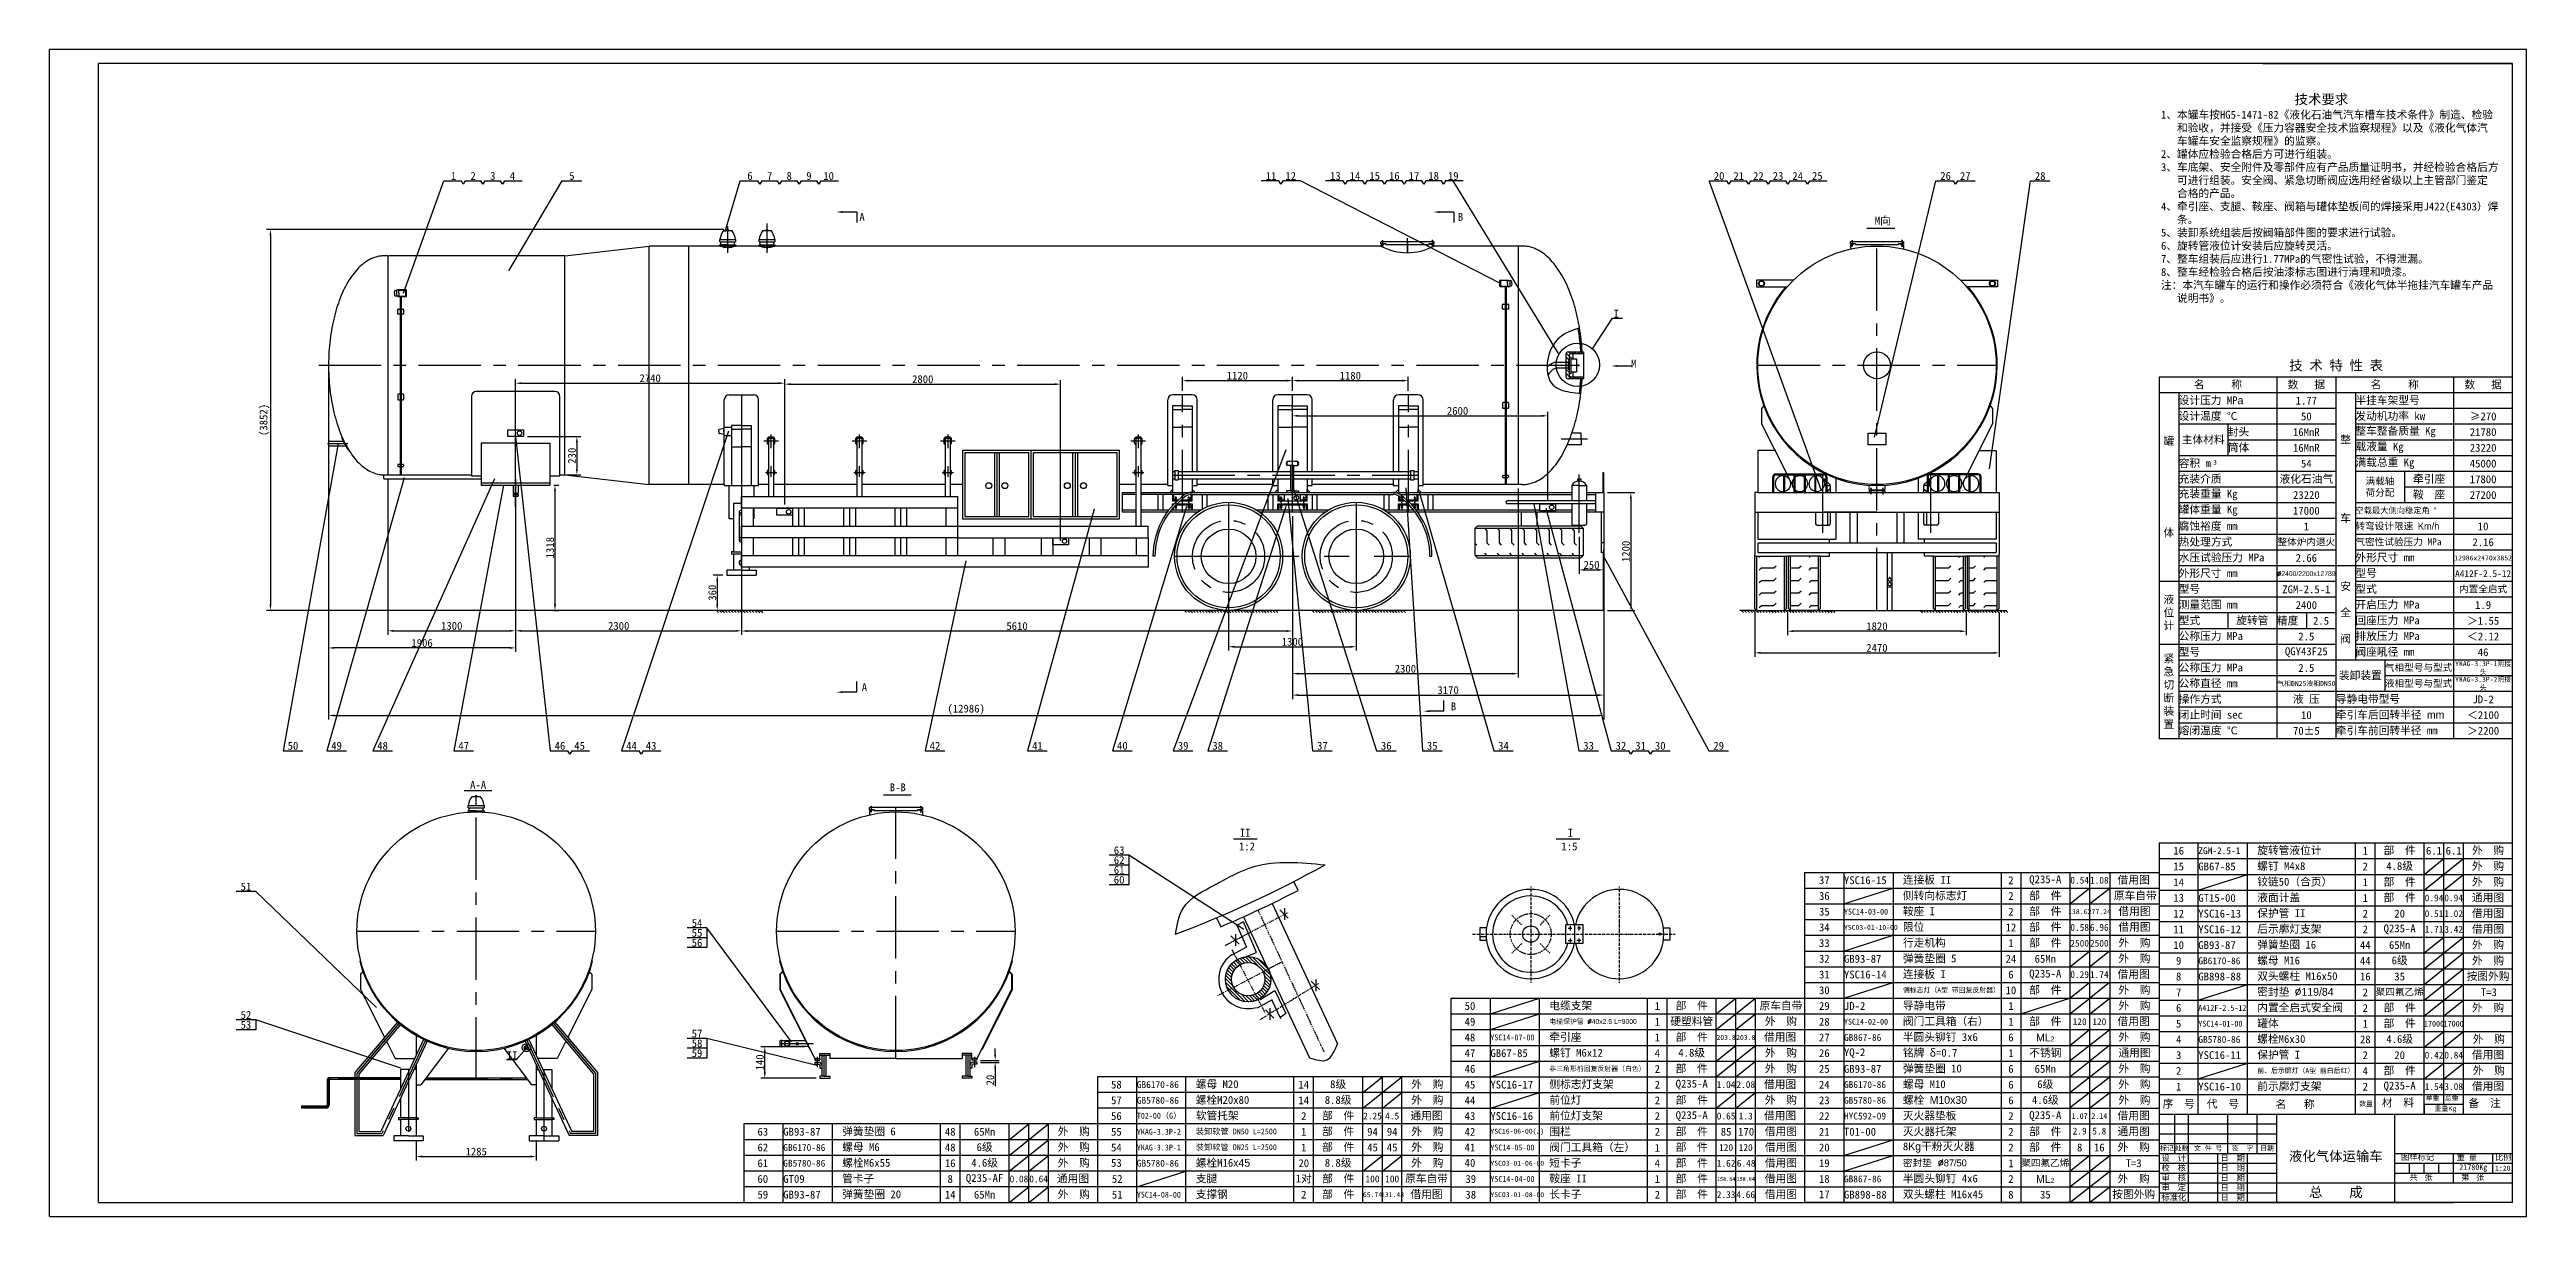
# Model space of a CAD drawing. Extents: x -95531 to 19990, y -17330 to 843.
# Drawn here: x -45259 to -43998, y -8623 to -8029 of the extents above; entities that cross this region are included whole.
import ezdxf

# ---------------------------------------------------------------- set-up
doc = ezdxf.new("R2010")
doc.units = 0
for name, pattern in [('CENTERX2', [101.6, 63.5, -12.7, 12.7, -12.7]), ('DASHDOT', [1, 0.5, -0.25, 0, -0.25]), ('HIDDEN2', [0.1875, 0.125, -0.0625]), ('PHANTOM', [63.5, 31.75, -6.35, 6.35, -6.35, 6.35, -6.35])]:
    doc.linetypes.add(name, pattern=pattern)
doc.layers.get('0').update_dxf_attribs({"linetype": 'CONTINUOUS'})
doc.layers.get('DEFPOINTS').update_dxf_attribs({"linetype": 'CONTINUOUS'})
for name, color, linetype in [('1', 5, 'CONTINUOUS'), ('2', 1, 'CONTINUOUS'), ('3', 3, 'DASHDOT'), ('5', 6, 'HIDDEN2'), ('LAYER1', 1, 'CONTINUOUS'), ('LAYER2', 2, 'CONTINUOUS'), ('LAYER3', 5, 'CONTINUOUS'), ('LAYER4', 3, 'PHANTOM'), ('LAYER6', 7, 'CENTERX2')]:
    doc.layers.add(name, color=color, linetype=linetype)
doc.styles.get("Standard").update_dxf_attribs({"font": 'SimSun.ttf', "height": 4})
doc.styles.add('STYLE1', font='SimSun.ttf', dxfattribs={"height": 4})
doc.dimstyles.new('STANDARD$0', dxfattribs={"dimtxt": 5, "dimasz": 3, "dimexe": 2, "dimexo": 2, "dimgap": 0.5, "dimtad": 1, "dimdec": 4, "dimzin": 0, "dimdsep": 46, "dimtxsty": 'Standard', "dimcen": 2, "dimadec": 0, "dimazin": 0, "dimtfac": 1, "dimtdec": 4, "dimtofl": 0, "dimtmove": 0, "dimatfit": 3, "dimfxl": 1, "dimtolj": 1, "dimtzin": 0, "dimarcsym": 0})
pattern_1 = [(0, (1725.7616, 0), (0, 6.35), [6.35, -6.35]), (45, (1732.1116, 0), (4e-16, 6.35000274), [1.5875, -5.80526, 1.5875, -8.98026])]
pattern_2 = [(135, (3292.52, 0), (-1.122532015, -1.122532015), [])]

msp = doc.modelspace()

# ---------------------------------------------------------------- texts
at = {"layer": '1', "color": 1, "insert": (-44126.15963, -8564.00408), "char_height": 4, "width": 36.9172342, "attachment_point": 1}
msp.add_mtext('\\fￋￎￌ￥|b0|i0|c134|p2;名      称', dxfattribs=at)
at = {"layer": '1', "color": 2, "char_height": 3, "width": 19.635978, "attachment_point": 1}
for s, insert in [('\\fￋￎￌ￥|b0|i0|c134|p2;图样标记', (-44062.27621, -8591.39755)), ('\\fￋￎￌ￥|b0|i0|c134|p2;共   张', (-44058.01107, -8601.56287)), ('\\fￋￎￌ￥|b0|i0|c134|p2;第   张', (-44031.7076, -8601.54762))]:
    msp.add_mtext(s, dxfattribs=dict(at, insert=insert))
at = {"layer": '1', "color": 2, "char_height": 3, "attachment_point": 1, "style": 'STYLE1'}
for s, insert, width in [('重 量', (-44034.05601, -8591.48233), 18.2642), ('比例', (-44014.48725, -8591.48233), 8.7593)]:
    msp.add_mtext(s, dxfattribs=dict(at, insert=insert, width=width))
at = {"layer": '2', "color": 5, "insert": (-44184.53121, -8052.15264), "char_height": 5, "attachment_point": 1}
msp.add_mtext('                    技术要求\\P\\H4;1、本罐车按HG5-1471-82《液化石油气汽车槽车技术条件》制造、检验\\P   和验收，并接受《压力容器安全技术监察规程》以及《液化气体汽\\P   车罐车安全监察规程》的监察。\\P2、罐体应检验合格后方可进行组装。\\P3、车底架、安全附件及零部件应有产品质量证明书，并经检验合格后方\\P   可进行组装。安全阀、紧急切断阀应选用经省级以上主管部门鉴定\\P   合格的产品。\\P4、牵引座、支腿、鞍座、阀箱与罐体垫板间的焊接采用J422(E4303）焊\\P   条。\\P5、装卸系统组装后按阀箱部件图的要求进行试验。\\P6、旋转管液位计安装后应旋转灵活。\\P7、整车组装后应进行1.77MPa的气密性试验，不得泄漏。\\P8、整车经检验合格后按油漆标志图进行清理和喷漆。\\P注：本汽车罐车的运行和操作必须符合《液化气体半拖挂汽车罐车产品\\P   说明书》。', dxfattribs=at)
at = {"layer": '2', "attachment_point": 1, "style": 'STYLE1'}
for s, insert, char_height, width in [('单重', (-44049.71101, -8561.68772), 2.5, 8.2002), ('总重', (-44040.01982, -8561.68772), 2.5, 8.7593), ('数量', (-44083.63018, -8564.48096), 2.5, 9.3185), ('材  料', (-44072.06617, -8563.13917), 4, 22.3877), ('重量\\fￋￎￌ￥|b0|i0|c0|p2;Kg', (-44045.24969, -8566.90789), 2.5, 11.3212042), ('备  注', (-44027.90694, -8563.42184), 4, 22.631)]:
    msp.add_mtext(s, dxfattribs=dict(at, insert=insert, char_height=char_height, width=width))
at = {"layer": 'LAYER1', "attachment_point": 5}
for s, insert, char_height, width in [('技 术 特 性 表', (-44095.35045, -8190.35018), 5, 179.6627), ('序  号', (-44175.51906, -8566.02423), 4, 20), ('代  号', (-44153.01906, -8566.02423), 4, 25), ('\\P液化气体运输车', (-44095.51906, -8588.52423), 5, 60), ('总    成', (-44095.51906, -8611.02423), 5, 60)]:
    msp.add_mtext(s, dxfattribs=dict(at, insert=insert, char_height=char_height, width=width))
at = {"layer": 'LAYER2', "attachment_point": 5}
for s, insert, char_height, width in [('标记', (-44181.51906, -8588.52423), 2.5, 8), ('处数', (-44174.01906, -8588.52423), 2.5, 7), ('文 件 号', (-44160.51906, -8588.52423), 2.5, 20), ('签  字', (-44143.01906, -8588.52423), 2.5, 15), ('日期', (-44130.51906, -8588.52423), 2.5, 10), ('校  核', (-44178.01906, -8598.52423), 3, 15), ('设  计', (-44178.01906, -8593.52423), 3, 15), ('日  期', (-44148.01906, -8593.52423), 3, 15), ('日  期', (-44148.01906, -8598.52423), 3, 15), ('1:20', (-44010.51906, -8598.52423), 2.5, 10), ('标准化', (-44178.01906, -8613.52423), 3, 15), ('审  核', (-44178.01906, -8603.52423), 3, 15), ('审  定', (-44178.01906, -8608.52423), 3, 15), ('日  期', (-44148.01906, -8603.52423), 3, 15), ('日  期', (-44148.01906, -8608.52423), 3, 15), ('日  期', (-44148.01906, -8613.52423), 3, 15)]:
    msp.add_mtext(s, dxfattribs=dict(at, insert=insert, char_height=char_height, width=width))
at = {"layer": 'LAYER3'}
for s, insert, char_height, width, attachment_point in [('1', (-45053.80423, -8093.66173), 4, 10, 5), ('2', (-45043.80423, -8093.66173), 4, 10, 5), ('3', (-45033.80423, -8093.66173), 4, 10, 5), ('4', (-45023.80423, -8093.66173), 4, 10, 5), ('5', (-44993.5181, -8093.66173), 4, 10, 5), ('6', (-44902.87603, -8093.66173), 4, 10, 5), ('7', (-44892.87603, -8093.66173), 4, 10, 5), ('8', (-44882.87603, -8093.66173), 4, 10, 5), ('9', (-44872.87603, -8093.66173), 4, 10, 5), ('10', (-44862.87603, -8093.66173), 4, 10, 5), ('11', (-44637.58256, -8093.66173), 4, 10, 5), ('12', (-44627.58256, -8093.66173), 4, 10, 5), ('13', (-44604.8387, -8093.66173), 4, 10, 5), ('14', (-44594.8387, -8093.66173), 4, 10, 5), ('15', (-44584.8387, -8093.66173), 4, 10, 5), ('16', (-44574.8387, -8093.66173), 4, 10, 5), ('17', (-44564.8387, -8093.66173), 4, 10, 5), ('18', (-44554.8387, -8093.66173), 4, 10, 5), ('19', (-44544.8387, -8093.66173), 4, 10, 5), ('20', (-44409.47951, -8093.66173), 4, 10, 5), ('21', (-44399.47951, -8093.66173), 4, 10, 5), ('22', (-44389.47951, -8093.66173), 4, 10, 5), ('23', (-44379.47951, -8093.66173), 4, 10, 5), ('24', (-44369.47951, -8093.66173), 4, 10, 5), ('25', (-44359.47951, -8093.66173), 4, 10, 5), ('26', (-44294.1694, -8093.66173), 4, 10, 5), ('27', (-44284.1694, -8093.66173), 4, 10, 5), ('28', (-44246.03244, -8093.66173), 4, 10, 5), ('A', (-44847.16827, -8112.49947), 4, 5.8656, 1), ('B', (-44542.50055, -8112.49947), 4, 5.8656, 1), ('M向', (-44330.25277, -8114.41599), 4, 15.0068, 1), ('I', (-44463.20122, -8161.74586), 4, 9.5709, 1), ('M', (-44454.36767, -8187.21008), 4, 9.5709, 1), ('设计压力 MP\\fￋￎￌ￥|b0|i0|c0|p2;a', (-44175.51906, -8208.02103), 4, 50, 4), ('名     称', (-44155.51906, -8200.02103), 4, 60, 5), ('数   据', (-44110.51906, -8200.02103), 4, 30, 5), ('1.77', (-44110.51906, -8208.02103), 4, 30, 5), ('半挂车架型号', (-44085.51906, -8208.02103), 4, 50, 4), ('名     称', (-44065.51906, -8200.02103), 4, 60, 5), ('数   据', (-44020.51906, -8200.02103), 4, 30, 5), ('设计温度 ℃', (-44175.51906, -8216.02103), 4, 50, 4), ('封头', (-44150.51906, -8224.02103), 4, 25, 4), ('50', (-44110.51906, -8216.02103), 4, 30, 5), ('发动机功率 kw', (-44085.51906, -8216.02103), 4, 50, 4), ('整车整备质量 Kg', (-44085.51906, -8224.02103), 4, 50, 4), ('≥270', (-44020.51906, -8216.02103), 4, 30, 5), ('罐\\P\\P\\P\\P\\P\\P\\P体', (-44180.51906, -8252.02103), 4, 10, 5), ('主体材料', (-44163.01906, -8228.02103), 4, 25, 5), ('筒体', (-44150.51906, -8232.02103), 4, 25, 4), ('16MnR', (-44110.51906, -8224.02103), 4, 30, 5), ('16MnR', (-44110.51906, -8232.02103), 4, 30, 5), ('整\\P\\P\\P\\P\\P\\P车', (-44090.51906, -8248.02103), 4, 10, 5), ('载液量 Kg', (-44085.51906, -8232.02103), 4, 50, 4), ('21780', (-44020.51906, -8224.02103), 4, 30, 5), ('23220', (-44020.51906, -8232.02103), 4, 30, 5), ('容积 m', (-44175.51906, -8240.02103), 4, 50, 4), ('充装介质', (-44175.51906, -8248.02103), 4, 50, 4), ('3', (-44157.97275, -8238.08692), 2.5, 5.513, 1), ('液化石油气', (-44110.51906, -8248.02103), 4, 30, 5), ('54', (-44110.51906, -8240.02103), 4, 30, 5), ('满载总重 Kg', (-44085.51906, -8240.02103), 4, 50, 4), ('满载轴\\P荷分配', (-44073.01906, -8252.02103), 3.5, 25, 5), ('牵引座', (-44048.01906, -8248.02103), 4, 25, 5), ('45000', (-44020.51906, -8240.02103), 4, 30, 5), ('17800', (-44020.51906, -8248.02103), 4, 30, 5), ('充装重量 Kg', (-44175.51906, -8256.02103), 4, 50, 4), ('23220', (-44110.51906, -8256.02103), 4, 30, 5), ('鞍  座', (-44048.01906, -8256.02103), 4, 25, 5), ('27200', (-44020.51906, -8256.02103), 4, 30, 5), ('罐体重量 Kg', (-44175.51906, -8264.02103), 4, 50, 4), ('腐蚀裕度 mm', (-44175.51906, -8272.02103), 4, 50, 4), ('17000', (-44110.51906, -8264.02103), 4, 30, 5), ('1', (-44110.51906, -8272.02103), 4, 30, 5), ('转弯设计限速 \\fￋￎￌ￥|b0|i0|c0|p2;Km/h', (-44085.51906, -8272.02103), 3.5, 50, 4), ('空载最大侧向稳定角 °', (-44085.51906, -8264.02103), 3, 50, 4), ('10', (-44020.51906, -8272.02103), 4, 30, 5), ('热处理方式', (-44175.51906, -8280.02103), 4, 50, 4), ('整体炉内退火', (-44110.51906, -8280.02103), 3.5, 30, 5), ('气密性试验压力 MPa', (-44085.51906, -8280.02103), 3.5, 50, 4), ('2.16', (-44020.51906, -8280.02103), 4, 30, 5), ('外形尺寸 mm', (-44175.51906, -8296.02103), 4, 50, 4), ('水压试验压力 MPa', (-44175.51906, -8288.02103), 4, 50, 4), ('\\Ftxt.shx;%%c\\fￋￎￌ￥|b0|i0|c134|p2;2400/2200x12789', (-44110.51906, -8296.02103), 2.5, 30, 5), ('2.66', (-44110.51906, -8288.02103), 4, 30, 5), ('外形尺寸 mm', (-44085.51906, -8288.02103), 4, 50, 4), ('型号', (-44085.51906, -8296.02103), 4, 50, 4), ('A412F-2.5-12', (-44020.51906, -8296.02103), 3.5, 30, 5), ('12986x2470x3852', (-44020.51906, -8288.02103), 2.5, 30, 5), ('液位计', (-44180.51906, -8316.02103), 4, 10, 5), ('测量范围 mm', (-44175.51906, -8312.02103), 4, 50, 4), ('型号', (-44175.51906, -8304.02103), 4, 50, 4), ('ZGM-2.5-1', (-44110.51906, -8304.02103), 4, 30, 5), ('安\\P\\P全\\P\\P阀', (-44090.51906, -8316.02103), 4, 10, 5), ('型式', (-44085.51906, -8304.02103), 4, 50, 4), ('开启压力 MPa ', (-44085.51906, -8312.02103), 4, 50, 4), ('内置全启式', (-44020.51906, -8304.02103), 3.5, 30, 5), ('型式', (-44175.51906, -8320.02103), 4, 25, 4), ('旋转管', (-44138.01906, -8320.02103), 4, 25, 5), ('精度', (-44125.51906, -8320.17978), 4, 15, 4), ('2400', (-44110.51906, -8312.02103), 4, 30, 5), ('2.5', (-44103.01906, -8320.02103), 4, 15, 5), ('回座压力 MPa', (-44085.51906, -8320.02103), 4, 50, 4), ('＞1.55', (-44020.51906, -8320.02103), 4, 30, 5), ('1.9', (-44020.51906, -8312.02103), 4, 30, 5), ('型号', (-44175.51906, -8336.02103), 4, 50, 4), ('公称压力 MPa', (-44175.51906, -8328.02103), 4, 50, 4), ('QGY43F25', (-44110.51906, -8336.02103), 4, 30, 5), ('2.5', (-44110.51906, -8328.02103), 4, 30, 5), ('排放压力 MPa', (-44085.51906, -8328.02103), 4, 50, 4), ('阀座吼径 mm', (-44085.51906, -8336.02103), 4, 50, 4), ('＜2.12', (-44020.51906, -8328.02103), 4, 30, 5), ('46', (-44020.51906, -8336.02103), 4, 30, 5), ('紧急切断装置', (-44180.51906, -8356.02103), 4, 10, 5), ('公称压力 MPa', (-44175.51906, -8344.02103), 4, 50, 4), ('2.5', (-44110.51906, -8344.02103), 4, 30, 5), ('装卸装置', (-44083.01906, -8348.02103), 4, 25, 5), ('气相型号与型式', (-44070.51906, -8344.02103), 3.5, 35, 4), ('YKAG-3.3P-1阴接头', (-44020.51906, -8344.02103), 2.5, 30, 5), ('A', (-44845.96242, -8351.80709), 4, 5.8656, 1), ('操作方式', (-44175.51906, -8360.02103), 4, 50, 4), ('公称直径 mm', (-44175.51906, -8352.02103), 4, 50, 4), ('气相DN25液相DN50', (-44110.51906, -8352.02103), 2.5, 30, 5), ('液 压', (-44110.51906, -8360.02103), 4, 30, 5), ('导静电带型号', (-44095.51906, -8360.02103), 4, 60, 4), ('液相型号与型式', (-44070.51906, -8352.02103), 3.5, 35, 4), ('YKAG-3.3P-2阴接头', (-44020.51906, -8352.02103), 2.5, 30, 5), ('JD-2', (-44020.51906, -8360.02103), 4, 30, 5), ('B', (-44546.07048, -8361.55082), 4, 5.8656, 1), ('闭止时间 sec', (-44175.51906, -8368.02103), 4, 50, 4), ('10', (-44110.51906, -8368.02103), 4, 30, 5), ('牵引车后回转半径 \\fￋￎￌ￥|b0|i0|c0|p2;mm', (-44095.51906, -8368.02103), 4, 60, 4), ('＜2100', (-44020.51906, -8368.02103), 4, 30, 5), ('50', (-45135.52674, -8383.61554), 4, 10, 5), ('49', (-45113.33738, -8383.61554), 4, 10, 5), ('48', (-45089.92034, -8383.61554), 4, 10, 5), ('47', (-45048.61521, -8383.61554), 4, 10, 5), ('46', (-44999.60633, -8383.61554), 4, 10, 5), ('45', (-44989.60633, -8383.61554), 4, 10, 5), ('44', (-44963.20762, -8383.61554), 4, 10, 5), ('43', (-44953.20762, -8383.61554), 4, 10, 5), ('42', (-44808.65319, -8383.61554), 4, 10, 5), ('41', (-44756.51366, -8383.61554), 4, 10, 5), ('40', (-44713.28996, -8383.61554), 4, 10, 5), ('39', (-44682.34039, -8383.61554), 4, 10, 5), ('38', (-44664.76356, -8383.61554), 4, 10, 5), ('37', (-44611.43075, -8383.61554), 4, 10, 5), ('36', (-44578.9288, -8383.61554), 4, 10, 5), ('35', (-44555.53619, -8383.61554), 4, 10, 5), ('34', (-44519.24873, -8383.61554), 4, 10, 5), ('33', (-44475.93343, -8383.61554), 4, 10, 5), ('32', (-44459.46879, -8383.61554), 4, 10, 5), ('31', (-44449.46879, -8383.61554), 4, 10, 5), ('30', (-44439.46879, -8383.61554), 4, 10, 5), ('29', (-44409.69963, -8383.61554), 4, 10, 5), ('熔闭温度 ℃', (-44175.51906, -8376.02103), 4, 50, 4), ('70±5', (-44110.51906, -8376.02103), 4, 30, 5), ('牵引车前回转半径 mm', (-44095.51906, -8376.02103), 4, 60, 4), ('＞2200', (-44020.51906, -8376.02103), 4, 30, 5), ('A-A', (-45045.34649, -8401.52412), 4, 38.0112, 1), ('B-B', (-44831.721, -8402.73993), 4, 38.0112, 1), ('63', (-44714.91903, -8436.76912), 4, 10, 5), ('1:2', (-44653.96193, -8432.80566), 4, 24.6926, 1), ('II', (-44653.46457, -8425.84681), 4, 29.5768, 1), ('1:5', (-44489.74135, -8432.80566), 4, 24.6926, 1), ('I', (-44486.57571, -8425.84681), 4, 29.5768, 1), ('16', (-44175.51906, -8437.02423), 4, 20, 5), ('ZGM-2.5-1', (-44165.51906, -8437.02423), 3.5, 25, 4), ('旋转管液位计', (-44135.51906, -8437.02423), 4, 50, 4), ('1', (-44080.51906, -8437.02423), 4, 10, 5), ('部  件', (-44063.01906, -8437.02423), 4, 25, 5), ('6.1', (-44045.51906, -8437.02423), 4, 10, 5), ('6.1', (-44035.51906, -8437.02423), 4, 10, 5), ('外  购', (-44018.01906, -8437.02423), 4, 25, 5), ('62', (-44714.91903, -8441.76912), 4, 10, 5), ('61', (-44714.91903, -8446.76912), 4, 10, 5), ('15', (-44175.51906, -8445.02423), 4, 20, 5), ('GB67-85', (-44165.51906, -8445.02423), 4, 25, 4), ('螺钉 M4x8', (-44135.51906, -8445.02423), 4, 50, 4), ('2', (-44080.51906, -8445.02423), 4, 10, 5), ('4.8级', (-44063.01906, -8445.02423), 4, 25, 5), ('外  购', (-44018.01906, -8445.02423), 4, 25, 5), ('51', (-45159.46675, -8455.29467), 4, 10, 5), ('60', (-44714.91903, -8451.76912), 4, 10, 5), ('37', (-44355.92499, -8452.02428), 4, 20, 5), ('36', (-44355.92499, -8460.02428), 4, 20, 5), ('YSC16-15', (-44345.92499, -8452.02428), 4, 25, 4), ('侧转向标志灯', (-44315.92499, -8460.02428), 4, 50, 4), ('连接板 II', (-44315.92499, -8452.02428), 4, 50, 4), ('2', (-44260.92499, -8452.02428), 4, 10, 5), ('2', (-44260.92499, -8460.02428), 4, 10, 5), ('Q235-A', (-44243.42499, -8452.02428), 4, 25, 5), ('部  件', (-44243.42499, -8460.02428), 4, 25, 5), ('0.54', (-44225.92499, -8452.02428), 3.5, 10, 5), ('1.08', (-44215.92499, -8452.02428), 3.5, 10, 5), ('原车自带', (-44197.61319, -8460.02428), 4, 25, 5), ('借用图', (-44198.42499, -8452.02428), 4, 25, 5), ('14', (-44175.51906, -8453.02423), 4, 20, 5), ('13', (-44175.51906, -8461.02423), 4, 20, 5), ('GT15-00', (-44165.51906, -8461.02423), 4, 25, 4), ('铰链50（合页）', (-44135.51906, -8453.02423), 4, 50, 4), ('液面计盖', (-44135.51906, -8461.02423), 4, 50, 4), ('1', (-44080.51906, -8453.02423), 4, 10, 5), ('1', (-44080.51906, -8461.02423), 4, 10, 5), ('部  件', (-44063.01906, -8453.02423), 4, 25, 5), ('部  件', (-44063.01906, -8461.02423), 4, 25, 5), ('0.94', (-44045.51906, -8461.02423), 3.5, 10, 5), ('0.94', (-44035.51906, -8461.02423), 3.5, 10, 5), ('通用图', (-44018.01906, -8461.02423), 4, 25, 5), ('外  购', (-44018.01906, -8453.02423), 4, 25, 5), ('54', (-44929.81645, -8473.79265), 4, 10, 5), ('35', (-44355.92499, -8468.02428), 4, 20, 5), ('YSC14-03-00', (-44345.92499, -8468.02428), 3, 25, 4), ('鞍座 I', (-44315.92499, -8468.02428), 4, 50, 4), ('限位', (-44315.92499, -8476.02428), 4, 50, 4), ('2', (-44260.92499, -8468.02428), 4, 10, 5), ('部  件', (-44243.42499, -8468.02428), 4, 25, 5), ('部  件', (-44243.42499, -8476.02428), 4, 25, 5), ('138.62', (-44225.92499, -8468.02428), 2.5, 10, 5), ('277.24', (-44215.92499, -8468.02428), 2.5, 10, 5), ('借用图', (-44198.01909, -8468.02428), 4, 25, 5), ('借用图', (-44198.01909, -8476.02428), 4, 25, 5), ('12', (-44175.51906, -8469.02423), 4, 20, 5), ('YSC16-13', (-44165.51906, -8469.02423), 4, 25, 4), ('保护管 II', (-44135.51906, -8469.02423), 4, 50, 4), ('2', (-44080.51906, -8469.02423), 4, 10, 5), ('20', (-44063.01906, -8469.02423), 4, 25, 5), ('0.51', (-44045.51906, -8469.02423), 3.5, 10, 5), ('1.02', (-44035.51906, -8469.02423), 3.5, 10, 5), ('借用图', (-44018.01906, -8469.02423), 4, 25, 5), ('55', (-44929.81645, -8478.79265), 4, 10, 5), ('56', (-44929.81645, -8483.79265), 4, 10, 5), ('34', (-44355.92499, -8476.02428), 4, 20, 5), ('33', (-44355.92499, -8484.02428), 4, 20, 5), ('YSC03-01-10-00', (-44345.92499, -8476.02428), 2.5, 25, 4), ('行走机构', (-44315.92499, -8484.02428), 4, 50, 4), ('12', (-44260.92499, -8476.02428), 4, 10, 5), ('1', (-44260.92499, -8484.02428), 4, 10, 5), ('部  件', (-44243.42499, -8484.02428), 4, 25, 5), ('2500', (-44225.92499, -8484.10385), 3.5, 10, 5), ('0.58', (-44225.92499, -8476.02428), 3.5, 10, 5), ('2500', (-44215.92499, -8484.10385), 3.5, 10, 5), ('6.96', (-44215.92499, -8476.02428), 3.5, 10, 5), ('外  购', (-44198.01909, -8484.02428), 4, 25, 5), ('11', (-44175.51906, -8477.02423), 4, 20, 5), ('10', (-44175.51906, -8485.02423), 4, 20, 5), ('YSC16-12', (-44165.51906, -8477.02423), 4, 25, 4), ('GB93-87', (-44165.51906, -8485.02423), 4, 25, 4), ('后示廓灯支架', (-44135.51906, -8477.02423), 4, 50, 4), ('弹簧垫圈 16', (-44135.51906, -8485.02423), 4, 50, 4), ('44', (-44080.51906, -8485.02423), 4, 10, 5), ('2', (-44080.51906, -8477.02423), 4, 10, 5), ('Q235-A', (-44063.01906, -8477.02423), 4, 25, 5), ('65Mn', (-44063.01906, -8485.02423), 4, 25, 5), ('1.71', (-44045.51906, -8477.02423), 3.5, 10, 5), ('3.42', (-44035.51906, -8477.02423), 3.5, 10, 5), ('借用图', (-44018.01906, -8477.02423), 4, 25, 5), ('外  购', (-44018.01906, -8485.02423), 4, 25, 5), ('32', (-44355.92499, -8492.02428), 4, 20, 5), ('31', (-44355.92499, -8500.02428), 4, 20, 5), ('YSC16-14', (-44345.92499, -8500.02428), 4, 25, 4), ('GB93-87', (-44345.92499, -8492.02428), 4, 25, 4), ('连接板 I', (-44315.92499, -8500.02428), 4, 50, 4), ('弹簧垫圈 5', (-44315.92499, -8492.02428), 4, 50, 4), ('24', (-44260.92499, -8492.02428), 4, 10, 5), ('6', (-44260.92499, -8500.02428), 4, 10, 5), ('Q235-A', (-44243.42499, -8500.02428), 4, 25, 5), ('65Mn', (-44243.42499, -8492.02428), 4, 25, 5), ('0.29', (-44225.92499, -8500.02428), 3.5, 10, 5), ('1.74', (-44215.92499, -8500.02428), 3.5, 10, 5), ('借用图', (-44198.42499, -8500.02428), 4, 25, 5), ('外  购', (-44198.01909, -8492.02428), 4, 25, 5), ('8', (-44175.51906, -8501.02423), 4, 20, 5), ('9', (-44175.51906, -8493.02423), 4, 20, 5), ('GB6170-86', (-44165.51906, -8493.02423), 3.5, 25, 4), ('GB898-88', (-44165.51906, -8501.02423), 4, 25, 4), ('双头螺柱 M16x50', (-44135.51906, -8501.02423), 4, 50, 4), ('螺母 M16', (-44135.51906, -8493.02423), 4, 50, 4), ('44', (-44080.51906, -8493.02423), 4, 10, 5), ('16', (-44080.51906, -8501.02423), 4, 10, 5), ('6级', (-44063.01906, -8493.02423), 4, 25, 5), ('35', (-44063.01906, -8501.02423), 4, 25, 5), ('按图外购', (-44018.01906, -8501.02423), 4, 25, 5), ('外  购', (-44018.01906, -8493.02423), 4, 25, 5), ('30', (-44355.92499, -8508.02428), 4, 20, 5), ('侧标志灯（A型 带回复反射器）', (-44315.92499, -8508.02428), 2.5, 50, 4), ('10', (-44260.92499, -8508.02428), 4, 10, 5), ('部  件', (-44243.42499, -8508.02428), 4, 25, 5), ('外  购', (-44198.01909, -8508.02428), 4, 25, 5), ('7', (-44175.51906, -8509.02423), 4, 20, 5), ('密封垫 \\Ftxt.shx;%%c\\fￋￎￌ￥|b0|i0|c134|p2;119/84', (-44135.51906, -8509.02423), 4, 50, 4), ('2', (-44080.51906, -8509.02423), 4, 10, 5), ('聚四氟乙烯', (-44063.01906, -8509.02423), 3.5, 25, 5), ('T=3', (-44017.61316, -8509.02423), 4, 25, 5), ('52', (-45159.46675, -8520.58501), 4, 10, 5), ('53', (-45159.46675, -8525.58501), 4, 10, 5), ('49', (-44536.33091, -8524.02428), 4, 20, 5), ('50', (-44536.33091, -8516.02428), 4, 20, 5), ('电缆保护管 \\Ftxt.shx;%%c\\fￋￎￌ￥|b0|i0|c134|p2;40x2.5 L=9000', (-44495.92499, -8524.02423), 2.5, 50, 4), ('电缆支架', (-44495.92499, -8516.02423), 4, 50, 4), ('1', (-44440.92499, -8516.02423), 4, 10, 5), ('1', (-44440.92499, -8524.02423), 4, 10, 5), ('硬塑料管', (-44423.42499, -8524.02423), 4, 25, 5), ('部  件', (-44423.42499, -8516.02423), 4, 25, 5), ('原车自带', (-44378.01909, -8516.02423), 4, 25, 5), ('外  购', (-44378.01909, -8524.02423), 4, 25, 5), ('29', (-44355.92499, -8516.02428), 4, 20, 5), ('28', (-44355.92499, -8524.02428), 4, 20, 5), ('YSC14-02-00', (-44345.92499, -8524.02428), 3, 25, 4), ('JD-2', (-44345.92499, -8516.02428), 4, 25, 4), ('导静电带', (-44315.92499, -8516.02428), 4, 50, 4), ('阀门工具箱（右）', (-44315.92499, -8524.02428), 4, 50, 4), ('1', (-44260.92499, -8516.02428), 4, 10, 5), ('1', (-44260.92499, -8524.02428), 4, 10, 5), ('部  件', (-44243.42499, -8524.02428), 4, 25, 5), ('120', (-44225.92499, -8524.02428), 3.5, 10, 5), ('120', (-44215.92499, -8524.02428), 3.5, 10, 5), ('借用图', (-44198.42499, -8524.02428), 4, 25, 5), ('外  购', (-44198.01909, -8516.02428), 4, 25, 5), ('5', (-44175.51906, -8525.02423), 4, 20, 5), ('6', (-44175.51906, -8517.02423), 4, 20, 5), ('A412F-2.5-12', (-44165.51906, -8517.02423), 3, 25, 4), ('YSC14-01-00', (-44165.51906, -8525.02423), 3, 25, 4), ('罐体', (-44135.51906, -8525.02423), 4, 50, 4), ('内置全启式安全阀', (-44135.51906, -8517.02423), 4, 50, 4), ('2', (-44080.51906, -8517.02423), 4, 10, 5), ('1', (-44080.51906, -8525.02423), 4, 10, 5), ('部  件', (-44063.01906, -8517.02423), 4, 25, 5), ('部  件', (-44063.01906, -8525.02423), 4, 25, 5), ('17000', (-44045.51906, -8525.02423), 3, 10, 5), ('17000', (-44035.51906, -8525.02423), 3, 10, 5), ('外  购', (-44018.01906, -8517.02423), 4, 25, 5), ('57', (-44929.81645, -8530.02711), 4, 10, 5), ('58', (-44929.81645, -8535.02711), 4, 10, 5), ('48', (-44536.33091, -8532.02428), 4, 20, 5), ('YSC14-07-00', (-44525.92499, -8532.02423), 3, 25, 4), ('牵引座', (-44495.92499, -8532.02423), 4, 50, 4), ('1', (-44440.92499, -8532.02423), 4, 10, 5), ('部  件', (-44423.42499, -8532.02423), 4, 25, 5), ('203.8', (-44405.92499, -8532.02423), 2.5, 10, 5), ('203.8', (-44395.92499, -8532.02423), 2.5, 10, 5), ('借用图', (-44378.42499, -8532.02418), 4, 25, 5), ('27', (-44355.92499, -8532.02428), 4, 20, 5), ('GB867-86', (-44345.92499, -8532.02428), 3.5, 25, 4), ('半圆头铆钉 3x6', (-44315.92499, -8532.02428), 4, 50, 4), ('6', (-44260.92499, -8532.02428), 4, 10, 5), ('\\fￋￎￌ￥|b0|i0|c0|p2;ML\\H2.5;2', (-44243.42499, -8532.02428), 4, 25, 5), ('外  购', (-44198.01909, -8532.02428), 4, 25, 5), ('4', (-44175.51906, -8533.02423), 4, 20, 5), ('GB5780-86', (-44165.51906, -8533.02423), 3.5, 25, 4), ('螺栓M6x30', (-44135.51906, -8533.02423), 4, 50, 4), ('28', (-44080.51906, -8533.02423), 4, 10, 5), ('4.6级', (-44063.01906, -8533.02423), 4, 25, 5), ('外  购', (-44017.61316, -8533.02423), 4, 25, 5), ('II', (-45026.62868, -8539.10425), 4, 3.7811, 1), ('59', (-44929.81645, -8540.02711), 4, 10, 5), ('47', (-44536.33091, -8540.02428), 4, 20, 5), ('46', (-44536.33091, -8548.02428), 4, 20, 5), ('GB67-85', (-44525.92499, -8540.02423), 4, 25, 4), ('非三角形前回复反射器（白色）', (-44495.92499, -8548.02423), 2.5, 50, 4), ('螺钉 M6x12', (-44495.92499, -8540.02423), 4, 50, 4), ('4', (-44440.92499, -8540.02423), 4, 10, 5), ('2', (-44440.92499, -8548.02423), 4, 10, 5), ('部  件', (-44423.42499, -8548.02423), 4, 25, 5), ('4.8级', (-44423.42499, -8540.02423), 4, 25, 5), ('外  购', (-44378.01909, -8540.02423), 4, 25, 5), ('外  购', (-44378.01909, -8548.02423), 4, 25, 5), ('26', (-44355.92499, -8540.02428), 4, 20, 5), ('25', (-44355.92499, -8548.02428), 4, 20, 5), ('YQ-2', (-44345.92499, -8540.02428), 4, 25, 4), ('GB93-87', (-44345.92499, -8548.02428), 4, 25, 4), ('铭牌 δ=0.7', (-44315.92499, -8540.02428), 4, 50, 4), ('弹簧垫圈 10', (-44315.92499, -8548.02428), 4, 50, 4), ('6', (-44260.92499, -8548.02428), 4, 10, 5), ('1', (-44260.92499, -8540.02428), 4, 10, 5), ('不锈钢', (-44243.42499, -8540.02428), 4, 25, 5), ('65Mn', (-44243.42499, -8548.02428), 4, 25, 5), ('通用图', (-44198.01909, -8540.02428), 4, 25, 5), ('外  购', (-44198.01909, -8548.02428), 4, 25, 5), ('3', (-44175.51906, -8541.02423), 4, 20, 5), ('2', (-44175.51906, -8549.02423), 4, 20, 5), ('YSC16-11', (-44165.51906, -8541.02423), 4, 25, 4), ('保护管 I', (-44135.51906, -8541.02423), 4, 50, 4), ('前、后示廓灯（A型 前白后红）', (-44135.51906, -8549.02423), 2.5, 50, 4), ('4', (-44080.51906, -8549.02423), 4, 10, 5), ('2', (-44080.51906, -8541.02423), 4, 10, 5), ('部  件', (-44063.01906, -8549.02423), 4, 25, 5), ('20', (-44063.01906, -8541.02423), 4, 25, 5), ('0.42', (-44045.51906, -8541.02423), 3.5, 10, 5), ('0.84', (-44035.51906, -8541.02423), 3.5, 10, 5), ('借用图', (-44018.01906, -8541.02423), 4, 25, 5), ('外  购', (-44017.61316, -8549.02423), 4, 25, 5), ('58', (-44716.33091, -8556.02428), 4, 20, 5), ('57', (-44716.33091, -8564.02428), 4, 20, 5), ('GB6170-86', (-44705.92499, -8556.02423), 3.5, 25, 4), ('GB5780-86', (-44705.92499, -8564.02423), 3.5, 25, 4), ('螺母 M20', (-44675.92499, -8556.02423), 4, 50, 4), ('螺栓M20x80', (-44675.92499, -8564.02423), 4, 50, 4), ('14', (-44620.92499, -8556.02423), 4, 10, 5), ('14', (-44620.92499, -8564.02423), 4, 10, 5), ('8.8级', (-44603.42499, -8564.02423), 4, 25, 5), ('8级', (-44603.42499, -8556.02423), 4, 25, 5), ('外  购', (-44558.01909, -8556.02418), 4, 25, 5), ('外  购', (-44558.01909, -8564.02423), 4, 25, 5), ('45', (-44536.33091, -8556.02428), 4, 20, 5), ('44', (-44536.33091, -8564.02428), 4, 20, 5), ('YSC16-17', (-44525.92499, -8556.02423), 4, 25, 4), ('侧标志灯支架', (-44495.92499, -8556.02423), 4, 50, 4), ('前位灯', (-44495.92499, -8564.02423), 4, 50, 4), ('2', (-44440.92499, -8556.02423), 4, 10, 5), ('2', (-44440.92499, -8564.02423), 4, 10, 5), ('Q235-A', (-44423.42499, -8556.02423), 4, 25, 5), ('部  件', (-44423.42499, -8564.02423), 4, 25, 5), ('1.04', (-44405.92499, -8556.02423), 3.5, 10, 5), ('2.08', (-44395.92499, -8556.02423), 3.5, 10, 5), ('借用图', (-44378.42499, -8556.02423), 4, 25, 5), ('外  购', (-44378.01909, -8564.02423), 4, 25, 5), ('24', (-44355.92499, -8556.02428), 4, 20, 5), ('23', (-44355.92499, -8564.02428), 4, 20, 5), ('GB6170-86', (-44345.92499, -8556.02428), 3.5, 25, 4), ('GB5780-86', (-44345.92499, -8564.02423), 3.5, 25, 4), ('螺母 M10', (-44315.92499, -8556.02428), 4, 50, 4), ('螺栓 \\fￋￎￌ￥|b0|i0|c0|p2;M10x30', (-44315.92499, -8564.02426), 4, 50, 4), ('6', (-44260.92499, -8556.02428), 4, 10, 5), ('6', (-44260.92499, -8564.02426), 4, 10, 5), ('4.6级', (-44243.42499, -8564.02423), 4, 25, 5), ('6级', (-44243.42499, -8556.02428), 4, 25, 5), ('外  购', (-44198.01909, -8556.02428), 4, 25, 5), ('外  购', (-44198.01909, -8564.02423), 4, 25, 5), ('1', (-44175.51906, -8557.02423), 4, 20, 5), ('YSC16-10', (-44165.51906, -8557.02423), 4, 25, 4), ('前示廓灯支架', (-44135.51906, -8557.02423), 4, 50, 4), ('2', (-44080.51906, -8557.02423), 4, 10, 5), ('Q235-A', (-44063.01906, -8557.02423), 4, 25, 5), ('1.54', (-44045.51906, -8557.02423), 3.5, 10, 5), ('3.08', (-44035.51906, -8557.02423), 3.5, 10, 5), ('借用图', (-44018.01906, -8557.02423), 4, 25, 5), ('56', (-44716.33091, -8572.02428), 4, 20, 5), ('T02-00（G）', (-44705.92499, -8572.02423), 3, 25, 4), ('软管托架', (-44675.92499, -8572.02423), 4, 50, 4), ('2', (-44620.92499, -8572.02423), 4, 10, 5), ('部  件', (-44603.42499, -8572.02423), 4, 25, 5), ('2.25', (-44585.92499, -8572.02423), 3.5, 10, 5), ('4.5', (-44575.92499, -8572.02423), 3.5, 10, 5), ('通用图', (-44558.42499, -8572.02423), 4, 25, 5), ('43', (-44536.33091, -8572.02428), 4, 20, 5), ('YSC16-16', (-44525.92499, -8572.02423), 4, 25, 4), ('前位灯支架', (-44495.92499, -8572.02423), 4, 50, 4), ('2', (-44440.92499, -8572.02423), 4, 10, 5), ('Q235-A', (-44423.42499, -8572.02423), 4, 25, 5), ('0.65', (-44405.92499, -8572.02423), 3.5, 10, 5), ('1.3', (-44395.92499, -8572.02423), 3.5, 10, 5), ('借用图', (-44378.42499, -8572.02423), 4, 25, 5), ('22', (-44355.92499, -8572.02428), 4, 20, 5), ('HYC592-09', (-44345.92499, -8572.02428), 3.5, 25, 4), ('灭火器垫板', (-44315.92499, -8572.02428), 4, 50, 4), ('2', (-44260.92499, -8572.02428), 4, 10, 5), ('Q235-A', (-44243.42499, -8572.02428), 4, 25, 5), ('1.07', (-44225.92499, -8572.02428), 3, 10, 5), ('2.14', (-44215.92499, -8572.02428), 3, 10, 5), ('借用图', (-44198.42499, -8572.02428), 4, 25, 5), ('63', (-44896.33091, -8580.02428), 4, 20, 5), ('62', (-44896.33091, -8588.02428), 4, 20, 5), ('GB6170-86', (-44885.92499, -8588.02423), 3.5, 25, 4), ('GB93-87', (-44885.92499, -8580.02423), 4, 25, 4), ('螺母 M6', (-44855.92499, -8588.02423), 4, 50, 4), ('弹簧垫圈 6', (-44855.92499, -8580.02423), 4, 50, 4), ('48', (-44800.92499, -8580.02423), 4, 10, 5), ('48', (-44800.92499, -8588.02423), 4, 10, 5), ('65Mn', (-44783.42499, -8580.02423), 4, 25, 5), ('6级', (-44783.42499, -8588.02423), 4, 25, 5), ('外  购', (-44738.01909, -8580.02413), 4, 25, 5), ('外  购', (-44738.01909, -8588.02413), 4, 25, 5), ('55', (-44716.33091, -8580.02428), 4, 20, 5), ('54', (-44716.33091, -8588.02428), 4, 20, 5), ('YKAG-3.3P-2', (-44705.92499, -8580.02423), 3, 25, 4), ('YKAG-3.3P-1', (-44705.92499, -8588.02423), 3, 25, 4), ('装卸软管 DN50 L=2500', (-44675.92499, -8580.02423), 3, 50, 4), ('装卸软管 DN25 L=2500', (-44675.92499, -8588.02423), 3, 50, 4), ('1', (-44620.92499, -8580.02423), 4, 10, 5), ('1', (-44620.92499, -8588.02423), 4, 10, 5), ('部  件', (-44603.42499, -8580.02423), 4, 25, 5), ('部  件', (-44603.42499, -8588.02423), 4, 25, 5), ('45', (-44585.92499, -8588.02423), 4, 10, 5), ('94', (-44585.92499, -8580.02423), 4, 10, 5), ('45', (-44575.92499, -8588.02423), 4, 10, 5), ('94', (-44575.92499, -8580.02423), 4, 10, 5), ('外  购', (-44558.01909, -8580.02423), 4, 25, 5), ('外  购', (-44558.01909, -8588.02423), 4, 25, 5), ('42', (-44536.33091, -8580.02428), 4, 20, 5), ('41', (-44536.33091, -8588.02428), 4, 20, 5), ('YSC16-06-00(J)', (-44525.92499, -8580.02423), 2.5, 25, 4), ('YSC14-05-00', (-44525.92499, -8588.02423), 3, 25, 4), ('围栏', (-44495.92499, -8580.02423), 4, 50, 4), ('阀门工具箱（左）', (-44495.92499, -8588.19796), 4, 50, 4), ('2', (-44440.92499, -8580.02423), 4, 10, 5), ('1', (-44440.92499, -8588.19796), 4, 10, 5), ('部  件', (-44423.42499, -8580.02423), 4, 25, 5), ('部  件', (-44423.42499, -8588.02423), 4, 25, 5), ('120', (-44405.92499, -8588.02423), 3.5, 10, 5), ('85', (-44405.92499, -8580.02423), 4, 10, 5), ('170', (-44395.72204, -8580.02423), 4, 10.4059, 5), ('120', (-44395.92499, -8588.02423), 3.5, 10, 5), ('借用图', (-44378.01909, -8580.02423), 4, 25, 5), ('借用图', (-44378.01909, -8588.02423), 4, 25, 5), ('21', (-44355.92499, -8580.02428), 4, 20, 5), ('20', (-44355.92499, -8588.02428), 4, 20, 5), ('T01-00', (-44345.92499, -8580.02428), 4, 25, 4), ('灭火器托架', (-44315.92499, -8580.02428), 4, 50, 4), ('8\\fￋￎￌ￥|b0|i0|c0|p2;Kg\\fￋￎￌ￥|b0|i0|c134|p2;干粉灭火器', (-44315.92499, -8588.02428), 4, 50, 4), ('2', (-44260.92499, -8580.02428), 4, 10, 5), ('2', (-44260.92499, -8588.02428), 4, 10, 5), ('部  件', (-44243.42499, -8580.02428), 4, 25, 5), ('部  件', (-44243.42499, -8588.02428), 4, 25, 5), ('2.9', (-44225.92499, -8579.67683), 3.5, 10, 5), ('8', (-44225.92499, -8588.02428), 4, 10, 5), ('5.8', (-44215.92499, -8579.67683), 3.5, 10, 5), ('16', (-44215.92499, -8588.02428), 4, 10, 5), ('通用图', (-44198.42499, -8580.02428), 4, 25, 5), ('外  购', (-44198.42499, -8588.02428), 4, 25, 5), ('61', (-44896.33091, -8596.02428), 4, 20, 5), ('GB5780-86', (-44885.92499, -8596.02423), 3.5, 25, 4), ('螺栓M6x55', (-44855.92499, -8596.02423), 4, 50, 4), ('16', (-44800.92499, -8596.02423), 4, 10, 5), ('4.6级', (-44783.42499, -8596.02423), 4, 25, 5), ('外  购', (-44738.01909, -8596.02413), 4, 25, 5), ('53', (-44716.33091, -8595.85056), 4, 20, 5), ('GB5780-86', (-44705.92499, -8596.02423), 3.5, 25, 4), ('螺栓M16\\fￋￎￌ￥|b0|i0|c0|p2;x\\fￋￎￌ￥|b0|i0|c134|p2;45', (-44675.92499, -8596.02423), 4, 50, 4), ('20', (-44620.92499, -8596.02423), 4, 10, 5), ('8.8级', (-44603.42499, -8596.02423), 4, 25, 5), ('外  购', (-44558.01909, -8596.02423), 4, 25, 5), ('40', (-44536.33091, -8595.85056), 4, 20, 5), ('YSC03-01-06-00', (-44525.92499, -8596.02423), 2.5, 25, 4), ('短卡子', (-44495.92499, -8596.02423), 4, 50, 4), ('4', (-44440.92499, -8596.02423), 4, 10, 5), ('部  件', (-44423.42499, -8596.02423), 4, 25, 5), ('1.62', (-44405.92499, -8596.02423), 3.5, 10, 5), ('6.48', (-44395.72204, -8596.02423), 3.5, 10.4059, 5), ('借用图', (-44378.01909, -8596.02423), 4, 25, 5), ('19', (-44355.92499, -8596.02428), 4, 20, 5), ('密封垫\\Ftxt.shx; %%c\\fￋￎￌ￥|b0|i0|c134|p2;87/50', (-44315.92499, -8596.02428), 3.5, 50, 4), ('1', (-44260.92499, -8596.02428), 4, 10, 5), ('聚四氟乙烯', (-44243.42499, -8596.02428), 3.5, 25, 5), ('T=3', (-44198.42499, -8596.02423), 4, 25, 5), ('59', (-44896.33091, -8612.02428), 4, 20, 5), ('60', (-44896.33091, -8604.02428), 4, 20, 5), ('GT09', (-44885.92499, -8604.02423), 4, 25, 4), ('GB93-87', (-44885.92499, -8612.02423), 4, 25, 4), ('管卡子', (-44855.92499, -8604.02423), 4, 50, 4), ('弹簧垫圈 20', (-44855.92499, -8612.02423), 4, 50, 4), ('14', (-44800.92499, -8612.02423), 4, 10, 5), ('8', (-44800.92499, -8604.02423), 4, 10, 5), ('Q235-AF', (-44783.42499, -8604.02423), 4, 25, 5), ('65Mn', (-44783.42499, -8612.02423), 4, 25, 5), ('0.08', (-44765.92499, -8604.02423), 3.5, 10, 5), ('0.64', (-44755.92499, -8604.02423), 3.5, 10, 5), ('通用图', (-44738.42499, -8604.02423), 4, 25, 5), ('外  购', (-44738.01909, -8612.02413), 4, 25, 5), ('52', (-44715.92499, -8604.02423), 4, 20, 5), ('51', (-44715.92499, -8612.02423), 4, 20, 5), ('YSC14-08-00', (-44705.92499, -8612.02423), 3, 25, 4), ('支腿', (-44675.92499, -8604.02423), 4, 50, 4), ('支撑钢', (-44675.92499, -8612.02423), 4, 50, 4), ('1对', (-44620.92499, -8604.02423), 4, 10, 5), ('2', (-44620.92499, -8612.02423), 4, 10, 5), ('部  件', (-44603.42499, -8604.02423), 4, 25, 5), ('部  件', (-44603.42499, -8612.02423), 4, 25, 5), ('65.74', (-44585.92499, -8612.02423), 2.5, 10, 5), ('100', (-44585.92499, -8604.02423), 3.5, 10, 5), ('131.48', (-44575.72204, -8612.02423), 2.5, 10.4059, 5), ('100', (-44575.92499, -8604.02423), 3.5, 10, 5), ('原车自带', (-44558.42499, -8604.02423), 4, 25, 5), ('借用图', (-44558.42499, -8612.02418), 4, 25, 5), ('39', (-44535.92499, -8604.02423), 4, 20, 5), ('38', (-44535.92499, -8612.02423), 4, 20, 5), ('YSC03-01-08-00', (-44525.92499, -8612.02423), 2.5, 25, 4), ('YSC14-04-00', (-44525.92499, -8604.02423), 3, 25, 4), ('鞍座 II', (-44495.92499, -8604.02423), 4, 50, 4), ('长卡子', (-44495.92499, -8612.02423), 4, 50, 4), ('2', (-44440.92499, -8612.02423), 4, 10, 5), ('1', (-44440.92499, -8604.02423), 4, 10, 5), ('部  件', (-44423.42499, -8604.02423), 4, 25, 5), ('部  件', (-44423.42499, -8612.02423), 4, 25, 5), ('2.33', (-44405.92499, -8612.02423), 3.5, 10, 5), ('158.84', (-44405.92499, -8604.02423), 2, 10, 5), ('4.66', (-44395.92499, -8612.02423), 3.5, 10, 5), ('158.84', (-44395.92499, -8604.02423), 2, 10, 5), ('借用图', (-44378.01909, -8604.02423), 4, 25, 5), ('借用图', (-44378.01909, -8612.02423), 4, 25, 5), ('18', (-44355.92499, -8604.02428), 4, 20, 5), ('17', (-44355.92499, -8611.85056), 4, 20, 5), ('GB867-86', (-44345.92499, -8604.02423), 3.5, 25, 4), ('GB898-88', (-44345.92499, -8612.02423), 4, 25, 4), ('双头螺柱 M16x45', (-44315.92499, -8612.02423), 4, 50, 4), ('半圆头铆钉 4x6', (-44315.92499, -8604.02423), 4, 50, 4), ('2', (-44260.92499, -8604.02423), 4, 10, 5), ('8', (-44260.92499, -8612.02423), 4, 10, 5), ('\\fￋￎￌ￥|b0|i0|c0|p2;ML\\H2.5;2', (-44243.42499, -8604.02423), 4, 25, 5), ('35', (-44243.42499, -8612.02423), 4, 25, 5), ('按图外购', (-44198.42499, -8612.02423), 4, 25, 5), ('外  购', (-44198.42499, -8604.02423), 4, 25, 5)]:
    msp.add_mtext(s, dxfattribs=dict(at, insert=insert, char_height=char_height, width=width, attachment_point=attachment_point))
at = {"layer": 'LAYER3', "color": 2, "insert": (-44025.51906, -8598.52423), "char_height": 3, "width": 20, "attachment_point": 5}
msp.add_mtext('21780Kg', dxfattribs=at)

# ---------------------------------------------------------------- blocks, each defined once
blk = doc.blocks.new('*D522')
at = {"color": 0, "linetype": 'ByBlock'}
for p, q in [((-46385, -8289.2), (-46385, -8335.2)), ((-46320, -8289.2), (-46320, -8335.2)), ((-46382, -8333.2), (-46323, -8333.2))]:
    blk.add_line(p, q, dxfattribs=at)
for points in [[(-46382, -8332.7), (-46382, -8333.7), (-46385, -8333.2)], [(-46323, -8332.7), (-46323, -8333.7), (-46320, -8333.2)]]:
    blk.add_solid(points, dxfattribs=at)
at = {"layer": 'DEFPOINTS', "color": 0, "linetype": 'ByBlock'}
for p in [(-46385, -8287.2), (-46320, -8287.2), (-46320, -8333.2)]:
    blk.add_point(p, dxfattribs=at)
at = {"color": 0, "linetype": 'ByBlock', "insert": (-46352.5, -8330.7), "char_height": 4, "attachment_point": 5}
blk.add_mtext('\\A1;1300', dxfattribs=at)
blk = doc.blocks.new('*D521')
at = {"color": 0, "linetype": 'ByBlock'}
for p, q in [((-44511.7, -8252.7), (-44511.7, -8348.9)), ((-44626.7, -8266.7), (-44626.7, -8348.9)), ((-44623.7, -8346.9), (-44514.7, -8346.9))]:
    blk.add_line(p, q, dxfattribs=at)
for points in [[(-44623.7, -8346.4), (-44623.7, -8347.4), (-44626.7, -8346.9)], [(-44514.7, -8346.4), (-44514.7, -8347.4), (-44511.7, -8346.9)]]:
    blk.add_solid(points, dxfattribs=at)
at = {"layer": 'DEFPOINTS', "color": 0, "linetype": 'ByBlock'}
for p in [(-44511.7, -8250.7), (-44626.7, -8264.7), (-44511.7, -8346.9)]:
    blk.add_point(p, dxfattribs=at)
at = {"color": 0, "linetype": 'ByBlock', "insert": (-44569.2, -8344.4), "char_height": 4, "attachment_point": 5}
blk.add_mtext('\\A1;2300', dxfattribs=at)
blk = doc.blocks.new('*D520')
at = {"color": 0, "linetype": 'ByBlock'}
for p, q in [((-46352.5, -8268.7), (-46352.5, -8359.8)), ((-46194, -8287.2), (-46194, -8359.8)), ((-46349.5, -8357.8), (-46197, -8357.8))]:
    blk.add_line(p, q, dxfattribs=at)
for points in [[(-46349.5, -8357.3), (-46349.5, -8358.3), (-46352.5, -8357.8)], [(-46197, -8357.3), (-46197, -8358.3), (-46194, -8357.8)]]:
    blk.add_solid(points, dxfattribs=at)
at = {"layer": 'DEFPOINTS', "color": 0, "linetype": 'ByBlock'}
for p in [(-46352.5, -8266.7), (-46194, -8285.2), (-46194, -8357.8)]:
    blk.add_point(p, dxfattribs=at)
at = {"color": 0, "linetype": 'ByBlock', "insert": (-46273.2, -8355.3), "char_height": 4, "attachment_point": 5}
blk.add_mtext('\\A1;3170', dxfattribs=at)
blk = doc.blocks.new('*D519')
at = {"color": 0, "linetype": 'ByBlock'}
for p, q in [((-46206.5, -8277.2), (-46206.5, -8296.1)), ((-46203.5, -8294.1), (-46197, -8294.1)), ((-46194, -8287.2), (-46194, -8296.1))]:
    blk.add_line(p, q, dxfattribs=at)
for points in [[(-46203.5, -8293.6), (-46203.5, -8294.6), (-46206.5, -8294.1)], [(-46197, -8293.6), (-46197, -8294.6), (-46194, -8294.1)]]:
    blk.add_solid(points, dxfattribs=at)
at = {"layer": 'DEFPOINTS', "color": 0, "linetype": 'ByBlock'}
for p in [(-46206.5, -8275.2), (-46194, -8285.2), (-46194, -8294.1)]:
    blk.add_point(p, dxfattribs=at)
at = {"color": 0, "linetype": 'ByBlock', "insert": (-46200.2, -8291.6), "char_height": 4, "attachment_point": 5}
blk.add_mtext('\\A1;250', dxfattribs=at)
blk = doc.blocks.new('*D518')
at = {"color": 0, "linetype": 'ByBlock'}
for p, q in [((-46192, -8254.7), (-46178.2, -8254.7)), ((-46180.2, -8257.7), (-46180.2, -8311.7)), ((-46192, -8314.7), (-46178.2, -8314.7))]:
    blk.add_line(p, q, dxfattribs=at)
for points in [[(-46180.7, -8257.7), (-46179.7, -8257.7), (-46180.2, -8254.7)], [(-46180.7, -8311.7), (-46179.7, -8311.7), (-46180.2, -8314.7)]]:
    blk.add_solid(points, dxfattribs=at)
at = {"layer": 'DEFPOINTS', "color": 0, "linetype": 'ByBlock'}
for p in [(-46194, -8254.7), (-46194, -8314.7), (-46180.2, -8314.7)]:
    blk.add_point(p, dxfattribs=at)
at = {"color": 0, "linetype": 'ByBlock', "insert": (-46182.7, -8284.7), "char_height": 4, "attachment_point": 5, "rotation": 90}
blk.add_mtext('\\A1;1200', dxfattribs=at)
blk = doc.blocks.new('*D517')
at = {"color": 0, "linetype": 'ByBlock'}
for p, q in [((-46776.5, -8251), (-46773.9, -8251)), ((-46775.9, -8254), (-46775.9, -8311.7)), ((-46776.5, -8314.7), (-46773.9, -8314.7))]:
    blk.add_line(p, q, dxfattribs=at)
for points in [[(-46776.4, -8254), (-46775.4, -8254), (-46775.9, -8251)], [(-46776.4, -8311.7), (-46775.4, -8311.7), (-46775.9, -8314.7)]]:
    blk.add_solid(points, dxfattribs=at)
at = {"layer": 'DEFPOINTS', "color": 0, "linetype": 'ByBlock'}
for p in [(-46778.5, -8251), (-46778.5, -8314.7), (-46775.9, -8314.7)]:
    blk.add_point(p, dxfattribs=at)
at = {"color": 0, "linetype": 'ByBlock', "insert": (-46778.4, -8282.8), "char_height": 4, "attachment_point": 5, "rotation": 90}
blk.add_mtext('\\A1;1318', dxfattribs=at)
blk = doc.blocks.new('*D523')
at = {"color": 0, "linetype": 'ByBlock'}
for p, q in [((-46798.5, -8584.2), (-46798.5, -8594.6)), ((-46737.5, -8584.2), (-46737.5, -8594.6)), ((-46795.5, -8592.6), (-46740.5, -8592.6))]:
    blk.add_line(p, q, dxfattribs=at)
for points in [[(-46795.5, -8592.1), (-46795.5, -8593.1), (-46798.5, -8592.6)], [(-46740.5, -8592.1), (-46740.5, -8593.1), (-46737.5, -8592.6)]]:
    blk.add_solid(points, dxfattribs=at)
at = {"layer": 'DEFPOINTS', "color": 0, "linetype": 'ByBlock'}
for p in [(-46798.5, -8582.2), (-46737.5, -8582.2), (-46737.5, -8592.6)]:
    blk.add_point(p, dxfattribs=at)
at = {"color": 0, "linetype": 'ByBlock', "insert": (-46768, -8590.1), "char_height": 4, "attachment_point": 5}
blk.add_mtext('\\A1;1285', dxfattribs=at)
blk = doc.blocks.new('*D528')
at = {"color": 0, "linetype": 'ByBlock'}
for p, q in [((-46100.4, -8315.7), (-46100.4, -8327.3)), ((-46009.4, -8315.7), (-46009.4, -8327.3)), ((-46012.4, -8325.3), (-46097.4, -8325.3))]:
    blk.add_line(p, q, dxfattribs=at)
for points in [[(-46097.4, -8324.8), (-46097.4, -8325.8), (-46100.4, -8325.3)], [(-46012.4, -8324.8), (-46012.4, -8325.8), (-46009.4, -8325.3)]]:
    blk.add_solid(points, dxfattribs=at)
at = {"layer": 'DEFPOINTS', "color": 0, "linetype": 'ByBlock'}
for p in [(-46100.4, -8313.7), (-46009.4, -8313.7), (-46100.4, -8325.3)]:
    blk.add_point(p, dxfattribs=at)
at = {"color": 0, "linetype": 'ByBlock', "insert": (-46054.9, -8322.8), "char_height": 4, "attachment_point": 5}
blk.add_mtext('\\A1;1820', dxfattribs=at)
blk = doc.blocks.new('*D527')
at = {"color": 0, "linetype": 'ByBlock'}
for p, q in [((-46117.1, -8315.7), (-46117.1, -8338.3)), ((-45992.6, -8315.7), (-45992.6, -8338.3)), ((-46114.1, -8336.3), (-45995.6, -8336.3))]:
    blk.add_line(p, q, dxfattribs=at)
for points in [[(-46114.1, -8335.8), (-46114.1, -8336.8), (-46117.1, -8336.3)], [(-45995.6, -8335.8), (-45995.6, -8336.8), (-45992.6, -8336.3)]]:
    blk.add_solid(points, dxfattribs=at)
at = {"layer": 'DEFPOINTS', "color": 0, "linetype": 'ByBlock'}
for p in [(-46117.1, -8313.7), (-45992.6, -8313.7), (-45992.6, -8336.3)]:
    blk.add_point(p, dxfattribs=at)
at = {"color": 0, "linetype": 'ByBlock', "insert": (-46054.9, -8333.8), "char_height": 4, "attachment_point": 5}
blk.add_mtext('\\A1;2470', dxfattribs=at)
blk = doc.blocks.new('*D526')
at = {"color": 0, "linetype": 'ByBlock'}
for p, q in [((-46695.5, -8296.7), (-46700.3, -8296.7)), ((-46698.3, -8299.7), (-46698.3, -8311.7)), ((-46694.7, -8314.7), (-46700.3, -8314.7))]:
    blk.add_line(p, q, dxfattribs=at)
for points in [[(-46698.8, -8299.7), (-46697.8, -8299.7), (-46698.3, -8296.7)], [(-46698.8, -8311.7), (-46697.8, -8311.7), (-46698.3, -8314.7)]]:
    blk.add_solid(points, dxfattribs=at)
at = {"layer": 'DEFPOINTS', "color": 0, "linetype": 'ByBlock'}
for p in [(-46693.5, -8296.7), (-46698.3, -8314.7), (-46692.7, -8314.7)]:
    blk.add_point(p, dxfattribs=at)
at = {"color": 0, "linetype": 'ByBlock', "insert": (-46700.8, -8305.7), "char_height": 4, "attachment_point": 5, "rotation": 90}
blk.add_mtext('\\A1;360', dxfattribs=at)
blk = doc.blocks.new('*X508')
at = {"color": 0}
for p, q in [((522.5, 62), (526.3, 65.7)), ((522.6, 60.3), (525.7, 63.4)), ((522.7, 64), (525.1, 66.3)), ((523.6, 66.6), (523.9, 66.9)), ((523.9, 66.9), (529.3, 72.3)), ((525.1, 66.3), (531.9, 73.1)), ((526.3, 65.7), (527, 66.4)), ((529.4, 68.9), (533.9, 73.3)), ((532.4, 70.1), (535.5, 73.2)), ((534.3, 70.3), (537, 72.9)), ((535.9, 70.1), (538.3, 72.5)), ((537.3, 69.7), (539.5, 71.9)), ((538.4, 69.1), (540.6, 71.3)), ((539.5, 68.3), (541.6, 70.5)), ((540.4, 67.5), (542.5, 69.6)), ((541.2, 66.5), (543.3, 68.7)), ((541.8, 65.3), (544, 67.6)), ((542.3, 64.1), (544.6, 66.4)), ((542.5, 62.6), (545.1, 65.1)), ((542.5, 60.8), (545.5, 63.7)), ((522.9, 58.8), (525.6, 61.5)), ((523.3, 57.5), (525.8, 59.9)), ((523.9, 56.3), (526.2, 58.6)), ((524.6, 55.2), (526.8, 57.4)), ((525.4, 54.2), (527.5, 56.4)), ((526.2, 53.3), (528.4, 55.5)), ((527.2, 52.5), (529.4, 54.7)), ((528.3, 51.8), (530.3, 53.9)), ((529.4, 51.2), (531.8, 53.6)), ((530.3, 53.9), (530.5, 54.1)), ((530.7, 50.7), (533.3, 53.3)), ((532.1, 50.4), (535.1, 53.3)), ((533.8, 50.2), (537.5, 54)), ((535.6, 50.3), (542.5, 57.2)), ((538, 50.9), (543.6, 56.6)), ((541.8, 58.3), (545.6, 62.1)), ((542.5, 57.2), (545.5, 60.2)), ((543.6, 56.6), (544.9, 57.9))]:
    blk.add_line(p, q, dxfattribs=at)
blk = doc.blocks.new('*D525')
at = {"color": 0, "linetype": 'ByBlock'}
for p, q in [((-46600.9, -8536.7), (-46623.1, -8536.7)), ((-46621.1, -8549.7), (-46621.1, -8539.7)), ((-46595, -8552.7), (-46623.1, -8552.7))]:
    blk.add_line(p, q, dxfattribs=at)
for points in [[(-46621.6, -8539.7), (-46620.6, -8539.7), (-46621.1, -8536.7)], [(-46621.6, -8549.7), (-46620.6, -8549.7), (-46621.1, -8552.7)]]:
    blk.add_solid(points, dxfattribs=at)
at = {"layer": 'DEFPOINTS', "color": 0, "linetype": 'ByBlock'}
for p in [(-46621.1, -8536.7), (-46598.9, -8536.7), (-46593, -8552.7)]:
    blk.add_point(p, dxfattribs=at)
at = {"color": 0, "linetype": 'ByBlock', "insert": (-46623.6, -8544.7), "char_height": 4, "attachment_point": 5, "rotation": 90}
blk.add_mtext('\\A1;140', dxfattribs=at)
blk = doc.blocks.new('*D524')
at = {"color": 0, "linetype": 'ByBlock'}
for p, q in [((-46511.2, -8543.7), (-46501.8, -8543.7)), ((-46511.2, -8544.7), (-46501.8, -8544.7)), ((-46503.8, -8540.7), (-46503.8, -8537.7)), ((-46503.8, -8547.7), (-46503.8, -8556.8))]:
    blk.add_line(p, q, dxfattribs=at)
for points in [[(-46504.3, -8540.7), (-46503.3, -8540.7), (-46503.8, -8543.7)], [(-46504.3, -8547.7), (-46503.3, -8547.7), (-46503.8, -8544.7)]]:
    blk.add_solid(points, dxfattribs=at)
at = {"layer": 'DEFPOINTS', "color": 0, "linetype": 'ByBlock'}
for p in [(-46513.2, -8543.7), (-46513.2, -8544.7), (-46503.8, -8544.7)]:
    blk.add_point(p, dxfattribs=at)
at = {"color": 0, "linetype": 'ByBlock', "insert": (-46506.3, -8553.7), "char_height": 4, "attachment_point": 5, "rotation": 90}
blk.add_mtext('\\A1;20', dxfattribs=at)
blk = doc.blocks.new('*D531')
at = {"color": 0, "linetype": 'ByBlock'}
for p, q in [((-46352.5, -8253.7), (-46352.5, -8213.7)), ((-46349.5, -8215.7), (-46225.5, -8215.7)), ((-46222.5, -8258.5), (-46222.5, -8213.7))]:
    blk.add_line(p, q, dxfattribs=at)
for points in [[(-46349.5, -8215.2), (-46349.5, -8216.2), (-46352.5, -8215.7)], [(-46225.5, -8215.2), (-46225.5, -8216.2), (-46222.5, -8215.7)]]:
    blk.add_solid(points, dxfattribs=at)
at = {"layer": 'DEFPOINTS', "color": 0, "linetype": 'ByBlock'}
for p in [(-46222.5, -8215.7), (-46352.5, -8255.7), (-46222.5, -8260.5)]:
    blk.add_point(p, dxfattribs=at)
at = {"color": 0, "linetype": 'ByBlock', "insert": (-46268.4, -8213.2), "char_height": 4, "attachment_point": 5}
blk.add_mtext('\\A1;2600', dxfattribs=at)
blk = doc.blocks.new('*X11')
at = {"color": 0}
for p, q in [((94.2, 436.5), (95.6, 437.8)), ((95.5, 434.9), (97.4, 436.9)), ((95.5, 432.1), (97.5, 434.1)), ((93.9, 419.1), (97.5, 422.8)), ((95.5, 423.6), (97.5, 425.6)), ((96.7, 430.5), (97.5, 431.3)), ((97, 419.4), (97.2, 419.6))]:
    blk.add_line(p, q, dxfattribs=at)
blk = doc.blocks.new('*X12')
at = {"color": 0}
for p, q in [((87.5, 436.5), (86.2, 437.8)), ((89.6, 436.5), (88.3, 437.8)), ((91.7, 436.5), (90.4, 437.8)), ((92.8, 437.5), (92.5, 437.8)), ((85.7, 419.1), (85.5, 419.4)), ((87.8, 419.1), (86.5, 420.5)), ((90, 419.1), (88.6, 420.5)), ((92.1, 419.1), (90.8, 420.5))]:
    blk.add_line(p, q, dxfattribs=at)
blk = doc.blocks.new('*D530')
at = {"color": 0, "linetype": 'ByBlock'}
for p, q in [((-46352.5, -8203), (-46352.5, -8195.8)), ((-46293.5, -8203), (-46293.5, -8195.8)), ((-46349.5, -8197.8), (-46296.5, -8197.8))]:
    blk.add_line(p, q, dxfattribs=at)
for points in [[(-46349.5, -8197.3), (-46349.5, -8198.3), (-46352.5, -8197.8)], [(-46296.5, -8197.3), (-46296.5, -8198.3), (-46293.5, -8197.8)]]:
    blk.add_solid(points, dxfattribs=at)
at = {"layer": 'DEFPOINTS', "color": 0, "linetype": 'ByBlock'}
for p in [(-46352.5, -8205), (-46293.5, -8197.8), (-46293.5, -8205)]:
    blk.add_point(p, dxfattribs=at)
at = {"color": 0, "linetype": 'ByBlock', "insert": (-46323, -8195.3), "char_height": 4, "attachment_point": 5}
blk.add_mtext('\\A1;1180', dxfattribs=at)
blk = doc.blocks.new('*D529')
at = {"color": 0, "linetype": 'ByBlock'}
for p, q in [((-46408.5, -8203), (-46408.5, -8195.8)), ((-46352.5, -8203), (-46352.5, -8195.8)), ((-46405.5, -8197.8), (-46355.5, -8197.8))]:
    blk.add_line(p, q, dxfattribs=at)
for points in [[(-46405.5, -8197.3), (-46405.5, -8198.3), (-46408.5, -8197.8)], [(-46355.5, -8197.3), (-46355.5, -8198.3), (-46352.5, -8197.8)]]:
    blk.add_solid(points, dxfattribs=at)
at = {"layer": 'DEFPOINTS', "color": 0, "linetype": 'ByBlock'}
for p in [(-46408.5, -8205), (-46352.5, -8197.8), (-46352.5, -8205)]:
    blk.add_point(p, dxfattribs=at)
at = {"color": 0, "linetype": 'ByBlock', "insert": (-46380.5, -8195.3), "char_height": 4, "attachment_point": 5}
blk.add_mtext('\\A1;1120', dxfattribs=at)
blk = doc.blocks.new('*D552')
at = {"color": 0, "linetype": 'ByBlock'}
for p, q in [((-44907.2, -8248), (-44907.2, -8327.1)), ((-45022.2, -8264), (-45022.2, -8327.1)), ((-45019.2, -8325.1), (-44910.2, -8325.1))]:
    blk.add_line(p, q, dxfattribs=at)
for points in [[(-45019.2, -8324.6), (-45019.2, -8325.6), (-45022.2, -8325.1)], [(-44910.2, -8324.6), (-44910.2, -8325.6), (-44907.2, -8325.1)]]:
    blk.add_solid(points, dxfattribs=at)
at = {"layer": 'DEFPOINTS', "color": 0, "linetype": 'ByBlock'}
for p in [(-44907.2, -8246), (-45022.2, -8262), (-44907.2, -8325.1)]:
    blk.add_point(p, dxfattribs=at)
at = {"color": 0, "linetype": 'ByBlock', "insert": (-44969.7, -8322.6), "char_height": 4, "attachment_point": 5}
blk.add_mtext('\\A1;2300', dxfattribs=at)
blk = doc.blocks.new('*D553')
at = {"color": 0, "linetype": 'ByBlock'}
for p, q in [((-45087.2, -8247.7), (-45087.2, -8327.1)), ((-45022.2, -8247.7), (-45022.2, -8327.1)), ((-45084.2, -8325.1), (-45025.2, -8325.1))]:
    blk.add_line(p, q, dxfattribs=at)
for points in [[(-45084.2, -8324.6), (-45084.2, -8325.6), (-45087.2, -8325.1)], [(-45025.2, -8324.6), (-45025.2, -8325.6), (-45022.2, -8325.1)]]:
    blk.add_solid(points, dxfattribs=at)
at = {"layer": 'DEFPOINTS', "color": 0, "linetype": 'ByBlock'}
for p in [(-45087.2, -8245.7), (-45022.2, -8245.7), (-45022.2, -8325.1)]:
    blk.add_point(p, dxfattribs=at)
at = {"color": 0, "linetype": 'ByBlock', "insert": (-45054.7, -8322.6), "char_height": 4, "attachment_point": 5}
blk.add_mtext('\\A1;1300', dxfattribs=at)
blk = doc.blocks.new('*D554')
at = {"color": 0, "linetype": 'ByBlock'}
for p, q in [((-45117.4, -8192), (-45117.4, -8335.8)), ((-45022.2, -8287.1), (-45022.2, -8335.8)), ((-45025.2, -8333.8), (-45114.4, -8333.8))]:
    blk.add_line(p, q, dxfattribs=at)
for points in [[(-45114.4, -8333.3), (-45114.4, -8334.3), (-45117.4, -8333.8)], [(-45025.2, -8333.3), (-45025.2, -8334.3), (-45022.2, -8333.8)]]:
    blk.add_solid(points, dxfattribs=at)
at = {"layer": 'DEFPOINTS', "color": 0, "linetype": 'ByBlock'}
for p in [(-45117.4, -8190), (-45022.2, -8285.1), (-45117.4, -8333.8)]:
    blk.add_point(p, dxfattribs=at)
at = {"color": 0, "linetype": 'ByBlock', "insert": (-45069.8, -8331.3), "char_height": 4, "attachment_point": 5}
blk.add_mtext('\\A1;1906', dxfattribs=at)
blk = doc.blocks.new('*D555')
at = {"color": 0, "linetype": 'ByBlock'}
for p, q in [((-45016.2, -8226.2), (-44989, -8226.2)), ((-44991, -8229.2), (-44991, -8242.7)), ((-44996.4, -8245.7), (-44989, -8245.7))]:
    blk.add_line(p, q, dxfattribs=at)
for points in [[(-44991.5, -8229.2), (-44990.5, -8229.2), (-44991, -8226.2)], [(-44991.5, -8242.7), (-44990.5, -8242.7), (-44991, -8245.7)]]:
    blk.add_solid(points, dxfattribs=at)
at = {"layer": 'DEFPOINTS', "color": 0, "linetype": 'ByBlock'}
for p in [(-45018.2, -8226.2), (-44998.4, -8245.7), (-44991, -8245.7)]:
    blk.add_point(p, dxfattribs=at)
at = {"color": 0, "linetype": 'ByBlock', "insert": (-44993.5, -8236), "char_height": 4, "attachment_point": 5, "rotation": 90}
blk.add_mtext('\\A1;230', dxfattribs=at)
blk = doc.blocks.new('*D556')
at = {"color": 0, "linetype": 'ByBlock'}
for p, q in [((-45022.2, -8220.7), (-45022.2, -8197.1)), ((-45019.2, -8199.1), (-44888.2, -8199.1)), ((-44885.2, -8260.8), (-44885.2, -8197.1))]:
    blk.add_line(p, q, dxfattribs=at)
for points in [[(-45019.2, -8198.6), (-45019.2, -8199.6), (-45022.2, -8199.1)], [(-44888.2, -8198.6), (-44888.2, -8199.6), (-44885.2, -8199.1)]]:
    blk.add_solid(points, dxfattribs=at)
at = {"layer": 'DEFPOINTS', "color": 0, "linetype": 'ByBlock'}
for p in [(-44885.2, -8199.1), (-45022.2, -8222.7), (-44885.2, -8262.8)]:
    blk.add_point(p, dxfattribs=at)
at = {"color": 0, "linetype": 'ByBlock', "insert": (-44953.7, -8196.6), "char_height": 4, "attachment_point": 5}
blk.add_mtext('\\A1;2740', dxfattribs=at)
blk = doc.blocks.new('*D557')
at = {"color": 0, "linetype": 'ByBlock'}
for p, q in [((-44885.2, -8217.5), (-44885.2, -8197.6)), ((-44882.2, -8199.6), (-44747.7, -8199.6)), ((-44744.7, -8279.3), (-44744.7, -8197.6))]:
    blk.add_line(p, q, dxfattribs=at)
for points in [[(-44882.2, -8199.1), (-44882.2, -8200.1), (-44885.2, -8199.6)], [(-44747.7, -8199.1), (-44747.7, -8200.1), (-44744.7, -8199.6)]]:
    blk.add_solid(points, dxfattribs=at)
at = {"layer": 'DEFPOINTS', "color": 0, "linetype": 'ByBlock'}
for p in [(-44744.7, -8199.6), (-44885.2, -8219.5), (-44744.7, -8281.3)]:
    blk.add_point(p, dxfattribs=at)
at = {"color": 0, "linetype": 'ByBlock', "insert": (-44814.9, -8197.1), "char_height": 4, "attachment_point": 5}
blk.add_mtext('\\A1;2800', dxfattribs=at)
blk = doc.blocks.new('*D558')
at = {"color": 0, "linetype": 'ByBlock'}
for p, q in [((-44907.2, -8309.6), (-44907.2, -8327.2)), ((-44626.7, -8316.2), (-44626.7, -8327.2)), ((-44629.7, -8325.2), (-44904.2, -8325.2))]:
    blk.add_line(p, q, dxfattribs=at)
for points in [[(-44904.2, -8324.7), (-44904.2, -8325.7), (-44907.2, -8325.2)], [(-44629.7, -8324.7), (-44629.7, -8325.7), (-44626.7, -8325.2)]]:
    blk.add_solid(points, dxfattribs=at)
at = {"layer": 'DEFPOINTS', "color": 0, "linetype": 'ByBlock'}
for p in [(-44907.2, -8307.6), (-44626.7, -8314.2), (-44907.2, -8325.2)]:
    blk.add_point(p, dxfattribs=at)
at = {"color": 0, "linetype": 'ByBlock', "insert": (-44766.9, -8322.7), "char_height": 4, "attachment_point": 5}
blk.add_mtext('\\A1;5610', dxfattribs=at)
blk = doc.blocks.new('*D559')
at = {"color": 0, "linetype": 'ByBlock'}
for p, q in [((-45117.4, -8220.7), (-45117.4, -8370.2)), ((-44468.2, -8310.2), (-44468.2, -8370.2)), ((-45114.4, -8368.2), (-44471.2, -8368.2))]:
    blk.add_line(p, q, dxfattribs=at)
for points in [[(-45114.4, -8367.7), (-45114.4, -8368.7), (-45117.4, -8368.2)], [(-44471.2, -8367.7), (-44471.2, -8368.7), (-44468.2, -8368.2)]]:
    blk.add_solid(points, dxfattribs=at)
at = {"layer": 'DEFPOINTS', "color": 0, "linetype": 'ByBlock'}
for p in [(-45117.4, -8218.7), (-44468.2, -8308.2), (-44468.2, -8368.2)]:
    blk.add_point(p, dxfattribs=at)
at = {"color": 0, "linetype": 'ByBlock', "insert": (-44792.8, -8365.2), "char_height": 4, "attachment_point": 5}
blk.add_mtext('\\A1;(12986)', dxfattribs=at)
blk = doc.blocks.new('*D560')
at = {"color": 0, "linetype": 'ByBlock'}
for p, q in [((-44916.2, -8120.9), (-45149, -8120.9)), ((-45147, -8123.9), (-45147, -8311.7)), ((-44936.8, -8314.7), (-45149, -8314.7))]:
    blk.add_line(p, q, dxfattribs=at)
for points in [[(-45147.5, -8123.9), (-45146.5, -8123.9), (-45147, -8120.9)], [(-45147.5, -8311.7), (-45146.5, -8311.7), (-45147, -8314.7)]]:
    blk.add_solid(points, dxfattribs=at)
at = {"layer": 'DEFPOINTS', "color": 0, "linetype": 'ByBlock'}
for p in [(-44914.2, -8120.9), (-45147, -8314.7), (-44934.8, -8314.7)]:
    blk.add_point(p, dxfattribs=at)
at = {"color": 0, "linetype": 'ByBlock', "insert": (-45150, -8217.8), "char_height": 4, "attachment_point": 5, "rotation": 90}
blk.add_mtext('\\A1;(3852)', dxfattribs=at)

# ---------------------------------------------------------------- dimensions: what is measured, and where the dimension line sits
at = {"layer": 'LAYER3'}
for base, p1, p2, text, picture, middle in [((-45146.99994, -8314.69916), (-44914.19628, -8120.9328), (-44934.83523, -8314.69916), '(3852)', '*D560', (-45150.03327, -8217.81598)), ((-44991.03119, -8245.69916), (-45018.19628, -8226.24804), (-44998.44628, -8245.69916), '230', '*D555', (-44993.53119, -8235.9736))]:
    dim = msp.add_linear_dim(base=base, p1=p1, p2=p2, angle=90, text=text, dimstyle='STANDARD$0', dxfattribs=at)
    dim.commit()
    dim.dimension.update_dxf_attribs({"geometry": picture, "text_midpoint": middle})
for base, p1, p2, text, picture, middle in [((-45117.39627, -8333.83122), (-45022.19628, -8285.13942), (-45117.39627, -8189.99931), '1906', '*D554', (-45069.79627, -8331.33122)), ((-44885.19628, -8199.07565), (-45022.19628, -8222.74804), (-44885.19628, -8262.77357), '2740', '*D556', (-44953.69628, -8196.57565)), ((-44744.69628, -8199.59796), (-44885.19628, -8219.47047), (-44744.69628, -8281.27357), '2800', '*D557', (-44814.94628, -8197.09796)), ((-44468.19628, -8368.19725), (-45117.39627, -8218.67888), (-44468.19628, -8308.17376), '(12986)', '*D559', (-44792.79627, -8365.16392)), ((-45022.19628, -8325.0811), (-45087.19628, -8245.69916), (-45022.19628, -8245.69916), '1300', '*D553', (-45054.69628, -8322.5811)), ((-44511.69628, -8346.92065), (-44626.69628, -8264.69916), (-44511.69628, -8250.69916), '2300', '*D521', (-44569.19628, -8344.42065))]:
    dim = msp.add_linear_dim(base=base, p1=p1, p2=p2, text=text, dimstyle='STANDARD$0', dxfattribs=at)
    dim.commit()
    dim.dimension.update_dxf_attribs({"geometry": picture, "text_midpoint": middle})
for base, p1, p2, text, picture, middle in [((-44626.69628, -8197.84013), (-44682.69628, -8204.99916), (-44626.69628, -8204.99916), '1120', '*D529', (-44654.69628, -8195.34013)), ((-44567.69628, -8197.84013), (-44626.69628, -8204.99916), (-44567.69628, -8204.99916), '1180', '*D530', (-44597.19628, -8195.34013)), ((-44468.19628, -8357.78868), (-44626.69628, -8266.69916), (-44468.19628, -8285.19916), '3170', '*D520', (-44547.44628, -8355.28868)), ((-44594.19628, -8333.21746), (-44659.19628, -8287.19916), (-44594.19628, -8287.19916), '1300', '*D522', (-44626.69628, -8330.71746)), ((-44266.85832, -8336.26204), (-44391.35832, -8313.69916), (-44266.85832, -8313.69916), '2470', '*D527', (-44329.10832, -8333.76204)), ((-44374.60832, -8325.25128), (-44283.60832, -8313.69916), (-44374.60832, -8313.69916), '1820', '*D528', (-44329.10832, -8322.75128)), ((-45011.7612, -8592.58809), (-45072.7612, -8582.1535), (-45011.7612, -8582.1535), '1285', '*D523', (-45042.2612, -8590.08809))]:
    dim = msp.add_linear_dim(base=base, p1=p1, p2=p2, text=text, dimstyle='STANDARD$0', dxfattribs=at)
    dim.commit()
    dim.dimension.update_dxf_attribs({"geometry": picture, "text_midpoint": middle, "insert": (1725.76156, 0)})
for base, p1, p2, text, picture, middle in [((-44496.69628, -8215.74591), (-44626.69628, -8255.69916), (-44496.69628, -8260.49916), '2600', '*D531', (-44542.61652, -8215.74591)), ((-44468.19628, -8294.06339), (-44480.69628, -8275.23289), (-44468.19628, -8285.19916), '250', '*D519', (-44474.44628, -8294.06339))]:
    dim = msp.add_linear_dim(base=base, p1=p1, p2=p2, text=text, dimstyle='STANDARD$0', dxfattribs=at)
    dim.commit()
    dim.dimension.update_dxf_attribs({"geometry": picture, "text_midpoint": middle, "dimtype": 160, "insert": (1725.76156, 0)})
for base, p1, p2, text, picture, middle in [((-44907.19628, -8325.06938), (-45022.19628, -8261.99537), (-44907.19628, -8245.96388), '2300', '*D552', (-44969.66198, -8325.06938)), ((-44907.19628, -8325.18762), (-44626.69628, -8314.24392), (-44907.19628, -8307.64349), '5610', '*D558', (-44766.94628, -8325.18762))]:
    dim = msp.add_linear_dim(base=base, p1=p1, p2=p2, text=text, dimstyle='STANDARD$0', dxfattribs=at)
    dim.commit()
    dim.dimension.update_dxf_attribs({"geometry": picture, "text_midpoint": middle, "dimtype": 160})
for base, p1, p2, text, picture, middle, set_off in [((-45002.12805, -8314.69916), (-45004.69628, -8250.97374), (-45004.69628, -8314.69916), '1318', '*D517', (-45004.62805, -8282.83645), (1773.76041, 0)), ((-44454.48601, -8314.69916), (-44468.19628, -8254.69916), (-44468.19628, -8314.69916), '1200', '*D518', (-44456.98601, -8284.69916), (1725.76156, 0)), ((-44919.55372, -8314.69916), (-44914.69628, -8296.69916), (-44913.95901, -8314.69916), '360', '*D526', (-44922.05372, -8305.69916), (1778.76041, 0)), ((-44778.0733, -8544.6535), (-44787.39978, -8543.6535), (-44787.39978, -8544.6535), '20', '*D524', (-44780.5733, -8553.70906), (1725.76156, 0))]:
    dim = msp.add_linear_dim(base=base, p1=p1, p2=p2, angle=90, text=text, dimstyle='STANDARD$0', dxfattribs=at)
    dim.commit()
    dim.dimension.update_dxf_attribs({"geometry": picture, "text_midpoint": middle, "insert": set_off})
dim = msp.add_linear_dim(base=(-44895.38519, -8536.6535), p1=(-44867.27455, -8552.6535), p2=(-44873.13503, -8536.6535), angle=90, text='140', dimstyle='STANDARD$0', dxfattribs=at)
dim.commit()
dim.dimension.update_dxf_attribs({"geometry": '*D525', "text_midpoint": (-44895.38519, -8544.6535), "dimtype": 160, "insert": (1725.76156, 0)})

# ---------------------------------------------------------------- hatches: boundary and pattern name
at = {"layer": 'LAYER1'}
h = msp.add_hatch(dxfattribs=at)
h.set_pattern_fill('FLEX', color=256, angle=90, style=0)
h.set_pattern_definition([(90, (1725.7616, 0), (-6.35, 4e-16), [6.35, -6.35]), (135, (1725.7616, 6.35), (-6.35000274, 8e-16), [1.5875, -5.80526, 1.5875, -8.98026])])
h.paths.add_polyline_path([(-44498.99311, -8286.69916), (-44501.4909, -8272.94916), (-44533.69628, -8272.94916), (-44533.69628, -8286.69916)])
h.paths.add_polyline_path([(-44478.69628, -8286.69916), (-44478.69628, -8272.94916), (-44501.4909, -8272.94916), (-44498.99311, -8286.69916)])
h = msp.add_hatch(dxfattribs=at)
h.set_pattern_fill('FLEX', color=256, style=0)
h.set_pattern_definition(pattern_1)
h.paths.add_polyline_path([(-44376.10832, -8287.19916), (-44390.35832, -8287.19916), (-44390.35832, -8314.69916), (-44376.10832, -8314.69916)])
h.paths.add_polyline_path([(-44358.85832, -8287.19916), (-44373.10832, -8287.19916), (-44373.10832, -8314.69916), (-44358.85832, -8314.69916)])
h = msp.add_hatch(dxfattribs=at)
h.set_pattern_fill('FLEX', color=256, style=0)
h.set_pattern_definition(pattern_1)
h.paths.add_polyline_path([(-44299.35832, -8314.69916), (-44285.10832, -8314.69916), (-44285.10832, -8287.19916), (-44299.35832, -8287.19916)])
h.paths.add_polyline_path([(-44282.10832, -8314.69916), (-44267.85832, -8314.69916), (-44267.85832, -8287.19916), (-44282.10832, -8287.19916)])
h = msp.add_hatch(dxfattribs=at)
h.set_pattern_fill('ANSI37', color=256, scale=0.5, style=0)
h.set_pattern_definition([(45, (-42572.6139, -7654.7578), (-1.122532, 1.122532), []), (135, (-42572.6139, -7654.7578), (-1.122532, -1.122532), [])])
h.paths.add_polyline_path([(-44321.47113, -8297.78603), (-44323.97113, -8297.78603), (-44323.97113, -8302.9945), (-44321.47113, -8302.9945)])
at = {"layer": 'LAYER2'}
h = msp.add_hatch(dxfattribs=at)
h.set_pattern_fill('ANSI31', color=256, scale=0.5, style=0)
h.set_pattern_definition([(45, (-44936.9317, -8100.342), (-1.122532, 1.122532), [])])
h.paths.add_polyline_path([(-44580.80289, -8128.19916), (-44580.80289, -8127.09916), (-44581.69628, -8127.09916), (-44581.69628, -8128.19916)])
h = msp.add_hatch(dxfattribs=at)
h.set_pattern_fill('ANSI31', color=256, scale=0.5, style=0)
h.set_pattern_definition([(45, (-44697.8437, -8100.342), (-1.122532, 1.122532), [])])
h.paths.add_polyline_path([(-44341.71494, -8128.19916), (-44341.71494, -8127.09916), (-44342.60832, -8127.09916), (-44342.60832, -8128.19916)])
h = msp.add_hatch(dxfattribs=at)
h.set_pattern_fill('ANSI31', color=256, scale=0.5, angle=90, style=0)
h.set_pattern_definition(pattern_2)
edge = h.paths.add_edge_path()
edge.add_line((-44479.89086, -8183.17649), (-44479.18972, -8183.17649))
edge.add_spline(control_points=[(-44479.18972, -8183.17649), (-44479.30555, -8181.14054), (-44479.47326, -8179.11624), (-44479.92052, -8175.02278), (-44480.20471, -8172.95562), (-44480.54304, -8170.92396)], knot_values=[4.8256796536, 4.8256796536, 4.8256796536, 4.8256796536, 4.9275312343, 4.9275312343, 5.033903076, 5.033903076, 5.033903076, 5.033903076], degree=3, periodic=0)
edge.add_spline(control_points=[(-44480.54304, -8170.92396), (-44480.76661, -8171.00236), (-44480.99018, -8171.08076), (-44481.21355, -8171.15941)], knot_values=[0, 0, 0, 0, 0.6879135892, 0.6879135892, 0.6879135892, 0.6879135892], degree=3, periodic=0)
edge.add_spline(control_points=[(-44481.21355, -8171.15941), (-44481.19701, -8171.25939), (-44481.18061, -8171.35947), (-44480.75063, -8174.00648), (-44480.42227, -8176.60879), (-44480.06344, -8180.54746), (-44479.96623, -8181.85948), (-44479.89086, -8183.17649)], knot_values=[4.8263466347, 4.8263466347, 4.8263466347, 4.8263466347, 4.8316121378, 4.8316121378, 4.9655071693, 4.9655071693, 5.0317877039, 5.0317877039, 5.0317877039, 5.0317877039], degree=3, periodic=0)
h = msp.add_hatch(dxfattribs=at)
h.set_pattern_fill('ANSI31', color=256, scale=0.5, angle=90, style=0)
h.set_pattern_definition(pattern_2)
edge = h.paths.add_edge_path()
edge.add_spline(control_points=[(-44479.89086, -8196.82182), (-44479.95688, -8197.97555), (-44480.03967, -8199.12544), (-44480.25433, -8201.59647), (-44480.39196, -8202.9156), (-44480.5516, -8204.22398)], knot_values=[4.473029317, 4.473029317, 4.473029317, 4.473029317, 4.5310925049, 4.5310925049, 4.5984314136, 4.5984314136, 4.5984314136, 4.5984314136], degree=3, periodic=0)
edge.add_spline(control_points=[(-44480.5516, -8204.22398), (-44480.31919, -8204.24667), (-44480.0869, -8204.26907), (-44479.85462, -8204.29147)], knot_values=[51.4470875662, 51.4470875662, 51.4470875662, 51.4470875662, 52.1573289565, 52.1573289565, 52.1573289565, 52.1573289565], degree=3, periodic=0)
edge.add_spline(control_points=[(-44479.85462, -8204.29147), (-44479.84044, -8204.17511), (-44479.82643, -8204.05868), (-44479.55212, -8201.74798), (-44479.35322, -8199.52498), (-44479.20767, -8197.13195), (-44479.19855, -8196.97692), (-44479.18972, -8196.82182)], knot_values=[4.4733244597, 4.4733244597, 4.4733244597, 4.4733244597, 4.4792753128, 4.4792753128, 4.5913392932, 4.5913392932, 4.5990983121, 4.5990983121, 4.5990983121, 4.5990983121], degree=3, periodic=0)
edge.add_line((-44479.18972, -8196.82182), (-44479.89086, -8196.82182))
h = msp.add_hatch(dxfattribs=at)
h.set_pattern_fill('ANSI31', color=256, scale=0.5, style=0)
h.set_pattern_definition([(45, (-45197.3226, -8388.2964), (-1.122532, 1.122532), [])])
h.paths.add_polyline_path([(-44841.19378, -8416.1535), (-44841.19378, -8415.0535), (-44842.08717, -8415.0535), (-44842.08717, -8416.1535)])

# ---------------------------------------------------------------- linework, layer by layer
at = {"color": 5, "linetype": 'ByBlock'}
for p, q in [((-44848.4031, -8112.00809), (-44855.77961, -8112.00809)), ((-44544.56342, -8112.00809), (-44551.93992, -8112.00809)), ((-44461.21253, -8190.33268), (-44453.53956, -8190.33268)), ((-44848.4031, -8356.31178), (-44855.77961, -8356.31178)), ((-44549.56342, -8366.0004), (-44556.93992, -8366.0004))]:
    msp.add_line(p, q, dxfattribs=at)
for points in [[(-44855.77961, -8111.50809), (-44855.77961, -8112.50809), (-44858.77961, -8112.00809)], [(-44551.93992, -8111.50809), (-44551.93992, -8112.50809), (-44554.93992, -8112.00809)], [(-44461.21253, -8189.83268), (-44461.21253, -8190.83268), (-44464.21253, -8190.33268)], [(-44855.77961, -8355.81178), (-44855.77961, -8356.81178), (-44858.77961, -8356.31178)], [(-44556.93992, -8365.5004), (-44556.93992, -8366.5004), (-44559.93992, -8366.0004)]]:
    msp.add_solid(points, dxfattribs=at)
at = {"layer": '1', "color": 2}
for p, q in [((-43998.45906, -8029.33823), (-45259.45906, -8029.33823)), ((-43998.45906, -8623.08423), (-43998.45906, -8029.33823)), ((-44580.61003, -8126.68175), (-44581.0113, -8126.42657)), ((-44580.61003, -8129.38364), (-44581.0113, -8129.12846)), ((-44581.00042, -8126.67409), (-44580.58945, -8126.43485)), ((-44581.00042, -8129.37598), (-44580.58945, -8129.13673)), ((-44555.2628, -8126.62546), (-44555.66407, -8126.37028)), ((-44555.2628, -8129.49622), (-44555.66407, -8129.24104)), ((-44555.65319, -8126.6178), (-44555.24222, -8126.37856)), ((-44555.65319, -8129.48856), (-44555.24222, -8129.24931)), ((-44341.52207, -8126.68175), (-44341.92334, -8126.42657)), ((-44341.52207, -8129.38364), (-44341.92334, -8129.12846)), ((-44341.91246, -8126.67409), (-44341.50149, -8126.43485)), ((-44341.91246, -8129.37598), (-44341.50149, -8129.13673)), ((-44316.17484, -8126.62546), (-44316.57611, -8126.37028)), ((-44316.17484, -8129.49622), (-44316.57611, -8129.24104)), ((-44316.56523, -8126.6178), (-44316.15426, -8126.37856)), ((-44316.56523, -8129.48856), (-44316.15426, -8129.24931)), ((-44331.96423, -8252.80159), (-44332.3655, -8252.54641)), ((-44331.96408, -8255.38987), (-44332.36535, -8255.13469)), ((-44332.35462, -8252.79393), (-44331.94365, -8252.55469)), ((-44332.35447, -8255.38221), (-44331.9435, -8255.14296)), ((-44325.87222, -8252.72868), (-44326.27349, -8252.4735)), ((-44325.87206, -8255.31696), (-44326.27333, -8255.06178)), ((-44326.26261, -8252.72102), (-44325.85164, -8252.48178)), ((-44326.26245, -8255.3093), (-44325.85148, -8255.07005)), ((-44841.00092, -8414.6361), (-44841.40219, -8414.38091)), ((-44841.00092, -8417.33798), (-44841.40219, -8417.0828)), ((-44841.39131, -8414.62844), (-44840.98034, -8414.38919)), ((-44841.39131, -8417.33032), (-44840.98034, -8417.09108)), ((-44815.65369, -8414.57981), (-44816.05496, -8414.32462)), ((-44815.65369, -8417.45056), (-44816.05496, -8417.19538)), ((-44816.04408, -8414.57215), (-44815.63311, -8414.3329)), ((-44816.04408, -8417.4429), (-44815.63311, -8417.20366)), ((-44545.92499, -8560.02423), (-44725.92499, -8560.02423)), ((-44545.92499, -8568.02423), (-44725.92499, -8568.02423)), ((-44725.92499, -8584.02423), (-44905.92499, -8584.02423)), ((-44545.92499, -8576.02423), (-44725.92499, -8576.02423)), ((-44545.92499, -8584.02423), (-44725.92499, -8584.02423)), ((-44185.51906, -8576.02423), (-44125.51906, -8576.02423)), ((-44185.51906, -8581.02423), (-44125.51906, -8581.02423)), ((-44185.51906, -8586.02423), (-44125.51906, -8586.02423)), ((-44725.92499, -8592.02423), (-44905.92499, -8592.02423)), ((-44545.92499, -8592.02423), (-44725.92499, -8592.02423)), ((-44185.51906, -8596.02423), (-44125.51906, -8596.02423)), ((-44065.51906, -8591.02423), (-44005.51906, -8591.02423)), ((-44065.51906, -8596.02423), (-44005.51906, -8596.02423)), ((-44725.92499, -8600.02423), (-44905.92499, -8600.02423)), ((-44725.92499, -8608.02423), (-44905.92499, -8608.02423)), ((-44545.92499, -8600.02423), (-44725.92499, -8600.02423)), ((-44545.92499, -8608.02423), (-44725.92499, -8608.02423)), ((-44185.51906, -8601.02423), (-44125.51906, -8601.02423)), ((-44185.51906, -8606.02423), (-44125.51906, -8606.02423)), ((-44185.51906, -8611.02423), (-44125.51906, -8611.02423)), ((-44065.51906, -8601.02423), (-44005.51906, -8601.02423)), ((-45259.45906, -8623.08423), (-43998.45906, -8623.08423))]:
    msp.add_line(p, q, dxfattribs=at)
at = {"layer": '1', "color": 1}
for p, q in [((-44005.51906, -8616.02423), (-44005.51906, -8036.39823)), ((-44918.18628, -8127.18614), (-44910.20628, -8127.18614)), ((-44918.18628, -8129.29916), (-44918.18628, -8128.68249)), ((-44918.18628, -8128.68249), (-44910.20628, -8128.68249)), ((-44910.20628, -8128.68249), (-44910.20628, -8129.29916)), ((-44898.18628, -8127.18614), (-44890.20628, -8127.18614)), ((-44898.18628, -8128.68249), (-44890.20628, -8128.68249)), ((-44898.18628, -8129.29916), (-44898.18628, -8128.68249)), ((-44890.20628, -8128.68249), (-44890.20628, -8129.29916)), ((-44554.69628, -8127.09916), (-44581.69628, -8127.09916)), ((-44581.69628, -8128.19916), (-44581.69628, -8127.09916)), ((-44581.69628, -8128.69916), (-44581.69628, -8129.29916)), ((-44581.69628, -8128.69916), (-44580.41464, -8128.69916)), ((-44580.41464, -8128.69916), (-44580.19628, -8128.19916)), ((-44578.19628, -8128.69916), (-44579.19628, -8128.69916)), ((-44557.19628, -8128.69916), (-44578.19628, -8128.69916)), ((-44554.69628, -8128.19916), (-44557.19628, -8128.19916)), ((-44557.19628, -8128.19916), (-44557.19628, -8128.69916)), ((-44555.97791, -8128.69916), (-44556.19628, -8128.19916)), ((-44554.69628, -8128.69916), (-44555.97791, -8128.69916)), ((-44554.69628, -8127.09916), (-44554.69628, -8128.19916)), ((-44554.69628, -8128.69916), (-44554.69628, -8129.29916)), ((-44342.60832, -8128.19916), (-44342.60832, -8127.09916)), ((-44315.60832, -8127.09916), (-44342.60832, -8127.09916)), ((-44342.60832, -8128.69916), (-44342.60832, -8130.81943)), ((-44342.60832, -8128.69916), (-44341.32669, -8128.69916)), ((-44341.32669, -8128.69916), (-44341.10832, -8128.19916)), ((-44339.10832, -8128.69916), (-44340.10832, -8128.69916)), ((-44318.10832, -8128.69916), (-44339.10832, -8128.69916)), ((-44318.10832, -8128.19916), (-44318.10832, -8128.69916)), ((-44315.60832, -8128.19916), (-44318.10832, -8128.19916)), ((-44316.88995, -8128.69916), (-44317.10832, -8128.19916)), ((-44315.60832, -8128.69916), (-44316.88995, -8128.69916)), ((-44315.60832, -8127.09916), (-44315.60832, -8128.19916)), ((-44315.60832, -8128.69916), (-44315.60832, -8130.81943)), ((-44486.38706, -8183.17649), (-44478.58972, -8183.17649)), ((-44483.95039, -8183.17649), (-44483.95039, -8186.62839)), ((-44478.58972, -8183.17649), (-44478.58972, -8196.82182)), ((-44487.36172, -8195.84716), (-44487.36172, -8184.15116)), ((-44486.38706, -8188.53716), (-44487.36172, -8188.53716)), ((-44486.38706, -8191.46116), (-44487.36172, -8191.46116)), ((-44485.89972, -8188.04982), (-44486.38706, -8188.04982)), ((-44486.38706, -8188.04982), (-44486.38706, -8191.94849)), ((-44486.38706, -8191.94849), (-44485.89972, -8191.94849)), ((-44485.89972, -8185.12582), (-44485.89972, -8194.87249)), ((-44478.58972, -8184.15116), (-44484.92506, -8184.15116)), ((-44484.92506, -8195.84716), (-44478.58972, -8195.84716)), ((-44483.95039, -8193.36993), (-44483.95039, -8196.82182)), ((-44478.58972, -8196.82182), (-44486.38706, -8196.82182)), ((-44325.19198, -8253.52361), (-44333.02466, -8253.52361)), ((-44325.17911, -8253.89861), (-44333.02466, -8253.89861)), ((-44333.02213, -8253.89861), (-44333.02213, -8254.89861)), ((-44325.17911, -8254.89861), (-44333.02213, -8254.89861)), ((-44325.17911, -8253.89861), (-44325.17911, -8254.89861)), ((-45046.2512, -8415.14048), (-45038.2712, -8415.14048)), ((-45046.2512, -8416.63683), (-45038.2712, -8416.63683)), ((-45046.2512, -8417.38478), (-45046.2512, -8416.63683)), ((-45038.2712, -8416.63683), (-45038.2712, -8417.38478)), ((-44842.08717, -8416.1535), (-44842.08717, -8415.0535)), ((-44815.08717, -8415.0535), (-44842.08717, -8415.0535)), ((-44842.08717, -8416.6535), (-44842.08717, -8418.77377)), ((-44842.08717, -8416.6535), (-44840.80553, -8416.6535)), ((-44840.80553, -8416.6535), (-44840.58717, -8416.1535)), ((-44838.58717, -8416.6535), (-44839.58717, -8416.6535)), ((-44817.58717, -8416.6535), (-44838.58717, -8416.6535)), ((-44817.58717, -8416.1535), (-44817.58717, -8416.6535)), ((-44815.08717, -8416.1535), (-44817.58717, -8416.1535)), ((-44816.3688, -8416.6535), (-44816.58717, -8416.1535)), ((-44815.08717, -8416.6535), (-44816.3688, -8416.6535)), ((-44815.08717, -8415.0535), (-44815.08717, -8416.1535)), ((-44815.08717, -8416.6535), (-44815.08717, -8418.77377)), ((-44140.51906, -8571.02423), (-44140.51906, -8433.02423)), ((-44085.51906, -8571.02423), (-44085.51906, -8433.02423)), ((-44075.51906, -8571.02423), (-44075.51906, -8433.02423)), ((-44050.51906, -8571.02423), (-44050.51906, -8433.02423)), ((-44040.51906, -8566.02423), (-44040.51906, -8433.02423)), ((-44030.51906, -8571.02423), (-44030.51906, -8433.02423)), ((-44185.51906, -8561.02423), (-44005.51906, -8561.02423)), ((-44185.51906, -8571.02423), (-44005.51906, -8571.02423)), ((-44177.51906, -8591.02423), (-44177.51906, -8571.02423)), ((-44170.51906, -8616.02423), (-44170.51906, -8571.02423)), ((-44150.51906, -8591.02423), (-44150.51906, -8571.02423)), ((-44135.51906, -8591.02423), (-44135.51906, -8571.02423)), ((-44125.51906, -8616.02423), (-44125.51906, -8571.02423)), ((-44065.51906, -8616.02423), (-44065.51906, -8571.02423)), ((-44050.51906, -8566.02423), (-44030.51906, -8566.02423)), ((-44185.51906, -8591.02423), (-44125.51906, -8591.02423)), ((-44155.51906, -8616.02423), (-44155.51906, -8591.02423)), ((-44140.51906, -8616.02423), (-44140.51906, -8591.02423)), ((-44058.01906, -8601.02423), (-44058.01906, -8596.02423)), ((-44050.51906, -8601.02423), (-44050.51906, -8596.02423)), ((-44043.01906, -8601.02423), (-44043.01906, -8596.02423)), ((-44035.51906, -8606.02423), (-44035.51906, -8591.02423)), ((-44015.51906, -8601.02423), (-44015.51906, -8591.02423)), ((-45234.45906, -8616.02423), (-44035.51906, -8616.02423)), ((-44005.51906, -8616.02423), (-44185.51906, -8616.02423))]:
    msp.add_line(p, q, dxfattribs=at)
at = {"layer": '1'}
for p, q in [((-44628.80535, -8471.35853), (-44633.0435, -8467.12838)), ((-44630.78866, -8466.24648), (-44630.78866, -8472.17165)), ((-44653.75378, -8484.51666), (-44657.99193, -8480.2865)), ((-44655.73708, -8479.40461), (-44655.73708, -8485.32978)), ((-44612.85693, -8507.59601), (-44617.09507, -8503.36585)), ((-44614.84023, -8502.48395), (-44614.84023, -8508.40912)), ((-44636.21051, -8522.1691), (-44640.44866, -8517.93894)), ((-44638.19381, -8517.05705), (-44638.19381, -8522.98222))]:
    msp.add_line(p, q, dxfattribs=at)
msp.add_circle((-44505.36928, -8479.41765), 4.16667, dxfattribs=at)
at = {"layer": '1', "color": 1}
for centre, start, end in [((-44486.38706, -8184.15116), 90, 180), ((-44486.38706, -8195.84716), 180, 270), ((-44484.92506, -8185.12582), 90, 180), ((-44484.92506, -8194.87249), 180, 270)]:
    msp.add_arc(centre, 0.97467, start, end, dxfattribs=at)
at = {"layer": '2'}
for p, q in [((-44005.51907, -8036.39823), (-45234.45906, -8036.39823)), ((-44915.94628, -8221.66405), (-44915.94628, -8207.49916)), ((-44898.44628, -8250.69916), (-44898.44628, -8207.49916)), ((-44915.94628, -8239.07406), (-44915.94628, -8225.66405)), ((-44915.94628, -8250.69916), (-44915.94628, -8239.07406)), ((-44165.51906, -8571.02423), (-44165.51906, -8433.02423))]:
    msp.add_line(p, q, dxfattribs=at)
at = {"layer": '2', "color": 5}
for p, q in [((-44656.68573, -8430.88157), (-44644.57153, -8430.88157)), ((-44492.46514, -8430.88157), (-44480.35095, -8430.88157))]:
    msp.add_line(p, q, dxfattribs=at)
at = {"layer": '2', "color": 1}
for p, q in [((-44185.51906, -8433.02423), (-44185.51906, -8616.02423)), ((-44365.92499, -8448.02428), (-44365.92499, -8616.02423)), ((-44345.92499, -8448.02428), (-44345.92499, -8616.02423)), ((-44320.92499, -8448.02428), (-44320.92499, -8616.02423)), ((-44265.92499, -8448.02428), (-44265.92499, -8616.02423)), ((-44255.92499, -8448.02428), (-44255.92499, -8616.02423)), ((-44230.92499, -8448.02428), (-44230.92499, -8615.67683)), ((-44230.92499, -8448.02428), (-44230.92499, -8616.02423)), ((-44220.92499, -8448.02428), (-44220.92499, -8616.02423)), ((-44210.51909, -8448.02428), (-44210.51909, -8616.02423))]:
    msp.add_line(p, q, dxfattribs=at)
at = {"layer": '2', "color": 1, "linetype": 'ByBlock'}
for p, q in [((-44365.92499, -8448.02428), (-44185.66127, -8448.02428)), ((-44185.51906, -8561.02423), (-44005.92499, -8561.02423)), ((-44320.92499, -8576.02428), (-44320.92499, -8568.02428))]:
    msp.add_line(p, q, dxfattribs=at)
at = {"layer": '2', "color": 2, "linetype": 'ByBlock'}
for p, q in [((-44185.51906, -8441.02423), (-44005.51906, -8441.02423)), ((-44365.92499, -8456.02428), (-44185.51906, -8456.02428)), ((-44185.51906, -8449.02423), (-44005.51906, -8449.02423)), ((-44185.51906, -8457.02423), (-44005.51906, -8457.02423)), ((-44365.92499, -8464.02428), (-44185.51906, -8464.02428)), ((-44365.92499, -8472.02428), (-44185.51906, -8472.02428)), ((-44185.51906, -8465.02423), (-44005.51906, -8465.02423)), ((-44185.51906, -8473.02423), (-44005.51906, -8473.02423)), ((-44365.92499, -8480.02428), (-44185.51906, -8480.02428)), ((-44185.51906, -8481.02423), (-44005.51906, -8481.02423)), ((-44365.92499, -8488.02428), (-44185.51906, -8488.02428)), ((-44365.92499, -8496.02428), (-44185.51906, -8496.02428)), ((-44185.51906, -8489.02423), (-44005.51906, -8489.02423)), ((-44185.51906, -8497.02423), (-44005.51906, -8497.02423)), ((-44365.92499, -8504.02428), (-44185.51906, -8504.02428)), ((-44185.51906, -8505.02423), (-44005.51906, -8505.02423)), ((-44365.92499, -8512.02428), (-44185.51906, -8512.02428)), ((-44365.92499, -8520.02428), (-44185.51906, -8520.02428)), ((-44185.51906, -8513.02423), (-44005.51906, -8513.02423)), ((-44185.51906, -8521.02423), (-44005.51906, -8521.02423)), ((-44365.92499, -8528.02428), (-44185.51906, -8528.02428)), ((-44365.92499, -8536.02428), (-44185.51906, -8536.02428)), ((-44185.51906, -8529.02423), (-44005.51906, -8529.02423)), ((-44365.92499, -8544.02428), (-44185.51906, -8544.02428)), ((-44185.51906, -8537.02423), (-44005.51906, -8537.02423)), ((-44185.51906, -8545.02423), (-44005.51906, -8545.02423)), ((-44365.92499, -8552.02428), (-44185.51906, -8552.02428)), ((-44365.92499, -8560.02428), (-44185.51906, -8560.02428)), ((-44185.51906, -8553.02423), (-44005.51906, -8553.02423)), ((-44365.92499, -8568.02428), (-44185.51906, -8568.02428)), ((-44365.92499, -8576.02428), (-44185.51906, -8576.02428)), ((-44365.92499, -8584.02428), (-44185.51906, -8584.02428)), ((-44365.92499, -8592.02428), (-44185.51906, -8592.02428)), ((-44365.92499, -8600.02428), (-44185.51906, -8600.02428)), ((-44365.92499, -8608.02428), (-44185.51906, -8608.02428))]:
    msp.add_line(p, q, dxfattribs=at)
at = {"layer": '3'}
for p, q in [((-44505.36928, -8455.25229), (-44505.36928, -8504.26503)), ((-44460.37335, -8455.25229), (-44460.37335, -8504.26503)), ((-44660.87408, -8485.18922), (-44628.69651, -8468.24842)), ((-44644.25734, -8467.2382), (-44610.65982, -8539.28832)), ((-44510.11839, -8474.65981), (-44514.92744, -8469.85076)), ((-44500.50067, -8474.65981), (-44495.69162, -8469.85076)), ((-44535.06523, -8479.41765), (-44431.88894, -8479.41765)), ((-44510.11839, -8484.27753), (-44514.92744, -8489.08658)), ((-44500.50067, -8484.27753), (-44495.69162, -8489.08658)), ((-44664.73514, -8510.7283), (-44632.01131, -8493.4999)), ((-44657.48639, -8487.47997), (-44640.54559, -8519.65754)), ((-44643.1941, -8522.95306), (-44613.49172, -8504.60052))]:
    msp.add_line(p, q, dxfattribs=at)
msp.add_circle((-44505.36928, -8479.41765), 10.41667, dxfattribs=at)
at = {"layer": '5', "color": 1}
for p, q in [((-44333.02466, -8253.52361), (-44333.02466, -8251.07269)), ((-44325.19198, -8251.07269), (-44325.19198, -8253.52361))]:
    msp.add_line(p, q, dxfattribs=at)
at = {"layer": 'DEFPOINTS', "color": 5, "linetype": 'ByBlock'}
for p in [(-44858.77961, -8112.00809), (-44858.77961, -8112.00809), (-44554.93992, -8112.00809), (-44554.93992, -8112.00809), (-44858.77961, -8356.31178), (-44858.77961, -8356.31178), (-44559.93992, -8366.0004), (-44559.93992, -8366.0004)]:
    msp.add_point(p, dxfattribs=at)
at = {"layer": 'LAYER1'}
for p, q in [((-44132.59906, -8036.39823), (-44005.51906, -8036.39823)), ((-45058.80423, -8096.16173), (-45049.80423, -8096.16173)), ((-45047.80423, -8096.16173), (-45039.80423, -8096.16173)), ((-45037.80423, -8096.16173), (-45029.80423, -8096.16173)), ((-45027.80423, -8096.16173), (-45018.80423, -8096.16173)), ((-44998.5181, -8096.16173), (-44988.5181, -8096.16173)), ((-44907.87603, -8096.16173), (-44898.87603, -8096.16173)), ((-44896.87603, -8096.16173), (-44888.87603, -8096.16173)), ((-44886.87603, -8096.16173), (-44878.87603, -8096.16173)), ((-44876.87603, -8096.16173), (-44868.87603, -8096.16173)), ((-44866.87603, -8096.16173), (-44857.87603, -8096.16173)), ((-44633.58256, -8096.16173), (-44642.58256, -8096.16173)), ((-44622.58256, -8096.16173), (-44631.58256, -8096.16173)), ((-44600.8387, -8096.16173), (-44609.8387, -8096.16173)), ((-44590.8387, -8096.16173), (-44598.8387, -8096.16173)), ((-44580.8387, -8096.16173), (-44588.8387, -8096.16173)), ((-44570.8387, -8096.16173), (-44578.8387, -8096.16173)), ((-44560.8387, -8096.16173), (-44568.8387, -8096.16173)), ((-44550.8387, -8096.16173), (-44558.8387, -8096.16173)), ((-44539.8387, -8096.16173), (-44548.8387, -8096.16173)), ((-44414.47951, -8096.16173), (-44405.47951, -8096.16173)), ((-44403.47951, -8096.16173), (-44395.47951, -8096.16173)), ((-44393.47951, -8096.16173), (-44385.47951, -8096.16173)), ((-44383.47951, -8096.16173), (-44375.47951, -8096.16173)), ((-44373.47951, -8096.16173), (-44365.47951, -8096.16173)), ((-44363.47951, -8096.16173), (-44354.47951, -8096.16173)), ((-44299.1694, -8096.16173), (-44290.1694, -8096.16173)), ((-44288.1694, -8096.16173), (-44279.1694, -8096.16173)), ((-44251.03244, -8096.16173), (-44241.03244, -8096.16173)), ((-44997.19628, -8134.29916), (-44954.19628, -8129.29916)), ((-44902.18628, -8129.29916), (-44954.19628, -8129.29916)), ((-44954.19628, -8250.69916), (-44954.19628, -8129.29916)), ((-44934.19628, -8129.29916), (-44934.19628, -8250.69916)), ((-44918.18628, -8125.96869), (-44910.20628, -8125.96869)), ((-44918.18628, -8127.18614), (-44918.18628, -8125.96869)), ((-44917.69628, -8128.68249), (-44917.69628, -8127.18614)), ((-44914.19628, -8128.68249), (-44917.69628, -8128.68249)), ((-44916.31208, -8121.37009), (-44912.08048, -8121.37009)), ((-44914.44628, -8120.9328), (-44913.94628, -8120.9328)), ((-44914.44628, -8121.37009), (-44914.44628, -8120.9328)), ((-44914.19628, -8121.37009), (-44914.44628, -8121.37009)), ((-44898.70628, -8129.29916), (-44914.19628, -8129.29916)), ((-44913.94628, -8120.9328), (-44913.94628, -8121.37009)), ((-44910.69628, -8128.68249), (-44910.69628, -8127.18614)), ((-44910.20628, -8125.96869), (-44910.20628, -8127.18614)), ((-44851.60058, -8129.29916), (-44898.70628, -8129.29916)), ((-44898.18628, -8125.96869), (-44890.20628, -8125.96869)), ((-44898.18628, -8127.18614), (-44898.18628, -8125.96869)), ((-44897.69628, -8128.68249), (-44897.69628, -8127.18614)), ((-44896.31208, -8121.37009), (-44892.08048, -8121.37009)), ((-44894.44628, -8121.37009), (-44894.44628, -8120.9328)), ((-44894.44628, -8120.9328), (-44893.94628, -8120.9328)), ((-44894.19628, -8121.37009), (-44894.44628, -8121.37009)), ((-44893.94628, -8120.9328), (-44893.94628, -8121.37009)), ((-44890.69628, -8128.68249), (-44890.69628, -8127.18614)), ((-44890.20628, -8125.96869), (-44890.20628, -8127.18614)), ((-44871.68628, -8129.29916), (-44883.77879, -8129.29916)), ((-44581.69628, -8129.29916), (-44851.60058, -8129.29916)), ((-44579.19628, -8128.19916), (-44581.69628, -8128.19916)), ((-44579.19628, -8128.19916), (-44579.19628, -8128.69916)), ((-44509.69628, -8129.29916), (-44554.69628, -8129.29916)), ((-44511.69628, -8250.69916), (-44511.69628, -8129.29916)), ((-44340.10832, -8128.19916), (-44342.60832, -8128.19916)), ((-44340.10832, -8128.19916), (-44340.10832, -8128.69916)), ((-45087.19628, -8134.29916), (-45089.19628, -8134.29916)), ((-45087.19628, -8134.29916), (-45087.19628, -8245.69916)), ((-44997.19628, -8134.29916), (-45086.69628, -8134.29916)), ((-44997.19628, -8245.69916), (-44997.19628, -8134.29916)), ((-45083.89628, -8153.30679), (-45083.89628, -8152.53557)), ((-45083.89628, -8153.30679), (-45083.89628, -8154.07802)), ((-45083.46707, -8151.96039), (-45082.89628, -8151.79089)), ((-45083.46707, -8154.6532), (-45082.89628, -8154.82269)), ((-45081.69628, -8151.79089), (-45082.89628, -8151.79089)), ((-45082.89628, -8151.79089), (-45082.89628, -8154.82269)), ((-45081.69628, -8154.82269), (-45082.89628, -8154.82269)), ((-45077.94628, -8151.61443), (-45081.94628, -8151.61443)), ((-45081.94628, -8154.99916), (-45080.94628, -8154.99916)), ((-45081.69628, -8153.30679), (-45081.69628, -8151.79089)), ((-45081.69628, -8151.79089), (-45078.19628, -8151.79089)), ((-45081.69628, -8153.30679), (-45081.69628, -8154.82269)), ((-45081.69628, -8154.82269), (-45078.19628, -8154.82269)), ((-45080.94628, -8154.82269), (-45080.94628, -8245.69916)), ((-45080.44628, -8154.82269), (-45080.44628, -8245.69916)), ((-45080.44628, -8154.99916), (-45077.94628, -8154.99916)), ((-45078.19628, -8151.79089), (-45078.19628, -8154.82269)), ((-45077.69628, -8154.74916), (-45077.69628, -8151.86443)), ((-44521.19628, -8149.74916), (-44521.19628, -8146.86443)), ((-44520.94628, -8146.61443), (-44516.94628, -8146.61443)), ((-44518.44628, -8149.99916), (-44520.94628, -8149.99916)), ((-44517.19628, -8146.79089), (-44520.69628, -8146.79089)), ((-44520.69628, -8146.79089), (-44520.69628, -8149.82269)), ((-44517.19628, -8149.82269), (-44520.69628, -8149.82269)), ((-44518.44628, -8149.82269), (-44518.44628, -8250.69916)), ((-44517.94628, -8149.82269), (-44517.94628, -8250.69916)), ((-44516.94628, -8149.99916), (-44517.94628, -8149.99916)), ((-44517.19628, -8146.79089), (-44515.99628, -8146.79089)), ((-44517.19628, -8148.30679), (-44517.19628, -8146.79089)), ((-44517.19628, -8148.30679), (-44517.19628, -8149.82269)), ((-44517.19628, -8149.82269), (-44515.99628, -8149.82269)), ((-44515.42548, -8146.96039), (-44515.99628, -8146.79089)), ((-44515.99628, -8146.79089), (-44515.99628, -8149.82269)), ((-44515.42548, -8149.6532), (-44515.99628, -8149.82269)), ((-44514.99628, -8148.30679), (-44514.99628, -8147.53557)), ((-44514.99628, -8148.30679), (-44514.99628, -8149.07802)), ((-44371.5613, -8146.61443), (-44390.48915, -8146.61443)), ((-44390.48915, -8146.61443), (-44390.48915, -8150.11443)), ((-44390.48915, -8150.11443), (-44374.86527, -8150.11443)), ((-44286.65534, -8146.61443), (-44267.72749, -8146.61443)), ((-44267.72749, -8150.11443), (-44283.35137, -8150.11443)), ((-44267.72749, -8146.61443), (-44267.72749, -8150.11443)), ((-45082.19628, -8163.74916), (-45082.19628, -8161.63522)), ((-45081.94628, -8161.38522), (-45080.94628, -8161.38522)), ((-45080.94628, -8163.99916), (-45081.94628, -8163.99916)), ((-45080.44628, -8161.38522), (-45079.44628, -8161.38522)), ((-45079.44628, -8163.99916), (-45080.44628, -8163.99916)), ((-45079.19628, -8161.63522), (-45079.19628, -8163.74916)), ((-44519.69628, -8161.24916), (-44519.69628, -8159.13522)), ((-44519.44628, -8158.88522), (-44518.44628, -8158.88522)), ((-44518.44628, -8161.49916), (-44519.44628, -8161.49916)), ((-44517.94628, -8158.88522), (-44516.94628, -8158.88522)), ((-44516.94628, -8161.49916), (-44517.94628, -8161.49916)), ((-44516.69628, -8159.13522), (-44516.69628, -8161.24916)), ((-44491.99535, -8188.53716), (-44492.99454, -8188.53716)), ((-44487.36172, -8191.46116), (-44492.41011, -8191.46116)), ((-44487.36172, -8188.53716), (-44491.99535, -8188.53716)), ((-44485.89972, -8185.81481), (-44484.89972, -8185.81481)), ((-44485.89972, -8194.18351), (-44484.89972, -8194.18351)), ((-44484.89972, -8185.81481), (-44484.89972, -8194.18351)), ((-44484.89972, -8186.62839), (-44482.02003, -8186.62839)), ((-44484.89972, -8193.36993), (-44482.02003, -8193.36993)), ((-44482.02003, -8186.62839), (-44482.02003, -8193.36993)), ((-44482.02003, -8189.74916), (-44480.81492, -8189.74916)), ((-44482.02003, -8189.99916), (-44482.02003, -8189.74916)), ((-44480.81492, -8190.24916), (-44482.02003, -8190.24916)), ((-44480.81492, -8189.74916), (-44480.81492, -8190.24916)), ((-44185.51906, -8196.02103), (-44185.51906, -8380.02103)), ((-44005.51906, -8196.02103), (-44185.51906, -8196.02103)), ((-44125.51906, -8196.02103), (-44125.51906, -8380.02103)), ((-44095.51906, -8196.02103), (-44095.51906, -8380.02103)), ((-44035.51906, -8196.02103), (-44035.51906, -8380.02103)), ((-45082.19628, -8204.92313), (-45082.19628, -8207.24916)), ((-45080.94628, -8204.67313), (-45081.94628, -8204.67313)), ((-45081.94628, -8207.49916), (-45080.94628, -8207.49916)), ((-45079.44628, -8204.67313), (-45080.44628, -8204.67313)), ((-45080.44628, -8207.49916), (-45079.44628, -8207.49916)), ((-45079.19628, -8204.92313), (-45079.19628, -8207.24916)), ((-45044.69628, -8205.84916), (-45044.69628, -8244.99916)), ((-45002.19628, -8203.34916), (-45042.19628, -8203.34916)), ((-44999.69628, -8244.99916), (-44999.69628, -8205.84916)), ((-44913.44628, -8204.99916), (-44900.94628, -8204.99916)), ((-44690.19628, -8251.19916), (-44690.19628, -8207.49916)), ((-44677.69628, -8204.99916), (-44687.69628, -8204.99916)), ((-44675.19628, -8244.09916), (-44675.19628, -8207.49916)), ((-44636.69628, -8244.09916), (-44636.69628, -8207.49916)), ((-44619.19628, -8204.99916), (-44634.19628, -8204.99916)), ((-44616.69628, -8244.09916), (-44616.69628, -8207.49916)), ((-44575.19628, -8244.09916), (-44575.19628, -8207.49916)), ((-44562.69628, -8204.99916), (-44572.69628, -8204.99916)), ((-44560.19628, -8249.99916), (-44560.19628, -8207.49916)), ((-44518.44628, -8208.99916), (-44519.44628, -8208.99916)), ((-44516.94628, -8208.99916), (-44517.94628, -8208.99916)), ((-44387.92575, -8204.99916), (-44388.41024, -8205.12272)), ((-44270.29089, -8204.99916), (-44269.8064, -8205.12272)), ((-44175.51906, -8204.02103), (-44175.51906, -8380.02103)), ((-44085.51906, -8204.02103), (-44085.51906, -8340.02103)), ((-44916.19628, -8221.66405), (-44916.19628, -8225.66405)), ((-44912.19628, -8221.66405), (-44916.19628, -8221.66405)), ((-44912.19628, -8220.69916), (-44912.19628, -8222.44916)), ((-44907.19628, -8220.69916), (-44912.19628, -8220.69916)), ((-44907.19628, -8220.69916), (-44902.19628, -8220.69916)), ((-44902.19628, -8220.69916), (-44902.19628, -8222.44916)), ((-44682.69628, -8210.69916), (-44687.69628, -8210.69916)), ((-44687.69628, -8210.69916), (-44687.69628, -8212.44916)), ((-44687.69628, -8212.44916), (-44687.69628, -8221.44916)), ((-44687.69628, -8212.44916), (-44682.69628, -8212.44916)), ((-44687.69628, -8221.44916), (-44687.69628, -8254.69916)), ((-44687.69628, -8221.44916), (-44682.69628, -8221.44916)), ((-44682.69628, -8210.69916), (-44677.69628, -8210.69916)), ((-44677.69628, -8212.44916), (-44682.69628, -8212.44916)), ((-44677.69628, -8221.44916), (-44682.69628, -8221.44916)), ((-44677.69628, -8210.69916), (-44677.69628, -8212.44916)), ((-44677.69628, -8212.44916), (-44677.69628, -8221.44916)), ((-44677.69628, -8221.44916), (-44677.69628, -8244.09916)), ((-44626.69628, -8210.69916), (-44634.19628, -8210.69916)), ((-44634.19628, -8210.69916), (-44634.19628, -8212.44916)), ((-44634.19628, -8212.44916), (-44626.69628, -8212.44916)), ((-44634.19628, -8212.44916), (-44634.19628, -8221.44916)), ((-44634.19628, -8221.44916), (-44626.69628, -8221.44916)), ((-44634.19628, -8221.44916), (-44634.19628, -8244.09916)), ((-44626.69628, -8210.69916), (-44619.19628, -8210.69916)), ((-44619.19628, -8212.44916), (-44626.69628, -8212.44916)), ((-44619.19628, -8221.44916), (-44626.69628, -8221.44916)), ((-44619.19628, -8210.69916), (-44619.19628, -8212.44916)), ((-44619.19628, -8212.44916), (-44619.19628, -8221.44916)), ((-44619.19628, -8221.44916), (-44619.19628, -8244.09916)), ((-44567.69628, -8210.69916), (-44572.69628, -8210.69916)), ((-44572.69628, -8210.69916), (-44572.69628, -8212.44916)), ((-44572.69628, -8212.44916), (-44572.69628, -8221.44916)), ((-44572.69628, -8212.44916), (-44567.69628, -8212.44916)), ((-44572.69628, -8221.44916), (-44567.69628, -8221.44916)), ((-44572.69628, -8221.44916), (-44572.69628, -8244.09916)), ((-44567.69628, -8210.69916), (-44562.69628, -8210.69916)), ((-44562.69628, -8212.44916), (-44567.69628, -8212.44916)), ((-44562.69628, -8221.44916), (-44567.69628, -8221.44916)), ((-44562.69628, -8210.69916), (-44562.69628, -8212.44916)), ((-44562.69628, -8212.44916), (-44562.69628, -8221.44916)), ((-44562.69628, -8221.44916), (-44562.69628, -8254.69916)), ((-44519.69628, -8209.24916), (-44519.69628, -8211.57518)), ((-44519.44628, -8211.82518), (-44518.44628, -8211.82518)), ((-44517.94628, -8211.82518), (-44516.94628, -8211.82518)), ((-44516.69628, -8209.24916), (-44516.69628, -8211.57518)), ((-44386.70129, -8210.69916), (-44387.93873, -8211.93659)), ((-44387.93873, -8211.93659), (-44387.93873, -8219.69916)), ((-44387.93873, -8219.69916), (-44375.08453, -8245.19916)), ((-44270.27792, -8219.69916), (-44284.46283, -8247.83902)), ((-44271.51535, -8210.69916), (-44270.27792, -8211.93659)), ((-44270.27792, -8211.93659), (-44270.27792, -8219.69916)), ((-45117.39606, -8228.53227), (-45117.39606, -8231.03227)), ((-45117.39606, -8228.53227), (-45109.93058, -8228.53227)), ((-45117.39606, -8231.03227), (-45108.65069, -8231.03227)), ((-45110.40798, -8226.78227), (-45110.68222, -8226.90391)), ((-45107.2986, -8232.78227), (-45107.55517, -8232.93773)), ((-45022.19628, -8229.66636), (-45039.69628, -8229.66636)), ((-45039.69628, -8229.66636), (-45039.69628, -8246.19916)), ((-45026.19628, -8222.74804), (-45018.19628, -8222.74804)), ((-45026.19628, -8226.24804), (-45026.19628, -8222.74804)), ((-45018.19628, -8226.24804), (-45026.19628, -8226.24804)), ((-45022.19628, -8229.66636), (-45004.69628, -8229.66636)), ((-45018.19628, -8222.74804), (-45018.19628, -8226.24804)), ((-45004.69628, -8229.66636), (-45004.69628, -8246.19916)), ((-44918.69628, -8223.66405), (-44918.69628, -8222.86901)), ((-44918.69628, -8223.66405), (-44918.69628, -8224.4591)), ((-44916.19628, -8222.16405), (-44918.4953, -8222.62386)), ((-44916.19628, -8225.16405), (-44918.4953, -8224.70425)), ((-44916.19628, -8223.66405), (-44916.19628, -8222.16405)), ((-44916.19628, -8225.66405), (-44912.19628, -8225.66405)), ((-44912.19628, -8222.44916), (-44907.19628, -8222.44916)), ((-44912.19628, -8222.44916), (-44912.19628, -8231.44916)), ((-44912.19628, -8231.44916), (-44912.19628, -8251.19916)), ((-44912.19628, -8231.44916), (-44907.19628, -8231.44916)), ((-44902.19628, -8222.44916), (-44907.19628, -8222.44916)), ((-44902.19628, -8231.44916), (-44907.19628, -8231.44916)), ((-44902.19628, -8222.44916), (-44902.19628, -8231.44916)), ((-44902.19628, -8231.44916), (-44902.19628, -8251.19916)), ((-44894.19628, -8227.74916), (-44894.19628, -8229.24916)), ((-44893.44628, -8227.24916), (-44893.44628, -8256.77357)), ((-44890.94628, -8227.24916), (-44893.44628, -8227.24916)), ((-44891.44628, -8226.49916), (-44892.94628, -8226.49916)), ((-44890.94628, -8227.24916), (-44890.94628, -8256.77357)), ((-44890.19628, -8228.49916), (-44890.19628, -8227.74916)), ((-44890.19628, -8229.24916), (-44890.19628, -8228.49916)), ((-44849.19628, -8227.74916), (-44849.19628, -8229.24916)), ((-44848.44628, -8227.24916), (-44848.44628, -8256.77357)), ((-44845.94628, -8227.24916), (-44848.44628, -8227.24916)), ((-44846.44628, -8226.49916), (-44847.94628, -8226.49916)), ((-44845.94628, -8227.24916), (-44845.94628, -8256.77357)), ((-44845.19628, -8228.49916), (-44845.19628, -8227.74916)), ((-44845.19628, -8229.24916), (-44845.19628, -8228.49916)), ((-44804.19628, -8227.74916), (-44804.19628, -8229.24916)), ((-44800.94628, -8227.24916), (-44803.44628, -8227.24916)), ((-44803.44628, -8227.24916), (-44803.44628, -8256.77357)), ((-44801.44628, -8226.49916), (-44802.94628, -8226.49916)), ((-44800.94628, -8227.24916), (-44800.94628, -8256.77357)), ((-44800.19628, -8228.49916), (-44800.19628, -8227.74916)), ((-44800.19628, -8229.24916), (-44800.19628, -8228.49916)), ((-44794.69628, -8233.19916), (-44794.69628, -8268.19916)), ((-44794.69628, -8233.19916), (-44714.69628, -8233.19916)), ((-44759.69628, -8268.19916), (-44759.69628, -8233.19916)), ((-44714.69628, -8250.69916), (-44714.69628, -8233.19916)), ((-44707.19628, -8227.74916), (-44707.19628, -8229.24916)), ((-44706.44628, -8227.24916), (-44706.44628, -8256.77357)), ((-44703.94628, -8227.24916), (-44706.44628, -8227.24916)), ((-44704.44628, -8226.49916), (-44705.94628, -8226.49916)), ((-44703.94628, -8227.24916), (-44703.94628, -8256.77357)), ((-44703.19628, -8228.49916), (-44703.19628, -8227.74916)), ((-44703.19628, -8229.24916), (-44703.19628, -8228.49916)), ((-44479.69446, -8230.49916), (-44486.79286, -8230.49916)), ((-44479.69446, -8224.49916), (-44484.41013, -8224.49916)), ((-44479.69446, -8227.49916), (-44479.69446, -8224.49916)), ((-44479.69446, -8227.49916), (-44479.69446, -8230.49916)), ((-44381.09579, -8233.27409), (-44389.80832, -8233.27409)), ((-44389.80832, -8233.27409), (-44389.80832, -8243.40214)), ((-44333.60832, -8224.49916), (-44324.60832, -8224.49916)), ((-44333.60832, -8230.49916), (-44333.60832, -8224.49916)), ((-44324.60832, -8230.49916), (-44333.60832, -8230.49916)), ((-44324.60832, -8224.49916), (-44324.60832, -8230.49916)), ((-44277.12085, -8233.27409), (-44268.40832, -8233.27409)), ((-44268.40832, -8233.27409), (-44268.40832, -8243.40214)), ((-45089.19628, -8245.69916), (-45044.69628, -8245.69916)), ((-45089.19628, -8247.69916), (-45089.19628, -8245.69916)), ((-45082.19628, -8240.66011), (-45082.19628, -8241.24916)), ((-45080.94628, -8240.41011), (-45081.94628, -8240.41011)), ((-45081.94628, -8241.49916), (-45080.94628, -8241.49916)), ((-45079.44628, -8240.41011), (-45080.44628, -8240.41011)), ((-45080.44628, -8241.49916), (-45079.44628, -8241.49916)), ((-45079.19628, -8240.66011), (-45079.19628, -8241.24916)), ((-45044.69628, -8244.99916), (-45044.69628, -8246.19916)), ((-45044.69628, -8246.19916), (-45039.69628, -8246.19916)), ((-45039.69628, -8246.19916), (-45039.69628, -8250.97374)), ((-45004.69628, -8246.19916), (-45004.69628, -8250.97374)), ((-45004.69628, -8246.19916), (-44999.69628, -8246.19916)), ((-44999.69628, -8246.19916), (-44999.69628, -8244.99916)), ((-44999.69628, -8245.69916), (-44997.19628, -8245.69916)), ((-44997.19628, -8245.69916), (-44954.19628, -8250.69916)), ((-44894.19628, -8244.24916), (-44894.19628, -8244.74916)), ((-44890.19628, -8244.49916), (-44890.19628, -8244.24916)), ((-44890.19628, -8244.74916), (-44890.19628, -8244.49916)), ((-44849.19628, -8244.24916), (-44849.19628, -8244.74916)), ((-44845.19628, -8244.49916), (-44845.19628, -8244.24916)), ((-44845.19628, -8244.74916), (-44845.19628, -8244.49916)), ((-44804.19628, -8244.24916), (-44804.19628, -8244.74916)), ((-44800.19628, -8244.49916), (-44800.19628, -8244.24916)), ((-44800.19628, -8244.74916), (-44800.19628, -8244.49916)), ((-44793.44628, -8234.44916), (-44793.44628, -8266.94916)), ((-44793.44628, -8234.44916), (-44760.94628, -8234.44916)), ((-44778.44628, -8234.44916), (-44778.44628, -8266.94916)), ((-44777.19628, -8234.44916), (-44777.19628, -8266.94916)), ((-44775.94628, -8234.44916), (-44775.94628, -8266.94916)), ((-44760.94628, -8266.94916), (-44760.94628, -8234.44916)), ((-44758.44628, -8266.94916), (-44758.44628, -8234.44916)), ((-44758.44628, -8234.44916), (-44715.94628, -8234.44916)), ((-44738.44628, -8266.94916), (-44738.44628, -8234.44916)), ((-44737.19628, -8266.94916), (-44737.19628, -8234.44916)), ((-44735.94628, -8266.94916), (-44735.94628, -8234.44916)), ((-44715.94628, -8266.94916), (-44715.94628, -8234.44916)), ((-44707.19628, -8244.24916), (-44707.19628, -8244.74916)), ((-44703.19628, -8244.49916), (-44703.19628, -8244.24916)), ((-44703.19628, -8244.74916), (-44703.19628, -8244.49916)), ((-44687.69628, -8244.09916), (-44686.52211, -8244.09916)), ((-44686.52211, -8243.59916), (-44684.82023, -8243.59916)), ((-44686.52211, -8244.09916), (-44686.52211, -8243.59916)), ((-44686.52211, -8244.09916), (-44686.52211, -8247.69916)), ((-44684.82023, -8243.59916), (-44684.82023, -8247.69916)), ((-44684.82023, -8244.09916), (-44627.44628, -8244.09916)), ((-44629.44628, -8240.99775), (-44629.44628, -8238.99775)), ((-44623.94628, -8238.99775), (-44629.44628, -8238.99775)), ((-44625.94628, -8240.99775), (-44629.44628, -8240.99775)), ((-44627.44628, -8253.89916), (-44627.44628, -8240.99775)), ((-44625.94628, -8253.89916), (-44625.94628, -8240.99775)), ((-44625.94628, -8240.99775), (-44623.94628, -8240.99775)), ((-44625.94628, -8244.09916), (-44566.52211, -8244.09916)), ((-44623.94628, -8240.99775), (-44623.94628, -8238.99775)), ((-44566.52211, -8244.09916), (-44566.52211, -8243.59916)), ((-44566.52211, -8243.59916), (-44564.82023, -8243.59916)), ((-44566.52211, -8244.09916), (-44566.52211, -8247.69916)), ((-44564.82023, -8243.59916), (-44564.82023, -8247.69916)), ((-44564.82023, -8244.09916), (-44562.69628, -8244.09916)), ((-44519.69628, -8246.24916), (-44519.69628, -8246.83821)), ((-44518.44628, -8245.99916), (-44519.44628, -8245.99916)), ((-44516.94628, -8245.99916), (-44517.94628, -8245.99916)), ((-44516.69628, -8246.24916), (-44516.69628, -8246.83821)), ((-44468.69628, -8244.69916), (-44468.69628, -8254.69916)), ((-44468.19628, -8244.69916), (-44468.69628, -8244.69916)), ((-44468.19628, -8254.69916), (-44468.19628, -8244.69916)), ((-44389.80832, -8243.40214), (-44389.80832, -8254.69916)), ((-44382.10832, -8254.69916), (-44382.10832, -8246.69916)), ((-44381.60832, -8254.69916), (-44381.60832, -8246.69916)), ((-44380.60832, -8245.19916), (-44356.10832, -8245.19916)), ((-44380.60832, -8245.69916), (-44356.10832, -8245.69916)), ((-44376.55832, -8254.69916), (-44376.55832, -8245.69916)), ((-44376.05832, -8254.69916), (-44376.05832, -8245.69916)), ((-44374.83248, -8245.69916), (-44373.75381, -8247.83902)), ((-44371.25832, -8254.69916), (-44371.25832, -8245.69916)), ((-44370.75832, -8254.69916), (-44370.75832, -8245.69916)), ((-44365.95832, -8254.69916), (-44365.95832, -8245.69916)), ((-44365.45832, -8254.69916), (-44365.45832, -8245.69916)), ((-44360.65832, -8254.69916), (-44360.65832, -8245.69916)), ((-44360.15832, -8254.69916), (-44360.15832, -8245.69916)), ((-44355.10832, -8246.69916), (-44355.10832, -8254.69916)), ((-44354.60832, -8246.69916), (-44354.60832, -8254.69916)), ((-44303.60832, -8246.69916), (-44303.60832, -8254.69916)), ((-44303.10832, -8246.69916), (-44303.10832, -8254.69916)), ((-44277.60832, -8245.19916), (-44302.10832, -8245.19916)), ((-44277.60832, -8245.69916), (-44302.10832, -8245.69916)), ((-44298.05832, -8254.69916), (-44298.05832, -8245.69916)), ((-44297.55832, -8254.69916), (-44297.55832, -8245.69916)), ((-44292.75832, -8254.69916), (-44292.75832, -8245.69916)), ((-44292.25832, -8254.69916), (-44292.25832, -8245.69916)), ((-44287.45832, -8254.69916), (-44287.45832, -8245.69916)), ((-44286.95832, -8254.69916), (-44286.95832, -8245.69916)), ((-44283.38416, -8245.69916), (-44284.46283, -8247.83902)), ((-44282.15832, -8254.69916), (-44282.15832, -8245.69916)), ((-44281.65832, -8254.69916), (-44281.65832, -8245.69916)), ((-44276.60832, -8254.69916), (-44276.60832, -8246.69916)), ((-44276.10832, -8254.69916), (-44276.10832, -8246.69916)), ((-44268.40832, -8243.40214), (-44268.40832, -8254.69916)), ((-45089.19628, -8247.69916), (-45039.69628, -8247.69916)), ((-45039.69628, -8249.72374), (-45004.69628, -8249.72374)), ((-45039.69628, -8250.97374), (-45004.69628, -8250.97374)), ((-45023.44628, -8250.97374), (-45023.44628, -8255.17374)), ((-45020.94628, -8255.17374), (-45023.44628, -8255.17374)), ((-45023.44628, -8255.17374), (-45023.34628, -8255.17374)), ((-45023.44628, -8255.80336), (-45020.94628, -8255.80336)), ((-45023.44628, -8255.80336), (-45023.34628, -8255.80336)), ((-45023.44628, -8255.80336), (-45023.44628, -8256.60336)), ((-45023.44628, -8256.60336), (-45020.94628, -8256.60336)), ((-45023.09628, -8255.55336), (-45023.09628, -8255.42374)), ((-45022.19628, -8250.97374), (-45020.94628, -8250.97374)), ((-45021.29628, -8255.42374), (-45021.29628, -8255.55336)), ((-45021.04628, -8255.17374), (-45020.94628, -8255.17374)), ((-45020.94628, -8255.80336), (-45021.04628, -8255.80336)), ((-45020.94628, -8250.97374), (-45020.94628, -8255.17374)), ((-45020.94628, -8255.80336), (-45020.94628, -8256.60336)), ((-44934.19628, -8250.69916), (-44954.19628, -8250.69916)), ((-44915.94628, -8250.69916), (-44934.19628, -8250.69916)), ((-44915.94628, -8250.69916), (-44921.19742, -8250.69916)), ((-44915.94628, -8250.69916), (-44915.94628, -8251.19916)), ((-44915.94628, -8251.19916), (-44898.44628, -8251.19916)), ((-44913.44628, -8268.15752), (-44913.44628, -8251.19916)), ((-44907.19628, -8251.19916), (-44900.94628, -8251.19916)), ((-44907.19628, -8256.77357), (-44797.19628, -8256.77357)), ((-44907.19628, -8262.77357), (-44907.19628, -8256.77357)), ((-44900.94628, -8251.19916), (-44900.94628, -8256.77357)), ((-44898.44628, -8251.19916), (-44898.44628, -8250.69916)), ((-44893.44628, -8250.69916), (-44898.44628, -8250.69916)), ((-44893.44628, -8250.69916), (-44898.44628, -8250.69916)), ((-44851.60058, -8250.69916), (-44890.94628, -8250.69916)), ((-44884.58753, -8250.69916), (-44890.94628, -8250.69916)), ((-44848.44628, -8250.69916), (-44856.60058, -8250.69916)), ((-44809.94628, -8250.69916), (-44845.94628, -8250.69916)), ((-44803.44628, -8250.69916), (-44810.03473, -8250.69916)), ((-44794.69628, -8250.69916), (-44800.94628, -8250.69916)), ((-44797.19628, -8256.77357), (-44797.19628, -8262.77357)), ((-44735.94628, -8266.94916), (-44735.94628, -8254.24916)), ((-44714.69628, -8252.99916), (-44714.69628, -8250.69916)), ((-44706.44628, -8250.69916), (-44714.69628, -8250.69916)), ((-44714.69628, -8268.19916), (-44714.69628, -8252.99916)), ((-44713.19628, -8264.69916), (-44713.19628, -8254.69916)), ((-44713.19628, -8254.69916), (-44706.44628, -8254.69916)), ((-44706.44628, -8255.69916), (-44713.19628, -8255.69916)), ((-44706.44628, -8256.77357), (-44706.44628, -8271.77357)), ((-44701.44628, -8250.69916), (-44703.94628, -8250.69916)), ((-44703.94628, -8254.69916), (-44701.44628, -8254.69916)), ((-44701.44628, -8255.69916), (-44703.94628, -8255.69916)), ((-44703.94628, -8256.77357), (-44703.94628, -8271.77357)), ((-44690.19628, -8250.69916), (-44701.44628, -8250.69916)), ((-44701.44628, -8254.69916), (-44484.44628, -8254.69916)), ((-44681.32779, -8255.69916), (-44701.44628, -8255.69916)), ((-44695.19628, -8255.69916), (-44695.19628, -8263.69916)), ((-44692.69628, -8255.69916), (-44692.69628, -8263.69916)), ((-44690.19628, -8251.19916), (-44687.69628, -8251.19916)), ((-44687.69628, -8253.19916), (-44689.19628, -8254.69916)), ((-44687.69628, -8247.69916), (-44686.52211, -8247.69916)), ((-44687.69628, -8255.69916), (-44687.69628, -8258.94916)), ((-44687.69628, -8258.94916), (-44685.35325, -8258.94916)), ((-44687.19628, -8255.69916), (-44687.19628, -8258.44916)), ((-44687.19628, -8258.44916), (-44684.80267, -8258.44916)), ((-44686.52211, -8247.69916), (-44686.52211, -8248.19916)), ((-44686.52211, -8248.19916), (-44684.82023, -8248.19916)), ((-44684.82023, -8247.69916), (-44684.82023, -8248.19916)), ((-44684.82023, -8247.69916), (-44627.44628, -8247.69916)), ((-44683.85773, -8258.94916), (-44677.69628, -8258.94916)), ((-44683.27298, -8258.44916), (-44678.19628, -8258.44916)), ((-44677.69628, -8255.69916), (-44678.19628, -8255.69916)), ((-44678.19628, -8258.44916), (-44678.19628, -8255.69916)), ((-44678.01116, -8255.69916), (-44575.38139, -8255.69916)), ((-44677.69628, -8247.69916), (-44677.69628, -8254.69916)), ((-44677.69628, -8251.19916), (-44675.19628, -8251.19916)), ((-44677.69628, -8253.19916), (-44676.19628, -8254.69916)), ((-44677.69628, -8258.94916), (-44677.69628, -8255.69916)), ((-44675.19628, -8249.99916), (-44675.19628, -8247.69916)), ((-44675.19628, -8251.19916), (-44675.19628, -8249.99916)), ((-44636.69628, -8250.69916), (-44675.19628, -8250.69916)), ((-44672.69628, -8255.69916), (-44672.69628, -8263.24086)), ((-44670.19628, -8255.69916), (-44670.19628, -8261.99499)), ((-44639.19628, -8255.69916), (-44639.19628, -8263.69916)), ((-44636.69628, -8251.19916), (-44636.69628, -8247.69916)), ((-44636.69628, -8251.19916), (-44634.19628, -8251.19916)), ((-44636.69628, -8255.69916), (-44636.69628, -8263.69916)), ((-44634.19628, -8253.19916), (-44635.69628, -8254.69916)), ((-44634.19628, -8247.69916), (-44634.19628, -8254.69916)), ((-44634.19628, -8255.69916), (-44634.19628, -8258.94916)), ((-44634.19628, -8258.94916), (-44630.69628, -8258.94916)), ((-44633.69628, -8255.69916), (-44633.69628, -8258.44916)), ((-44633.69628, -8258.44916), (-44630.69628, -8258.44916)), ((-44630.69628, -8255.69916), (-44622.69628, -8255.69916)), ((-44630.69628, -8259.19916), (-44630.69628, -8255.69916)), ((-44622.69628, -8259.19916), (-44630.69628, -8259.19916)), ((-44629.69628, -8253.89916), (-44629.69628, -8254.69916)), ((-44626.69628, -8253.89916), (-44629.69628, -8253.89916)), ((-44627.44628, -8253.89916), (-44625.94628, -8253.89916)), ((-44626.69628, -8253.89916), (-44623.69628, -8253.89916)), ((-44626.69628, -8254.69916), (-44614.19628, -8254.69916)), ((-44626.69628, -8254.69916), (-44621.69628, -8254.69916)), ((-44625.94628, -8247.69916), (-44566.52211, -8247.69916)), ((-44623.69628, -8253.89916), (-44623.69628, -8254.69916)), ((-44622.69628, -8255.69916), (-44622.69628, -8259.19916)), ((-44622.69628, -8258.44916), (-44619.69628, -8258.44916)), ((-44622.69628, -8258.94916), (-44619.19628, -8258.94916)), ((-44619.69628, -8258.44916), (-44619.69628, -8255.69916)), ((-44619.19628, -8247.69916), (-44619.19628, -8254.69916)), ((-44619.19628, -8251.19916), (-44616.69628, -8251.19916)), ((-44619.19628, -8254.69916), (-44619.19628, -8253.19916)), ((-44619.19628, -8253.19916), (-44617.69628, -8254.69916)), ((-44619.19628, -8258.94916), (-44619.19628, -8255.69916)), ((-44616.69628, -8251.19916), (-44616.69628, -8247.69916)), ((-44575.19628, -8250.69916), (-44616.69628, -8250.69916)), ((-44616.69628, -8255.69916), (-44616.69628, -8263.69916)), ((-44614.19628, -8255.69916), (-44614.19628, -8263.69916)), ((-44580.19628, -8255.69916), (-44580.19628, -8263.52956)), ((-44577.69628, -8255.69916), (-44577.69628, -8263.69916)), ((-44575.19628, -8251.19916), (-44575.19628, -8247.69916)), ((-44575.19628, -8251.19916), (-44572.69628, -8251.19916)), ((-44572.69628, -8253.19916), (-44574.19628, -8254.69916)), ((-44572.69628, -8247.69916), (-44572.69628, -8254.69916)), ((-44572.69628, -8256.48132), (-44572.69628, -8258.94916)), ((-44572.69628, -8258.94916), (-44569.53482, -8258.94916)), ((-44572.19628, -8256.83059), (-44572.19628, -8258.44916)), ((-44572.19628, -8258.44916), (-44570.11958, -8258.44916)), ((-44572.06476, -8255.69916), (-44484.44628, -8255.69916)), ((-44568.58988, -8258.44916), (-44563.19628, -8258.44916)), ((-44568.0393, -8258.94916), (-44562.69628, -8258.94916)), ((-44567.69628, -8254.69916), (-44555.19628, -8254.69916)), ((-44566.52211, -8247.69916), (-44566.52211, -8248.19916)), ((-44566.52211, -8248.19916), (-44564.82023, -8248.19916)), ((-44564.82023, -8247.69916), (-44562.69628, -8247.69916)), ((-44564.82023, -8247.69916), (-44564.82023, -8248.19916)), ((-44563.19628, -8258.44916), (-44563.19628, -8255.69916)), ((-44562.69628, -8251.19916), (-44560.19628, -8251.19916)), ((-44562.69628, -8254.69916), (-44562.69628, -8253.19916)), ((-44562.69628, -8253.19916), (-44561.19628, -8254.69916)), ((-44562.69628, -8258.94916), (-44562.69628, -8255.69916)), ((-44560.19628, -8251.19916), (-44560.19628, -8249.99916)), ((-44509.69628, -8250.69916), (-44560.19628, -8250.69916)), ((-44557.69628, -8255.69916), (-44557.69628, -8263.69916)), ((-44555.19628, -8255.69916), (-44555.19628, -8263.69916)), ((-44519.44628, -8247.08821), (-44518.44628, -8247.08821)), ((-44517.94628, -8247.08821), (-44516.94628, -8247.08821)), ((-44472.19628, -8258.89916), (-44517.19628, -8258.89916)), ((-44484.44628, -8251.1289), (-44484.44628, -8258.89916)), ((-44483.19628, -8251.1289), (-44484.44628, -8251.1289)), ((-44480.69628, -8251.1289), (-44483.19628, -8251.1289)), ((-44481.44628, -8248.95233), (-44481.44628, -8247.81378)), ((-44481.44628, -8247.81378), (-44479.94628, -8247.81378)), ((-44480.69628, -8251.1289), (-44478.19628, -8251.1289)), ((-44479.94628, -8247.81378), (-44479.94628, -8248.95233)), ((-44478.19628, -8251.1289), (-44476.94628, -8251.1289)), ((-44476.94628, -8251.1289), (-44476.94628, -8258.89916)), ((-44476.94628, -8254.69916), (-44468.19628, -8254.69916)), ((-44476.94628, -8255.69916), (-44472.19628, -8255.69916)), ((-44472.19628, -8264.69916), (-44472.19628, -8254.69916)), ((-44468.19628, -8254.69916), (-44468.19628, -8264.69916)), ((-44468.19628, -8254.69916), (-44468.19628, -8264.69916)), ((-44391.35832, -8254.69916), (-44391.35832, -8286.19916)), ((-44389.80832, -8254.69916), (-44391.35832, -8254.69916)), ((-44389.80832, -8254.69916), (-44266.85832, -8254.69916)), ((-44373.1652, -8249.00669), (-44372.33165, -8250.66028)), ((-44370.75832, -8253.78143), (-44370.29571, -8254.69916)), ((-44360.35832, -8254.15003), (-44360.35832, -8254.69916)), ((-44356.52241, -8247.81378), (-44355.85832, -8247.81378)), ((-44355.85832, -8247.81378), (-44355.85832, -8248.95233)), ((-44355.84287, -8251.1289), (-44355.10832, -8251.1289)), ((-44354.60832, -8251.1289), (-44354.10832, -8251.1289)), ((-44352.85832, -8252.91403), (-44354.25257, -8254.03542)), ((-44354.25257, -8254.03542), (-44354.25257, -8254.69916)), ((-44354.10832, -8251.1289), (-44352.85832, -8251.1289)), ((-44352.85832, -8251.1289), (-44352.85832, -8254.69916)), ((-44350.03995, -8247.50835), (-44350.03995, -8254.69916)), ((-44308.17669, -8247.50835), (-44308.17669, -8254.69916)), ((-44304.10832, -8251.1289), (-44305.35832, -8251.1289)), ((-44305.35832, -8251.1289), (-44305.35832, -8254.69916)), ((-44305.35832, -8252.91403), (-44303.96407, -8254.03542)), ((-44303.60832, -8251.1289), (-44304.10832, -8251.1289)), ((-44303.96407, -8254.03542), (-44303.96407, -8254.69916)), ((-44302.37377, -8251.1289), (-44303.10832, -8251.1289)), ((-44302.35832, -8247.81378), (-44302.35832, -8248.95233)), ((-44301.60832, -8247.81378), (-44302.35832, -8247.81378)), ((-44297.85832, -8254.15003), (-44297.85832, -8254.69916)), ((-44297.85832, -8254.15003), (-44297.85832, -8254.69916)), ((-44287.45832, -8253.78143), (-44287.92093, -8254.69916)), ((-44287.45832, -8253.78143), (-44287.92093, -8254.69916)), ((-44285.05144, -8249.00669), (-44285.88499, -8250.66028)), ((-44285.05144, -8249.00669), (-44285.88499, -8250.66028)), ((-44266.85832, -8254.69916), (-44266.85832, -8286.19916)), ((-44911.19628, -8268.15752), (-44913.44628, -8268.15752)), ((-44911.19628, -8260.30036), (-44911.19628, -8281.63947)), ((-44907.19628, -8260.30036), (-44911.19628, -8260.30036)), ((-44908.44628, -8264.94671), (-44908.44628, -8278.74158)), ((-44797.19628, -8262.77357), (-44907.19628, -8262.77357)), ((-44907.19628, -8262.77357), (-44907.19628, -8271.77357)), ((-44907.19628, -8271.77357), (-44797.19628, -8271.77357)), ((-44907.19628, -8277.77357), (-44907.19628, -8271.77357)), ((-44901.19628, -8262.77357), (-44901.19628, -8271.77357)), ((-44900.94628, -8268.15752), (-44901.19628, -8268.15752)), ((-44900.94628, -8262.77357), (-44900.94628, -8268.15752)), ((-44889.19628, -8266.27357), (-44889.19628, -8262.77357)), ((-44889.19628, -8262.77357), (-44881.19628, -8262.77357)), ((-44881.19628, -8266.27357), (-44889.19628, -8266.27357)), ((-44881.19628, -8262.77357), (-44881.19628, -8271.77357)), ((-44881.19628, -8262.77357), (-44881.19628, -8266.27357)), ((-44875.19628, -8262.77357), (-44875.19628, -8271.77357)), ((-44855.19628, -8262.77357), (-44855.19628, -8271.77357)), ((-44855.19628, -8262.77357), (-44855.19628, -8271.77357)), ((-44849.19628, -8262.77357), (-44849.19628, -8271.77357)), ((-44849.19628, -8262.77357), (-44849.19628, -8271.77357)), ((-44829.19628, -8262.77357), (-44829.19628, -8271.77357)), ((-44823.19628, -8262.77357), (-44823.19628, -8271.77357)), ((-44803.19628, -8262.77357), (-44803.19628, -8271.77357)), ((-44797.19628, -8262.77357), (-44797.19628, -8271.77357)), ((-44797.19628, -8271.77357), (-44797.19628, -8277.77357)), ((-44797.19628, -8271.77357), (-44700.19628, -8271.77357)), ((-44794.69628, -8268.19916), (-44714.69628, -8268.19916)), ((-44793.44628, -8266.94916), (-44760.94628, -8266.94916)), ((-44758.44628, -8266.94916), (-44715.94628, -8266.94916)), ((-44706.44628, -8263.69916), (-44713.19628, -8263.69916)), ((-44706.44628, -8264.69916), (-44713.19628, -8264.69916)), ((-44701.44628, -8263.69916), (-44703.94628, -8263.69916)), ((-44701.44628, -8264.69916), (-44703.94628, -8264.69916)), ((-44689.69218, -8263.69916), (-44701.44628, -8263.69916)), ((-44690.43727, -8264.69916), (-44701.44628, -8264.69916)), ((-44700.19628, -8277.77357), (-44700.19628, -8271.77357)), ((-44675.00766, -8264.69916), (-44689.19628, -8264.69916)), ((-44673.47913, -8263.69916), (-44688.41955, -8263.69916)), ((-44687.69628, -8260.44916), (-44686.8854, -8260.44916)), ((-44687.69628, -8261.3148), (-44687.69628, -8260.44916)), ((-44687.69628, -8263.69916), (-44687.69628, -8262.82704)), ((-44687.19628, -8263.69916), (-44687.19628, -8262.25422)), ((-44686.01577, -8260.44916), (-44677.69628, -8260.44916)), ((-44686.01577, -8260.94916), (-44678.19628, -8260.94916)), ((-44678.19628, -8260.94916), (-44678.19628, -8263.69916)), ((-44677.69628, -8260.44916), (-44677.69628, -8263.69916)), ((-44672.69628, -8264.68666), (-44672.69628, -8264.69916)), ((-44608.47913, -8263.69916), (-44644.91342, -8263.69916)), ((-44610.00766, -8264.69916), (-44643.38489, -8264.69916)), ((-44634.19628, -8260.44916), (-44619.19628, -8260.44916)), ((-44634.19628, -8263.69916), (-44634.19628, -8260.44916)), ((-44633.69628, -8260.94916), (-44619.69628, -8260.94916)), ((-44633.69628, -8263.69916), (-44633.69628, -8260.94916)), ((-44619.69628, -8260.94916), (-44619.69628, -8263.69916)), ((-44619.19628, -8260.44916), (-44619.19628, -8263.69916)), ((-44564.973, -8263.69916), (-44579.91342, -8263.69916)), ((-44564.19628, -8264.69916), (-44578.38489, -8264.69916)), ((-44572.69628, -8260.44916), (-44567.91534, -8260.44916)), ((-44572.69628, -8263.69916), (-44572.69628, -8260.44916)), ((-44572.19628, -8260.94916), (-44567.41592, -8260.94916)), ((-44572.19628, -8263.69916), (-44572.19628, -8260.94916)), ((-44566.50715, -8260.44916), (-44562.69628, -8260.44916)), ((-44566.03269, -8260.94916), (-44563.19628, -8260.94916)), ((-44500.69628, -8263.69916), (-44563.70037, -8263.69916)), ((-44563.19628, -8260.94916), (-44563.19628, -8263.69916)), ((-44484.44628, -8264.69916), (-44562.95528, -8264.69916)), ((-44562.69628, -8260.44916), (-44562.69628, -8263.69916)), ((-44533.69628, -8272.94916), (-44532.44628, -8271.69916)), ((-44532.44628, -8271.69916), (-44479.94628, -8271.69916)), ((-44472.19628, -8260.49916), (-44517.19628, -8260.49916)), ((-44510.19628, -8264.69916), (-44510.19628, -8271.69916)), ((-44510.19628, -8271.69916), (-44502.19628, -8271.69916)), ((-44502.19628, -8264.69916), (-44502.19628, -8271.69916)), ((-44500.69628, -8263.99916), (-44500.69628, -8260.49916)), ((-44500.69628, -8260.49916), (-44492.69628, -8260.49916)), ((-44492.69628, -8263.99916), (-44500.69628, -8263.99916)), ((-44492.69628, -8260.49916), (-44492.69628, -8263.99916)), ((-44484.44628, -8263.69916), (-44492.69628, -8263.69916)), ((-44484.44628, -8260.49916), (-44484.44628, -8270.63249)), ((-44483.69628, -8271.38249), (-44477.69628, -8271.38249)), ((-44479.94628, -8271.69916), (-44478.69628, -8272.94916)), ((-44476.94628, -8260.49916), (-44476.94628, -8270.63249)), ((-44472.19628, -8263.69916), (-44476.94628, -8263.69916)), ((-44468.19628, -8264.69916), (-44476.94628, -8264.69916)), ((-44469.44628, -8264.69916), (-44469.44628, -8285.19916)), ((-44468.19628, -8264.69916), (-44468.19628, -8285.19916)), ((-44391.35832, -8264.69916), (-44266.85832, -8264.69916)), ((-44389.80832, -8264.69916), (-44389.80832, -8278.40214)), ((-44360.35832, -8264.69916), (-44360.35832, -8270.63249)), ((-44359.60832, -8271.38249), (-44353.60832, -8271.38249)), ((-44329.10832, -8264.69916), (-44356.60832, -8264.69916)), ((-44354.25257, -8264.69916), (-44354.25257, -8271.38249)), ((-44352.85832, -8264.69916), (-44352.85832, -8270.63249)), ((-44350.03995, -8264.69916), (-44350.03995, -8278.40214)), ((-44342.85832, -8264.69916), (-44342.85832, -8280.3467)), ((-44339.25313, -8264.69916), (-44339.25313, -8280.3467)), ((-44318.96351, -8264.69916), (-44318.96351, -8280.3467)), ((-44315.35832, -8264.69916), (-44315.35832, -8280.3467)), ((-44308.17669, -8264.69916), (-44308.17669, -8278.40214)), ((-44305.35832, -8264.69916), (-44305.35832, -8270.63249)), ((-44298.60832, -8271.38249), (-44304.60832, -8271.38249)), ((-44303.96407, -8264.69916), (-44303.96407, -8271.38249)), ((-44297.85832, -8264.69916), (-44297.85832, -8270.63249)), ((-44268.40832, -8264.69916), (-44268.40832, -8278.40214)), ((-44911.19628, -8281.63947), (-44911.19628, -8284.87987)), ((-44797.19628, -8277.77357), (-44907.19628, -8277.77357)), ((-44907.19628, -8277.77357), (-44907.19628, -8286.77357)), ((-44901.19628, -8277.77357), (-44901.19628, -8286.77357)), ((-44881.19628, -8277.77357), (-44881.19628, -8286.77357)), ((-44875.19628, -8277.77357), (-44875.19628, -8286.77357)), ((-44855.19628, -8277.77357), (-44855.19628, -8286.77357)), ((-44855.19628, -8277.77357), (-44855.19628, -8286.77357)), ((-44849.19628, -8277.77357), (-44849.19628, -8286.77357)), ((-44849.19628, -8277.77357), (-44849.19628, -8286.77357)), ((-44829.19628, -8277.77357), (-44829.19628, -8286.77357)), ((-44823.19628, -8277.77357), (-44823.19628, -8286.77357)), ((-44803.19628, -8277.77357), (-44803.19628, -8286.77357)), ((-44797.19628, -8277.77357), (-44700.19628, -8277.77357)), ((-44797.19628, -8277.77357), (-44797.19628, -8286.77357)), ((-44779.19628, -8277.77357), (-44779.19628, -8286.77357)), ((-44773.19628, -8277.77357), (-44773.19628, -8286.77357)), ((-44754.69628, -8277.77357), (-44754.69628, -8286.77357)), ((-44748.69628, -8277.77357), (-44748.69628, -8286.77357)), ((-44748.69628, -8281.27357), (-44748.69628, -8277.77357)), ((-44748.69628, -8277.77357), (-44740.69628, -8277.77357)), ((-44740.69628, -8281.27357), (-44748.69628, -8281.27357)), ((-44740.69628, -8277.77357), (-44740.69628, -8281.27357)), ((-44730.19628, -8277.77357), (-44730.19628, -8286.77357)), ((-44724.19628, -8277.77357), (-44724.19628, -8286.77357)), ((-44706.19628, -8277.77357), (-44706.19628, -8286.77357)), ((-44700.19628, -8277.77357), (-44700.19628, -8286.77357)), ((-44533.69628, -8272.94916), (-44478.69628, -8272.94916)), ((-44533.69628, -8286.69916), (-44533.69628, -8272.94916)), ((-44478.69628, -8272.94916), (-44478.69628, -8286.69916)), ((-44468.19628, -8280.3467), (-44469.44628, -8280.3467)), ((-44468.19628, -8285.19916), (-44468.19628, -8283.69916)), ((-44389.80832, -8278.40214), (-44350.03995, -8278.40214)), ((-44389.80832, -8280.3467), (-44268.40832, -8280.3467)), ((-44389.80832, -8280.3467), (-44389.80832, -8285.19916)), ((-44353.35657, -8280.3467), (-44353.35657, -8278.40214)), ((-44268.40832, -8278.40214), (-44308.17669, -8278.40214)), ((-44304.86007, -8280.3467), (-44304.86007, -8278.40214)), ((-44268.40832, -8280.3467), (-44268.40832, -8285.19916)), ((-44907.19628, -8294.19916), (-44914.69628, -8294.19916)), ((-44914.69628, -8294.19916), (-44914.69628, -8296.69916)), ((-44914.69628, -8296.69916), (-44899.69628, -8296.69916)), ((-44912.19628, -8284.87987), (-44912.19628, -8285.87987)), ((-44911.94628, -8284.87987), (-44912.19628, -8284.87987)), ((-44912.19628, -8285.87987), (-44911.19628, -8285.87987)), ((-44911.19628, -8284.87987), (-44911.94628, -8284.87987)), ((-44911.19628, -8284.87987), (-44907.19628, -8284.87987)), ((-44911.19628, -8285.87987), (-44911.19628, -8294.19916)), ((-44911.19628, -8285.87987), (-44907.19628, -8285.87987)), ((-44907.19628, -8286.77357), (-44700.19628, -8286.77357)), ((-44907.19628, -8292.77357), (-44907.19628, -8286.77357)), ((-44700.19628, -8292.77357), (-44907.19628, -8292.77357)), ((-44907.19628, -8294.19916), (-44899.69628, -8294.19916)), ((-44903.19628, -8292.77357), (-44903.19628, -8294.19916)), ((-44899.69628, -8294.19916), (-44899.69628, -8296.69916)), ((-44700.19628, -8286.77357), (-44700.19628, -8292.77357)), ((-44696.69628, -8287.19916), (-44697.69628, -8287.19916)), ((-44556.69628, -8287.19916), (-44555.69628, -8287.19916)), ((-44533.69628, -8286.69916), (-44478.69628, -8286.69916)), ((-44533.69628, -8286.69916), (-44532.44628, -8287.94916)), ((-44532.44628, -8287.94916), (-44479.94628, -8287.94916)), ((-44478.69628, -8286.69916), (-44479.94628, -8287.94916)), ((-44468.19628, -8285.19916), (-44469.44628, -8285.19916)), ((-44468.44628, -8285.19916), (-44468.44628, -8314.69916)), ((-44468.19628, -8285.19916), (-44468.19628, -8284.94916)), ((-44468.19628, -8285.19916), (-44468.19628, -8314.69916)), ((-44391.35832, -8313.69916), (-44391.35832, -8286.19916)), ((-44391.35832, -8287.19916), (-44375.10832, -8287.19916)), ((-44390.35832, -8314.69916), (-44390.35832, -8287.19916)), ((-44390.35832, -8287.19916), (-44376.10832, -8287.19916)), ((-44389.80832, -8285.19916), (-44268.40832, -8285.19916)), ((-44376.10832, -8314.69916), (-44376.10832, -8287.19916)), ((-44375.10832, -8313.69916), (-44375.10832, -8287.19916)), ((-44357.85832, -8287.19916), (-44375.10832, -8287.19916)), ((-44374.10832, -8313.69916), (-44374.10832, -8287.19916)), ((-44373.10832, -8314.69916), (-44373.10832, -8287.19916)), ((-44358.85832, -8287.19916), (-44373.10832, -8287.19916)), ((-44358.85832, -8314.69916), (-44358.85832, -8287.19916)), ((-44357.85832, -8313.69916), (-44357.85832, -8287.19916)), ((-44357.85832, -8287.19916), (-44353.35657, -8287.19916)), ((-44353.35657, -8287.19916), (-44353.35657, -8285.19916)), ((-44323.97113, -8285.19916), (-44323.97113, -8314.69916)), ((-44321.47113, -8285.19916), (-44321.47113, -8314.69916)), ((-44304.86007, -8287.19916), (-44304.86007, -8285.19916)), ((-44300.35832, -8287.19916), (-44304.86007, -8287.19916)), ((-44300.35832, -8313.69916), (-44300.35832, -8287.19916)), ((-44300.35832, -8287.19916), (-44284.10832, -8287.19916)), ((-44299.35832, -8314.69916), (-44299.35832, -8287.19916)), ((-44299.35832, -8287.19916), (-44285.10832, -8287.19916)), ((-44285.10832, -8314.69916), (-44285.10832, -8287.19916)), ((-44284.10832, -8313.69916), (-44284.10832, -8287.19916)), ((-44266.85832, -8287.19916), (-44284.10832, -8287.19916)), ((-44283.10832, -8313.69916), (-44283.10832, -8287.19916)), ((-44282.10832, -8314.69916), (-44282.10832, -8287.19916)), ((-44267.85832, -8287.19916), (-44282.10832, -8287.19916)), ((-44267.85832, -8314.69916), (-44267.85832, -8287.19916)), ((-44266.85832, -8313.69916), (-44266.85832, -8286.19916)), ((-44468.19628, -8314.69916), (-45119.66528, -8314.69916)), ((-44919.95901, -8314.69916), (-44918.89835, -8315.75982)), ((-44918.45901, -8314.69916), (-44917.39835, -8315.75982)), ((-44916.95901, -8314.69916), (-44915.89835, -8315.75982)), ((-44915.45901, -8314.69916), (-44914.39835, -8315.75982)), ((-44913.95901, -8314.69916), (-44912.89835, -8315.75982)), ((-44912.45901, -8314.69916), (-44911.39835, -8315.75982)), ((-44910.95901, -8314.69916), (-44909.89835, -8315.75982)), ((-44909.45901, -8314.69916), (-44908.39835, -8315.75982)), ((-44907.95901, -8314.69916), (-44906.89835, -8315.75982)), ((-44906.45901, -8314.69916), (-44905.39835, -8315.75982)), ((-44904.95901, -8314.69916), (-44903.89835, -8315.75982)), ((-44903.45901, -8314.69916), (-44902.39835, -8315.75982)), ((-44901.95901, -8314.69916), (-44900.89835, -8315.75982)), ((-44900.45901, -8314.69916), (-44899.39835, -8315.75982)), ((-44898.95901, -8314.69916), (-44897.89835, -8315.75982)), ((-44897.45901, -8314.69916), (-44896.39835, -8315.75982)), ((-44681.69628, -8314.69916), (-44680.63562, -8315.75982)), ((-44680.19628, -8314.69916), (-44679.13562, -8315.75982)), ((-44678.69628, -8314.69916), (-44677.63562, -8315.75982)), ((-44677.19628, -8314.69916), (-44676.13562, -8315.75982)), ((-44675.69628, -8314.69916), (-44674.63562, -8315.75982)), ((-44674.19628, -8314.69916), (-44673.13562, -8315.75982)), ((-44672.69628, -8314.69916), (-44671.63562, -8315.75982)), ((-44671.19628, -8314.69916), (-44670.13562, -8315.75982)), ((-44669.69628, -8314.69916), (-44668.63562, -8315.75982)), ((-44668.19628, -8314.69916), (-44667.13562, -8315.75982)), ((-44666.69628, -8314.69916), (-44665.63562, -8315.75982)), ((-44665.19628, -8314.69916), (-44664.13562, -8315.75982)), ((-44663.69628, -8314.69916), (-44662.63562, -8315.75982)), ((-44662.19628, -8314.69916), (-44661.13562, -8315.75982)), ((-44660.69628, -8314.69916), (-44659.63562, -8315.75982)), ((-44659.19628, -8314.69916), (-44658.13562, -8315.75982)), ((-44657.69628, -8314.69916), (-44656.63562, -8315.75982)), ((-44656.19628, -8314.69916), (-44655.13562, -8315.75982)), ((-44654.69628, -8314.69916), (-44653.63562, -8315.75982)), ((-44653.19628, -8314.69916), (-44652.13562, -8315.75982)), ((-44651.69628, -8314.69916), (-44650.63562, -8315.75982)), ((-44650.19628, -8314.69916), (-44649.13562, -8315.75982)), ((-44648.69628, -8314.69916), (-44647.63562, -8315.75982)), ((-44647.19628, -8314.69916), (-44646.13562, -8315.75982)), ((-44645.69628, -8314.69916), (-44644.63562, -8315.75982)), ((-44644.19628, -8314.69916), (-44643.13562, -8315.75982)), ((-44642.69628, -8314.69916), (-44641.63562, -8315.75982)), ((-44641.19628, -8314.69916), (-44640.13562, -8315.75982)), ((-44639.69628, -8314.69916), (-44638.63562, -8315.75982)), ((-44638.19628, -8314.69916), (-44637.13562, -8315.75982)), ((-44636.69628, -8314.69916), (-44635.63562, -8315.75982)), ((-44635.19628, -8314.69916), (-44634.13562, -8315.75982)), ((-44616.69628, -8314.69916), (-44615.63562, -8315.75982)), ((-44615.19628, -8314.69916), (-44614.13562, -8315.75982)), ((-44613.69628, -8314.69916), (-44612.63562, -8315.75982)), ((-44612.19628, -8314.69916), (-44611.13562, -8315.75982)), ((-44610.69628, -8314.69916), (-44609.63562, -8315.75982)), ((-44609.19628, -8314.69916), (-44608.13562, -8315.75982)), ((-44607.69628, -8314.69916), (-44606.63562, -8315.75982)), ((-44606.19628, -8314.69916), (-44605.13562, -8315.75982)), ((-44604.69628, -8314.69916), (-44603.63562, -8315.75982)), ((-44603.19628, -8314.69916), (-44602.13562, -8315.75982)), ((-44601.69628, -8314.69916), (-44600.63562, -8315.75982)), ((-44600.19628, -8314.69916), (-44599.13562, -8315.75982)), ((-44598.69628, -8314.69916), (-44597.63562, -8315.75982)), ((-44597.19628, -8314.69916), (-44596.13562, -8315.75982)), ((-44595.69628, -8314.69916), (-44594.63562, -8315.75982)), ((-44594.19628, -8314.69916), (-44593.13562, -8315.75982)), ((-44592.69628, -8314.69916), (-44591.63562, -8315.75982)), ((-44591.19628, -8314.69916), (-44590.13562, -8315.75982)), ((-44589.69628, -8314.69916), (-44588.63562, -8315.75982)), ((-44588.19628, -8314.69916), (-44587.13562, -8315.75982)), ((-44586.69628, -8314.69916), (-44585.63562, -8315.75982)), ((-44585.19628, -8314.69916), (-44584.13562, -8315.75982)), ((-44583.69628, -8314.69916), (-44582.63562, -8315.75982)), ((-44582.19628, -8314.69916), (-44581.13562, -8315.75982)), ((-44580.69628, -8314.69916), (-44579.63562, -8315.75982)), ((-44579.19628, -8314.69916), (-44578.13562, -8315.75982)), ((-44577.69628, -8314.69916), (-44576.63562, -8315.75982)), ((-44576.19628, -8314.69916), (-44575.13562, -8315.75982)), ((-44574.69628, -8314.69916), (-44573.63562, -8315.75982)), ((-44573.19628, -8314.69916), (-44572.13562, -8315.75982)), ((-44571.69628, -8314.69916), (-44570.63562, -8315.75982)), ((-44570.19628, -8314.69916), (-44569.13562, -8315.75982)), ((-44390.35832, -8314.69916), (-44399.00961, -8314.69916)), ((-44398.06693, -8314.69916), (-44397.00627, -8315.75982)), ((-44396.56693, -8314.69916), (-44395.50627, -8315.75982)), ((-44395.06693, -8314.69916), (-44394.00627, -8315.75982)), ((-44393.56693, -8314.69916), (-44392.50627, -8315.75982)), ((-44392.06693, -8314.69916), (-44391.00627, -8315.75982)), ((-44390.35832, -8314.69916), (-44391.35832, -8313.69916)), ((-44390.56693, -8314.69916), (-44389.50627, -8315.75982)), ((-44390.35832, -8314.69916), (-44376.10832, -8314.69916)), ((-44389.06693, -8314.69916), (-44388.00627, -8315.75982)), ((-44387.56693, -8314.69916), (-44386.50627, -8315.75982)), ((-44386.06693, -8314.69916), (-44385.00627, -8315.75982)), ((-44384.56693, -8314.69916), (-44383.50627, -8315.75982)), ((-44383.06693, -8314.69916), (-44382.00627, -8315.75982)), ((-44381.56693, -8314.69916), (-44380.50627, -8315.75982)), ((-44380.06693, -8314.69916), (-44379.00627, -8315.75982)), ((-44378.56693, -8314.69916), (-44377.50627, -8315.75982)), ((-44377.06693, -8314.69916), (-44376.00627, -8315.75982)), ((-44376.10832, -8314.69916), (-44375.10832, -8313.69916)), ((-44376.10832, -8314.69916), (-44262.99173, -8314.69916)), ((-44375.56693, -8314.69916), (-44374.50627, -8315.75982)), ((-44373.10832, -8314.69916), (-44374.10832, -8313.69916)), ((-44374.06693, -8314.69916), (-44373.00627, -8315.75982)), ((-44358.85832, -8314.69916), (-44373.10832, -8314.69916)), ((-44372.56693, -8314.69916), (-44371.50627, -8315.75982)), ((-44371.06693, -8314.69916), (-44370.00627, -8315.75982)), ((-44369.56693, -8314.69916), (-44368.50627, -8315.75982)), ((-44368.06693, -8314.69916), (-44367.00627, -8315.75982)), ((-44366.56693, -8314.69916), (-44365.50627, -8315.75982)), ((-44365.06693, -8314.69916), (-44364.00627, -8315.75982)), ((-44363.56693, -8314.69916), (-44362.50627, -8315.75982)), ((-44362.06693, -8314.69916), (-44361.00627, -8315.75982)), ((-44360.56693, -8314.69916), (-44359.50627, -8315.75982)), ((-44359.06693, -8314.69916), (-44358.00627, -8315.75982)), ((-44358.85832, -8314.69916), (-44357.85832, -8313.69916)), ((-44357.56693, -8314.69916), (-44356.50627, -8315.75982)), ((-44356.06693, -8314.69916), (-44355.00627, -8315.75982)), ((-44354.56693, -8314.69916), (-44353.50627, -8315.75982)), ((-44353.06693, -8314.69916), (-44352.00627, -8315.75982)), ((-44351.56693, -8314.69916), (-44350.50627, -8315.75982)), ((-44323.97113, -8314.69916), (-44321.47113, -8314.69916)), ((-44307.06693, -8314.69916), (-44306.00627, -8315.75982)), ((-44305.56693, -8314.69916), (-44304.50627, -8315.75982)), ((-44304.06693, -8314.69916), (-44303.00627, -8315.75982)), ((-44302.56693, -8314.69916), (-44301.50627, -8315.75982)), ((-44301.06693, -8314.69916), (-44300.00627, -8315.75982)), ((-44299.35832, -8314.69916), (-44300.35832, -8313.69916)), ((-44299.56693, -8314.69916), (-44298.50627, -8315.75982)), ((-44299.35832, -8314.69916), (-44285.10832, -8314.69916)), ((-44299.35832, -8314.69916), (-44285.10832, -8314.69916)), ((-44298.06693, -8314.69916), (-44297.00627, -8315.75982)), ((-44296.56693, -8314.69916), (-44295.50627, -8315.75982)), ((-44295.06693, -8314.69916), (-44294.00627, -8315.75982)), ((-44293.56693, -8314.69916), (-44292.50627, -8315.75982)), ((-44292.06693, -8314.69916), (-44291.00627, -8315.75982)), ((-44290.56693, -8314.69916), (-44289.50627, -8315.75982)), ((-44289.06693, -8314.69916), (-44288.00627, -8315.75982)), ((-44287.56693, -8314.69916), (-44286.50627, -8315.75982)), ((-44286.06693, -8314.69916), (-44285.00627, -8315.75982)), ((-44285.10832, -8314.69916), (-44284.10832, -8313.69916)), ((-44284.56693, -8314.69916), (-44283.50627, -8315.75982)), ((-44282.10832, -8314.69916), (-44283.10832, -8313.69916)), ((-44283.06693, -8314.69916), (-44282.00627, -8315.75982)), ((-44267.85832, -8314.69916), (-44282.10832, -8314.69916)), ((-44267.85832, -8314.69916), (-44282.10832, -8314.69916)), ((-44281.56693, -8314.69916), (-44280.50627, -8315.75982)), ((-44280.06693, -8314.69916), (-44279.00627, -8315.75982)), ((-44278.56693, -8314.69916), (-44277.50627, -8315.75982)), ((-44277.06693, -8314.69916), (-44276.00627, -8315.75982)), ((-44275.56693, -8314.69916), (-44274.50627, -8315.75982)), ((-44274.06693, -8314.69916), (-44273.00627, -8315.75982)), ((-44272.56693, -8314.69916), (-44271.50627, -8315.75982)), ((-44271.06693, -8314.69916), (-44270.00627, -8315.75982)), ((-44269.56693, -8314.69916), (-44268.50627, -8315.75982)), ((-44268.06693, -8314.69916), (-44267.00627, -8315.75982)), ((-44267.85832, -8314.69916), (-44266.85832, -8313.69916)), ((-44266.56693, -8314.69916), (-44265.50627, -8315.75982)), ((-44265.06693, -8314.69916), (-44264.00627, -8315.75982)), ((-44263.56693, -8314.69916), (-44262.50627, -8315.75982)), ((-45140.52674, -8386.11554), (-45130.52674, -8386.11554)), ((-45118.33738, -8386.11554), (-45108.33738, -8386.11554)), ((-45094.92034, -8386.11554), (-45084.92034, -8386.11554)), ((-45053.61521, -8386.11554), (-45043.61521, -8386.11554)), ((-45004.60633, -8386.11554), (-44995.60633, -8386.11554)), ((-44993.60633, -8386.11554), (-44984.60633, -8386.11554)), ((-44968.20762, -8386.11554), (-44959.20762, -8386.11554)), ((-44957.20762, -8386.11554), (-44948.20762, -8386.11554)), ((-44813.65319, -8386.11554), (-44803.65319, -8386.11554)), ((-44761.51366, -8386.11554), (-44751.51366, -8386.11554)), ((-44718.28996, -8386.11554), (-44708.28996, -8386.11554)), ((-44687.34039, -8386.11554), (-44677.34039, -8386.11554)), ((-44669.76356, -8386.11554), (-44659.76356, -8386.11554)), ((-44616.43075, -8386.11554), (-44606.43075, -8386.11554)), ((-44583.9288, -8386.11554), (-44573.9288, -8386.11554)), ((-44560.53619, -8386.11554), (-44550.53619, -8386.11554)), ((-44524.24873, -8386.11554), (-44514.24873, -8386.11554)), ((-44480.93343, -8386.11554), (-44470.93343, -8386.11554)), ((-44464.46879, -8386.11554), (-44455.46879, -8386.11554)), ((-44453.46879, -8386.11554), (-44445.46879, -8386.11554)), ((-44443.46879, -8386.11554), (-44434.46879, -8386.11554)), ((-44414.69963, -8386.11554), (-44404.69963, -8386.11554)), ((-45044.377, -8409.32444), (-45040.1454, -8409.32444)), ((-45042.5112, -8409.32444), (-45042.5112, -8408.88714)), ((-45042.5112, -8408.88714), (-45042.0112, -8408.88714)), ((-45042.2612, -8409.32444), (-45042.5112, -8409.32444)), ((-45042.0112, -8408.88714), (-45042.0112, -8409.32444)), ((-45046.2512, -8415.14048), (-45046.2512, -8413.92303)), ((-45046.2512, -8413.92303), (-45038.2712, -8413.92303)), ((-45045.7612, -8416.63683), (-45045.7612, -8415.14048)), ((-45042.2612, -8416.63683), (-45045.7612, -8416.63683)), ((-45038.7612, -8416.63683), (-45038.7612, -8415.14048)), ((-45038.2712, -8413.92303), (-45038.2712, -8415.14048)), ((-44839.58717, -8416.1535), (-44842.08717, -8416.1535)), ((-44839.58717, -8416.1535), (-44839.58717, -8416.6535)), ((-44709.91903, -8439.26912), (-44719.91903, -8439.26912)), ((-44709.91903, -8444.26912), (-44719.91903, -8444.26912)), ((-45154.46675, -8457.79467), (-45164.46675, -8457.79467)), ((-44709.91903, -8449.26912), (-44719.91903, -8449.26912)), ((-44709.91903, -8454.26912), (-44719.91903, -8454.26912)), ((-44623.76835, -8457.17271), (-44625.97295, -8452.6838)), ((-44665.29729, -8471.10788), (-44663.23078, -8475.6628)), ((-44651.63572, -8473.25514), (-44655.17172, -8475.01981)), ((-44644.91734, -8488.78419), (-44651.63572, -8473.25514)), ((-44651.53186, -8470.56757), (-44618.08261, -8542.29971)), ((-44637.03093, -8463.80567), (-44603.74813, -8535.18088)), ((-44924.81645, -8476.29265), (-44934.81645, -8476.29265)), ((-44924.81645, -8481.29265), (-44934.81645, -8481.29265)), ((-44924.81645, -8486.29265), (-44934.81645, -8486.29265)), ((-44657.64695, -8490.19592), (-44649.86775, -8485.96073)), ((-44649.86775, -8486.31367), (-44654.81812, -8475.01981)), ((-44531.30647, -8480.58472), (-44528.06496, -8480.58472)), ((-44527.94379, -8476.26566), (-44531.27684, -8476.26566)), ((-44531.27684, -8476.26566), (-44531.27684, -8482.47149)), ((-44531.27684, -8482.47149), (-44527.86721, -8482.47149)), ((-44486.25576, -8476.46585), (-44484.45066, -8476.46585)), ((-44486.25576, -8482.67168), (-44484.2501, -8482.67168)), ((-44485.25293, -8475.46491), (-44485.25293, -8477.66698)), ((-44485.25293, -8481.67074), (-44485.25293, -8483.47243)), ((-44483.0467, -8474.74718), (-44483.0467, -8484.10015)), ((-44479.83764, -8482.67168), (-44481.8433, -8482.67168)), ((-44479.83764, -8476.46585), (-44481.64274, -8476.46585)), ((-44480.84047, -8475.46491), (-44480.84047, -8477.66698)), ((-44480.84047, -8481.67074), (-44480.84047, -8483.47243)), ((-44434.50971, -8482.47149), (-44437.91934, -8482.47149)), ((-44437.84276, -8476.26566), (-44434.50971, -8476.26566)), ((-44434.50971, -8476.26566), (-44434.50971, -8482.47149)), ((-45101.07863, -8492.9535), (-45101.56312, -8493.07706)), ((-45099.85417, -8498.6535), (-45101.09161, -8499.89094)), ((-44984.66823, -8498.6535), (-44983.4308, -8499.89094)), ((-44983.44377, -8492.9535), (-44982.95928, -8493.07706)), ((-44887.4046, -8492.9535), (-44887.88909, -8493.07706)), ((-44886.39227, -8498.44137), (-44887.71757, -8499.76667)), ((-44886.18013, -8498.6535), (-44887.41757, -8499.89094)), ((-44770.9942, -8498.6535), (-44769.75676, -8499.89094)), ((-44770.78207, -8498.44137), (-44769.45676, -8499.76667)), ((-44769.76974, -8492.9535), (-44769.28524, -8493.07706)), ((-44652.34293, -8491.60765), (-44644.91734, -8488.78419)), ((-45101.09161, -8499.89094), (-45101.09161, -8507.6535)), ((-45101.09161, -8507.6535), (-45088.8557, -8531.92694)), ((-44983.4308, -8507.6535), (-44995.6667, -8531.92694)), ((-44983.4308, -8499.89094), (-44983.4308, -8507.6535)), ((-44887.71757, -8499.76667), (-44887.71757, -8507.72484)), ((-44887.71757, -8507.72484), (-44872.29309, -8538.32373)), ((-44887.41757, -8499.89094), (-44887.41757, -8507.6535)), ((-44887.41757, -8507.6535), (-44869.77455, -8542.6535)), ((-44769.75676, -8507.6535), (-44787.39978, -8542.6535)), ((-44769.45676, -8507.72484), (-44784.88124, -8538.32373)), ((-44769.75676, -8499.89094), (-44769.75676, -8507.6535)), ((-44769.45676, -8499.76667), (-44769.45676, -8507.72484)), ((-44643.14936, -8512.78363), (-44635.72377, -8508.19552)), ((-44635.72377, -8508.19552), (-44630.06615, -8519.84231)), ((-45154.46675, -8523.08501), (-45164.46675, -8523.08501)), ((-45082.3606, -8524.18637), (-45103.9612, -8549.92897)), ((-45002.16181, -8524.18637), (-44980.5612, -8549.92897)), ((-44644.56373, -8517.01885), (-44636.78453, -8512.78363)), ((-44637.14375, -8512.9792), (-44632.74675, -8522.40861)), ((-44630.06615, -8519.84231), (-44632.54137, -8521.60696)), ((-44625.92499, -8512.2828), (-44625.92499, -8512.02423)), ((-44545.92499, -8616.02423), (-44545.92499, -8512.02423)), ((-44525.92499, -8616.02423), (-44525.92499, -8512.02423)), ((-44500.92499, -8616.02423), (-44500.92499, -8512.02423)), ((-44445.92499, -8616.02423), (-44445.92499, -8512.02423)), ((-44435.92499, -8616.02423), (-44435.92499, -8512.02423)), ((-44410.92499, -8616.02423), (-44410.92499, -8512.02423)), ((-44400.92499, -8616.02423), (-44400.92499, -8512.02423)), ((-44390.92499, -8616.02423), (-44390.92499, -8512.02423)), ((-45154.46675, -8528.08501), (-45164.46675, -8528.08501)), ((-45080.82851, -8525.47195), (-45101.9612, -8550.65691)), ((-45069.02829, -8532.98951), (-45090.88045, -8579.85161)), ((-45067.21568, -8533.83475), (-45089.60631, -8581.85161)), ((-45087.87588, -8533.87069), (-45083.44859, -8542.6535)), ((-45072.7612, -8531.01186), (-45072.7612, -8540.99476)), ((-45017.30673, -8533.83475), (-44994.9161, -8581.85161)), ((-45016.29897, -8535.99589), (-45017.22435, -8536.46726)), ((-45015.49411, -8532.98951), (-44993.64196, -8579.85161)), ((-45011.7612, -8531.01186), (-45011.7612, -8540.99476)), ((-45003.6939, -8525.47195), (-44982.5612, -8550.65691)), ((-44996.64652, -8533.87069), (-45001.07381, -8542.6535)), ((-44924.81645, -8532.52711), (-44934.81645, -8532.52711)), ((-44886.81757, -8533.3535), (-44887.71757, -8533.6535)), ((-44887.71757, -8533.6535), (-44887.71757, -8536.6535)), ((-44886.81757, -8536.9535), (-44887.71757, -8536.6535)), ((-44886.81757, -8533.4535), (-44886.81757, -8533.3535)), ((-44886.81757, -8533.6535), (-44886.81757, -8533.4535)), ((-44886.81757, -8533.6535), (-44886.81757, -8536.6535)), ((-44874.64729, -8533.6535), (-44886.81757, -8533.6535)), ((-44873.13503, -8536.6535), (-44886.81757, -8536.6535)), ((-44886.81757, -8536.6535), (-44886.81757, -8536.8535)), ((-44886.81757, -8536.8535), (-44886.81757, -8536.9535)), ((-45083.0112, -8542.6535), (-45083.44859, -8542.6535)), ((-45083.44859, -8542.6535), (-45083.0112, -8542.6535)), ((-45083.0112, -8542.6535), (-45073.53469, -8542.6535)), ((-45080.7612, -8548.25471), (-45080.7612, -8558.15082)), ((-45076.14657, -8548.25471), (-45080.7612, -8548.25471)), ((-45072.7612, -8548.25471), (-45073.93981, -8548.25471)), ((-45072.7612, -8545.72716), (-45072.7612, -8569.59381)), ((-45056.42776, -8537.49129), (-45070.5112, -8556.11186)), ((-45028.09464, -8537.49129), (-45014.0112, -8556.11186)), ((-45015.45068, -8537.81506), (-45016.31384, -8538.25474)), ((-45011.7612, -8545.72716), (-45011.7612, -8569.59381)), ((-45011.7612, -8548.25471), (-45010.58259, -8548.25471)), ((-45001.07381, -8542.6535), (-45010.98772, -8542.6535)), ((-45008.37583, -8548.25471), (-45003.7612, -8548.25471)), ((-45003.7612, -8548.25471), (-45003.7612, -8558.15082)), ((-45001.07381, -8542.6535), (-45001.5112, -8542.6535)), ((-44924.81645, -8537.52711), (-44934.81645, -8537.52711)), ((-44924.81645, -8542.52711), (-44934.81645, -8542.52711)), ((-44872.29309, -8538.32373), (-44872.0252, -8538.18869)), ((-44869.77455, -8542.6535), (-44869.77455, -8543.6535)), ((-44869.77455, -8542.6535), (-44867.27455, -8542.6535)), ((-44869.77455, -8543.6535), (-44867.27455, -8543.6535)), ((-44869.77455, -8544.6535), (-44867.77455, -8544.6535)), ((-44869.77455, -8544.6535), (-44869.77455, -8545.6535)), ((-44869.77455, -8545.6535), (-44867.77455, -8545.6535)), ((-44867.27455, -8540.1535), (-44862.27455, -8540.1535)), ((-44867.27455, -8542.6535), (-44867.27455, -8540.1535)), ((-44867.27455, -8541.0535), (-44866.52455, -8541.0535)), ((-44867.27455, -8541.0535), (-44862.27455, -8541.0535)), ((-44867.27455, -8542.6535), (-44867.27455, -8543.6535)), ((-44867.27455, -8546.1535), (-44867.27455, -8547.59148)), ((-44867.27455, -8547.59148), (-44866.27455, -8547.59148)), ((-44866.52455, -8541.0535), (-44866.27455, -8541.0535)), ((-44866.27455, -8541.0535), (-44866.27455, -8551.7535)), ((-44865.27455, -8541.0535), (-44865.27455, -8551.7535)), ((-44864.27455, -8541.0535), (-44864.27455, -8551.7535)), ((-44862.27455, -8540.1535), (-44862.27455, -8542.6535)), ((-44828.58717, -8542.6535), (-44862.27455, -8542.6535)), ((-44828.58717, -8542.6535), (-44794.89978, -8542.6535)), ((-44789.89978, -8540.1535), (-44794.89978, -8540.1535)), ((-44794.89978, -8540.1535), (-44794.89978, -8542.6535)), ((-44789.89978, -8541.0535), (-44794.89978, -8541.0535)), ((-44792.89978, -8541.0535), (-44792.89978, -8551.7535)), ((-44791.89978, -8541.0535), (-44791.89978, -8551.7535)), ((-44790.64978, -8541.0535), (-44790.89978, -8541.0535)), ((-44790.89978, -8541.0535), (-44790.89978, -8551.7535)), ((-44789.89978, -8547.59148), (-44790.89978, -8547.59148)), ((-44789.89978, -8541.0535), (-44790.64978, -8541.0535)), ((-44789.89978, -8542.6535), (-44789.89978, -8540.1535)), ((-44787.39978, -8542.6535), (-44789.89978, -8542.6535)), ((-44789.89978, -8542.6535), (-44789.89978, -8543.6535)), ((-44787.39978, -8543.6535), (-44789.89978, -8543.6535)), ((-44789.89978, -8546.1535), (-44789.89978, -8547.59148)), ((-44787.39978, -8544.6535), (-44789.39978, -8544.6535)), ((-44787.39978, -8545.6535), (-44789.39978, -8545.6535)), ((-44787.39978, -8542.6535), (-44787.39978, -8543.6535)), ((-44787.39978, -8544.6535), (-44787.39978, -8545.6535)), ((-44784.88124, -8538.32373), (-44785.14913, -8538.18869)), ((-45118.15943, -8553.98161), (-45118.15943, -8566.4821)), ((-45117.15943, -8553.98161), (-45117.15943, -8566.4821)), ((-45080.7612, -8552.48161), (-45116.65943, -8552.48161)), ((-45080.7612, -8553.48161), (-45116.65943, -8553.48161)), ((-45103.9612, -8549.92897), (-45103.9612, -8552.48161)), ((-45103.9612, -8549.92897), (-45103.9612, -8552.48161)), ((-45103.9612, -8553.48161), (-45103.9612, -8581.85161)), ((-45101.9612, -8550.65691), (-45101.9612, -8552.48161)), ((-45101.9612, -8550.65691), (-45101.9612, -8552.48161)), ((-45101.9612, -8553.48161), (-45101.9612, -8579.85161)), ((-45072.7612, -8556.11186), (-45070.5112, -8556.11186)), ((-45068.52184, -8553.48161), (-45016.00056, -8553.48161)), ((-45067.7655, -8552.48161), (-45016.7569, -8552.48161)), ((-45011.7612, -8556.11186), (-45014.0112, -8556.11186)), ((-44982.5612, -8550.65691), (-44982.5612, -8552.48161)), ((-44982.5612, -8552.48161), (-44982.5612, -8579.85161)), ((-44980.5612, -8549.92897), (-44980.5612, -8552.48161)), ((-44980.5612, -8552.48161), (-44980.5612, -8581.85161)), ((-44865.27455, -8551.7535), (-44867.27455, -8551.7535)), ((-44867.27455, -8551.7535), (-44867.27455, -8552.6535)), ((-44867.27455, -8552.6535), (-44862.27455, -8552.6535)), ((-44865.27455, -8551.7535), (-44862.27455, -8551.7535)), ((-44862.27455, -8551.7535), (-44862.27455, -8552.6535)), ((-44794.89978, -8551.7535), (-44794.89978, -8552.6535)), ((-44791.89978, -8551.7535), (-44794.89978, -8551.7535)), ((-44789.89978, -8552.6535), (-44794.89978, -8552.6535)), ((-44791.89978, -8551.7535), (-44789.89978, -8551.7535)), ((-44789.89978, -8551.7535), (-44789.89978, -8552.6535)), ((-44725.92499, -8552.02423), (-44725.92499, -8616.02423)), ((-44545.92499, -8552.02423), (-44725.92499, -8552.02423)), ((-44705.92499, -8616.02423), (-44705.92499, -8552.02423)), ((-44680.92499, -8616.02423), (-44680.92499, -8552.02423)), ((-44625.92499, -8616.02423), (-44625.92499, -8552.02423)), ((-44615.92499, -8616.02423), (-44615.92499, -8552.02423)), ((-44590.92499, -8616.02423), (-44590.92499, -8552.02423)), ((-44580.92499, -8616.02423), (-44580.92499, -8552.02423)), ((-44570.92499, -8616.02423), (-44570.92499, -8552.02423)), ((-45131.20905, -8566.9821), (-45131.20905, -8567.9821)), ((-45118.65943, -8566.9821), (-45131.20905, -8566.9821)), ((-45118.65943, -8567.9821), (-45131.20905, -8567.9821)), ((-45081.7612, -8572.83421), (-45081.7612, -8573.83421)), ((-45081.5112, -8572.83421), (-45081.7612, -8572.83421)), ((-45081.7612, -8573.83421), (-45080.7612, -8573.83421)), ((-45080.7612, -8572.83421), (-45081.5112, -8572.83421)), ((-45080.7612, -8562.88322), (-45080.7612, -8569.59381)), ((-45080.7612, -8569.59381), (-45080.7612, -8572.83421)), ((-45072.7612, -8572.83421), (-45080.7612, -8572.83421)), ((-45080.7612, -8573.83421), (-45080.7612, -8582.1535)), ((-45072.7612, -8573.83421), (-45080.7612, -8573.83421)), ((-45072.7612, -8569.59381), (-45072.7612, -8572.83421)), ((-45072.7612, -8572.83421), (-45072.0112, -8572.83421)), ((-45072.7612, -8573.83421), (-45072.7612, -8582.1535)), ((-45071.7612, -8573.83421), (-45072.7612, -8573.83421)), ((-45072.0112, -8572.83421), (-45071.7612, -8572.83421)), ((-45071.7612, -8572.83421), (-45071.7612, -8573.83421)), ((-45012.5112, -8572.83421), (-45012.7612, -8572.83421)), ((-45012.7612, -8572.83421), (-45012.7612, -8573.83421)), ((-45012.7612, -8573.83421), (-45011.7612, -8573.83421)), ((-45011.7612, -8572.83421), (-45012.5112, -8572.83421)), ((-45011.7612, -8569.59381), (-45011.7612, -8572.83421)), ((-45011.7612, -8572.83421), (-45003.7612, -8572.83421)), ((-45011.7612, -8573.83421), (-45003.7612, -8573.83421)), ((-45011.7612, -8573.83421), (-45011.7612, -8582.1535)), ((-45003.7612, -8562.88322), (-45003.7612, -8569.59381)), ((-45003.7612, -8569.59381), (-45003.7612, -8572.83421)), ((-45003.7612, -8572.83421), (-45003.0112, -8572.83421)), ((-45002.7612, -8573.83421), (-45003.7612, -8573.83421)), ((-45003.7612, -8573.83421), (-45003.7612, -8582.1535)), ((-45003.0112, -8572.83421), (-45002.7612, -8572.83421)), ((-45002.7612, -8572.83421), (-45002.7612, -8573.83421)), ((-44050.51906, -8566.02423), (-44030.51906, -8566.02423)), ((-44050.51906, -8566.02423), (-44050.51906, -8571.02423)), ((-45103.9612, -8581.85161), (-45089.60631, -8581.85161)), ((-45101.9612, -8579.85161), (-45090.88045, -8579.85161)), ((-45084.2612, -8582.1535), (-45084.2612, -8584.6535)), ((-45076.7612, -8582.1535), (-45084.2612, -8582.1535)), ((-45069.2612, -8584.6535), (-45084.2612, -8584.6535)), ((-45076.7612, -8582.1535), (-45069.2612, -8582.1535)), ((-45069.2612, -8582.1535), (-45069.2612, -8584.6535)), ((-45015.2612, -8582.1535), (-45015.2612, -8584.6535)), ((-45007.7612, -8582.1535), (-45015.2612, -8582.1535)), ((-45015.2612, -8584.6535), (-45000.2612, -8584.6535)), ((-45007.7612, -8582.1535), (-45000.2612, -8582.1535)), ((-45000.2612, -8582.1535), (-45000.2612, -8584.6535)), ((-44980.5612, -8581.85161), (-44994.9161, -8581.85161)), ((-44982.5612, -8579.85161), (-44993.64196, -8579.85161)), ((-44905.92499, -8576.02423), (-44905.92499, -8616.02423)), ((-44725.92499, -8576.02423), (-44905.92499, -8576.02423)), ((-44885.92499, -8616.02423), (-44885.92499, -8576.02423)), ((-44860.92499, -8616.02423), (-44860.92499, -8576.02423)), ((-44805.92499, -8616.02423), (-44805.92499, -8576.02423)), ((-44795.92499, -8616.02423), (-44795.92499, -8576.02423)), ((-44770.92499, -8616.02423), (-44770.92499, -8576.02423)), ((-44760.92499, -8616.02423), (-44760.92499, -8576.02423)), ((-44750.92499, -8616.02423), (-44750.92499, -8576.02423)), ((-44125.51906, -8606.02423), (-44065.51906, -8606.02423)), ((-44065.51906, -8606.02423), (-44005.51906, -8606.02423)), ((-44185.51907, -8616.02423), (-44365.51907, -8616.02423))]:
    msp.add_line(p, q, dxfattribs=at)
at = {"layer": 'LAYER1', "color": 2}
for p, q in [((-44005.51906, -8204.02103), (-44185.51906, -8204.02103)), ((-44095.51906, -8212.02103), (-44175.51906, -8212.02103)), ((-44095.51906, -8220.02103), (-44175.51906, -8220.02103)), ((-44005.51906, -8212.02103), (-44085.51906, -8212.02103)), ((-44005.51906, -8220.02103), (-44085.51906, -8220.02103)), ((-44095.51906, -8228.02103), (-44150.51906, -8228.02103)), ((-44005.51906, -8228.02103), (-44085.51906, -8228.02103)), ((-44095.51906, -8236.02103), (-44175.51906, -8236.02103)), ((-44095.51906, -8244.02103), (-44175.51906, -8244.02103)), ((-44005.51906, -8236.02103), (-44085.51906, -8236.02103)), ((-44005.51906, -8244.02103), (-44085.51906, -8244.02103)), ((-44095.51906, -8252.02103), (-44175.51906, -8252.02103)), ((-44005.51906, -8252.02103), (-44060.51906, -8252.02103)), ((-44095.51906, -8260.02103), (-44175.51906, -8260.02103)), ((-44095.51906, -8268.02103), (-44175.51906, -8268.02103)), ((-44005.51906, -8260.02103), (-44085.51906, -8260.02103)), ((-44005.51906, -8268.02103), (-44085.51906, -8268.02103)), ((-44095.51906, -8276.02103), (-44175.51906, -8276.02103)), ((-44095.51906, -8284.02103), (-44175.51906, -8284.02103)), ((-44005.51906, -8276.02103), (-44085.51906, -8276.02103)), ((-44005.51906, -8284.02103), (-44085.51906, -8284.02103)), ((-44095.51906, -8292.02103), (-44175.51906, -8292.02103)), ((-44005.51906, -8292.02103), (-44095.51906, -8292.02103)), ((-44095.51906, -8300.02103), (-44185.51906, -8300.02103)), ((-44095.51906, -8308.02103), (-44175.51906, -8308.02103)), ((-44005.51906, -8300.02103), (-44085.51906, -8300.02103)), ((-44005.51906, -8308.02103), (-44085.51906, -8308.02103)), ((-44125.51906, -8316.02103), (-44175.51906, -8316.02103)), ((-44095.51906, -8316.02103), (-44125.51906, -8316.02103)), ((-44005.51906, -8316.02103), (-44085.51906, -8316.02103)), ((-44095.51906, -8332.02103), (-44185.51906, -8332.02103)), ((-44095.51906, -8324.02103), (-44175.51906, -8324.02103)), ((-44005.51906, -8324.02103), (-44085.51906, -8324.02103)), ((-44005.51906, -8332.02103), (-44085.51906, -8332.02103)), ((-44095.51906, -8340.02103), (-44175.51906, -8340.02103)), ((-44005.51906, -8340.02103), (-44095.51906, -8340.02103)), ((-44095.51906, -8348.02103), (-44175.51906, -8348.02103)), ((-44005.51906, -8356.02103), (-44175.51906, -8356.02103)), ((-44005.51906, -8348.02103), (-44070.51906, -8348.02103)), ((-44005.51906, -8364.02103), (-44175.51906, -8364.02103)), ((-44005.51906, -8372.02103), (-44175.51906, -8372.02103)), ((-44545.92499, -8520.02423), (-44365.92499, -8520.02423)), ((-44545.92499, -8528.02423), (-44365.92499, -8528.02423)), ((-44545.92499, -8536.02423), (-44365.92499, -8536.02423)), ((-44545.92499, -8536.02423), (-44365.92499, -8536.02423)), ((-44545.92499, -8544.02423), (-44365.92499, -8544.02423)), ((-44545.92499, -8552.02423), (-44365.92499, -8552.02423)), ((-44545.92499, -8560.02423), (-44365.92499, -8560.02423)), ((-44545.92499, -8568.02423), (-44365.92499, -8568.02423)), ((-44545.92499, -8576.02423), (-44365.92499, -8576.02423)), ((-44545.92499, -8584.02423), (-44365.92499, -8584.02423)), ((-44545.92499, -8592.02423), (-44365.92499, -8592.02423)), ((-44545.92499, -8600.02423), (-44365.92499, -8600.02423)), ((-44545.92499, -8608.02423), (-44365.92499, -8608.02423))]:
    msp.add_line(p, q, dxfattribs=at)
at = {"layer": 'LAYER1', "color": 1}
for p, q in [((-44005.51906, -8380.02103), (-44185.51906, -8380.02103)), ((-44545.92499, -8512.02423), (-44365.92499, -8512.02423)), ((-44545.92499, -8536.02423), (-44365.92499, -8536.02423))]:
    msp.add_line(p, q, dxfattribs=at)
at = {"layer": 'LAYER1'}
msp.add_lwpolyline([(-44487.68382, -8474.74718), (-44487.68382, -8484.10015), (-44478.75941, -8484.10015), (-44478.75941, -8474.74718)], close=True, dxfattribs=at)
for centre, radius in [((-44329.10832, -8189.99916), 60.7), ((-44387.87186, -8148.36443), 1.5159), ((-44387.87186, -8148.36443), 1.21893), ((-44270.34478, -8148.36443), 1.5159), ((-44270.34478, -8148.36443), 1.21893), ((-44329.10832, -8189.99916), 6.825), ((-45020.19628, -8224.49804), 1.14068), ((-44781.31415, -8251.23286), 1.5), ((-44773.0784, -8251.23286), 1.5), ((-44741.31415, -8251.23286), 1.5), ((-44733.0784, -8251.23286), 1.5), ((-44624.69628, -8257.44916), 1.14068), ((-44883.19628, -8264.52357), 1.14068), ((-44659.19628, -8287.19916), 27.5), ((-44659.19628, -8287.19916), 26.25), ((-44594.19628, -8287.19916), 27.5), ((-44594.19628, -8287.19916), 26.25), ((-44494.69628, -8262.24916), 1.14068), ((-44742.69628, -8279.52357), 1.14068), ((-44659.19628, -8287.19916), 13.89289), ((-44594.19628, -8287.19916), 13.89289), ((-45042.2612, -8477.9535), 60.7), ((-44828.58717, -8477.9535), 60.7), ((-44439.53743, -8479.3864), 0.56797), ((-44649.22897, -8502.39953), 11.54336), ((-44649.22897, -8502.39953), 8.49899), ((-45016.76909, -8537.361), 1.00301), ((-45016.76909, -8537.361), 0.50301), ((-44883.9324, -8535.1535), 1.25), ((-44878.78939, -8535.1535), 0.625), ((-45076.7612, -8578.39967), 1.25), ((-45007.7612, -8578.39967), 1.25)]:
    msp.add_circle(centre, radius, dxfattribs=at)
for centre, radius, start, end in [((-44908.6473, -8127.17517), 9.61497, 142.8608097, 172.79158085), ((-44914.19628, -8118.27766), 11.7215, 250.09874662, 289.90125338), ((-44919.74525, -8127.17517), 9.61497, 7.20841915, 37.1391903), ((-44888.6473, -8127.17517), 9.61497, 142.8608097, 172.79158085), ((-44894.19628, -8118.27766), 11.7215, 250.09874662, 289.90125338), ((-44899.74525, -8127.17517), 9.61497, 7.20841915, 37.1391903), ((-44568.19628, -8104.19769), 28.50147, 241.7278764, 298.2721236), ((-45083.29628, -8152.53557), 0.6, 106.5387869, 180), ((-45083.29628, -8154.07802), 0.6, 180, 253.4612131), ((-45081.94628, -8151.86443), 0.25, 90, 162.89374448), ((-45081.94628, -8154.74916), 0.25, 197.10625552, 270), ((-45077.94628, -8151.86443), 0.25, 0, 90), ((-45077.94628, -8154.74916), 0.25, 270, 0), ((-44520.94628, -8146.86443), 0.25, 90, 180), ((-44520.94628, -8149.74916), 0.25, 180, 270), ((-44516.94628, -8146.86443), 0.25, 17.10625552, 90), ((-44516.94628, -8149.74916), 0.25, 270, 342.89374448), ((-44515.59628, -8147.53557), 0.6, 0, 73.4612131), ((-44515.59628, -8149.07802), 0.6, 286.5387869, 0), ((-44329.10832, -8189.99916), 61.2, 139.32925365, 194.30697459), ((-44329.10832, -8189.99916), 61.2, 345.69302541, 40.67074635), ((-45081.94628, -8161.63522), 0.25, 90, 180), ((-45081.94628, -8163.74916), 0.25, 180, 270), ((-45079.44628, -8161.63522), 0.25, 0, 90), ((-45079.44628, -8163.74916), 0.25, 270, 0), ((-44519.44628, -8159.13522), 0.25, 90, 180), ((-44519.44628, -8161.24916), 0.25, 180, 270), ((-44516.94628, -8159.13522), 0.25, 0, 90), ((-44516.94628, -8161.24916), 0.25, 270, 0), ((-44489.47637, -8199.06295), 11.17058, 110.77100698, 132.81141152), ((-44489.47637, -8199.06295), 8.24658, 114.79108331, 150.3269852), ((-44492.99454, -8189.78716), 1.25, 90, 110.77100698), ((-44492.41011, -8192.71116), 1.25, 90, 114.79108331), ((-45081.94628, -8204.92313), 0.25, 90, 180), ((-45081.94628, -8207.24916), 0.25, 180, 270), ((-45079.44628, -8204.92313), 0.25, 0, 90), ((-45079.44628, -8207.24916), 0.25, 270, 0), ((-45042.19628, -8205.84916), 2.5, 90, 180), ((-45002.19628, -8205.84916), 2.5, 0, 90), ((-44913.44628, -8207.49916), 2.5, 90, 180), ((-44900.94628, -8207.49916), 2.5, 360, 90), ((-44687.69628, -8207.49916), 2.5, 90, 180), ((-44677.69628, -8207.49916), 2.5, 0, 90), ((-44634.19628, -8207.49916), 2.5, 90, 180), ((-44619.19628, -8207.49916), 2.5, 0, 90), ((-44572.69628, -8207.49916), 2.5, 90, 180), ((-44562.69628, -8207.49916), 2.5, 0, 90), ((-44519.44628, -8209.24916), 0.25, 90, 180), ((-44516.94628, -8209.24916), 0.25, 0, 90), ((-44329.10832, -8189.99916), 61.2, 194.30697459, 345.69302541), ((-44519.44628, -8211.57518), 0.25, 180, 270), ((-44516.94628, -8211.57518), 0.25, 270, 0), ((-44918.44628, -8222.86901), 0.25, 101.30993247, 180), ((-44918.44628, -8224.4591), 0.25, 180, 258.69006753), ((-44892.94628, -8227.74916), 1.25, 90, 180), ((-44892.94628, -8229.24916), 1.25, 180, 246.42182152), ((-44891.44628, -8227.74916), 1.25, 0, 90), ((-44891.44628, -8229.24916), 1.25, 293.57817848, 0), ((-44847.94628, -8227.74916), 1.25, 90, 180), ((-44847.94628, -8229.24916), 1.25, 180, 246.42182152), ((-44846.44628, -8227.74916), 1.25, 0, 90), ((-44846.44628, -8229.24916), 1.25, 293.57817848, 0), ((-44802.94628, -8227.74916), 1.25, 90, 180), ((-44802.94628, -8229.24916), 1.25, 180, 246.42182152), ((-44801.44628, -8227.74916), 1.25, 0, 90), ((-44801.44628, -8229.24916), 1.25, 293.57817848, 0), ((-44705.94628, -8227.74916), 1.25, 90, 180), ((-44705.94628, -8229.24916), 1.25, 180, 246.42182152), ((-44704.44628, -8227.74916), 1.25, 0, 90), ((-44704.44628, -8229.24916), 1.25, 293.57817848, 0), ((-45081.94628, -8240.66011), 0.25, 90, 180), ((-45081.94628, -8241.24916), 0.25, 180, 270), ((-45079.44628, -8240.66011), 0.25, 0, 90), ((-45079.44628, -8241.24916), 0.25, 270, 0), ((-44892.94628, -8244.24916), 1.25, 113.57817848, 180), ((-44892.94628, -8244.74916), 1.25, 180, 246.42182152), ((-44891.44628, -8244.24916), 1.25, 0, 66.42182152), ((-44891.44628, -8244.74916), 1.25, 293.57817848, 0), ((-44847.94628, -8244.24916), 1.25, 113.57817848, 180), ((-44847.94628, -8244.74916), 1.25, 180, 246.42182152), ((-44846.44628, -8244.24916), 1.25, 0, 66.42182152), ((-44846.44628, -8244.74916), 1.25, 293.57817848, 0), ((-44802.94628, -8244.24916), 1.25, 113.57817848, 180), ((-44802.94628, -8244.74916), 1.25, 180, 246.42182152), ((-44801.44628, -8244.24916), 1.25, 0, 66.42182152), ((-44801.44628, -8244.74916), 1.25, 293.57817848, 0), ((-44705.94628, -8244.24916), 1.25, 113.57817848, 180), ((-44705.94628, -8244.74916), 1.25, 180, 246.42182152), ((-44704.44628, -8244.24916), 1.25, 0, 66.42182152), ((-44704.44628, -8244.74916), 1.25, 293.57817848, 0), ((-44628.6112, -8239.99775), 1.30283, 129.86453586, 230.13546414), ((-44624.78135, -8239.99775), 1.30283, 309.86453586, 50.13546414), ((-44519.44628, -8246.24916), 0.25, 90, 180), ((-44519.44628, -8246.83821), 0.25, 180, 270), ((-44516.94628, -8246.24916), 0.25, 0, 90), ((-44516.94628, -8246.83821), 0.25, 270, 0), ((-44380.60832, -8246.69916), 1.5, 90, 180), ((-44380.60832, -8246.69916), 1, 90, 180), ((-44376.98332, -8250.19916), 4, 83.90081082, 276.09918918), ((-44376.98332, -8250.19916), 4, 283.37067564, 76.62932436), ((-44368.35832, -8250.19916), 4, 53.13010235, 126.86989765), ((-44359.73332, -8250.19916), 4, 103.37067564, 96.50027527), ((-44356.10832, -8246.69916), 1.5, 0, 90), ((-44356.10832, -8246.69916), 1, 0, 90), ((-44302.10832, -8246.69916), 1.5, 90, 180), ((-44302.10832, -8246.69916), 1, 90, 180), ((-44298.48332, -8250.19916), 4, 83.49972473, 76.62932436), ((-44289.85832, -8250.19916), 4, 53.13010235, 126.86989765), ((-44281.23332, -8250.19916), 4, 103.37067564, 256.62932436), ((-44281.23332, -8250.19916), 4, 263.90081082, 96.09918918), ((-44277.60832, -8246.69916), 1.5, 0, 90), ((-44277.60832, -8246.69916), 1, 0, 90), ((-45023.34628, -8255.42374), 0.25, 0, 90), ((-45023.34628, -8255.55336), 0.25, 270, 0), ((-45021.04628, -8255.42374), 0.25, 90, 180), ((-45021.04628, -8255.55336), 0.25, 180, 270), ((-44659.19628, -8287.19916), 38.5, 125.37459045, 180), ((-44659.19628, -8287.19916), 37.5, 125.37459045, 180), ((-44678.01116, -8260.69916), 6, 90, 125.37459045), ((-44678.01116, -8260.69916), 5, 90, 125.37459045), ((-44575.38139, -8260.69916), 6, 54.62540955, 90), ((-44575.38139, -8260.69916), 5, 54.62540955, 90), ((-44594.19628, -8287.19916), 37.5, 0, 54.62540955), ((-44594.19628, -8287.19916), 38.5, 0, 54.62540955), ((-44517.19628, -8259.69916), 0.8, 90, 270), ((-44480.69628, -8253.14182), 4.25609, 28.22593854, 151.77406146), ((-44368.35832, -8250.19916), 4, 136.46884783, 223.53115217), ((-44368.35832, -8250.19916), 4, 233.13010235, 306.86989765), ((-44368.35832, -8250.19916), 4, 316.46884783, 43.53115217), ((-44356.60832, -8253.14182), 4.25609, 69.36362957, 80.92482043), ((-44356.60832, -8253.14182), 4.25609, 28.22593854, 61.97126216), ((-44301.60832, -8253.14182), 4.25609, 118.02873784, 151.77406146), ((-44301.60832, -8253.14182), 4.25609, 99.07517957, 110.63637043), ((-44289.85832, -8250.19916), 4, 136.46884783, 223.53115217), ((-44289.85832, -8250.19916), 4, 233.13010235, 306.86989765), ((-44289.85832, -8250.19916), 4, 316.46884783, 43.53115217), ((-44907.19628, -8264.94671), 1.25, 90, 270), ((-44483.69628, -8270.63249), 0.75, 180, 270), ((-44477.69628, -8270.63249), 0.75, 270, 0), ((-44359.60832, -8270.63249), 0.75, 180, 270), ((-44353.60832, -8270.63249), 0.75, 270, 0), ((-44304.60832, -8270.63249), 0.75, 180, 270), ((-44298.60832, -8270.63249), 0.75, 270, 0), ((-44907.19628, -8278.74158), 1.25, 90, 270), ((-44907.19628, -8290.44533), 1.25, 90, 270), ((-45036.71222, -8415.12951), 9.61497, 142.8608097, 172.79158085), ((-45047.81018, -8415.12951), 9.61497, 7.20841915, 37.1391903), ((-44881.87446, -7957.66665), 557.25, 290.55596017, 299.1916874), ((-44881.87446, -7957.66665), 562.25, 292.88437336, 297.32642429), ((-44505.36928, -8479.41765), 22.75, 11.84678563, 348.12223876), ((-44505.36928, -8479.41765), 19.41667, 13.91836169, 346.04504279), ((-44460.37335, -8479.41765), 22.75, 191.87776124, 168.15321437), ((-45042.2612, -8477.9535), 61.2, 194.30697459, 345.69302541), ((-44828.58717, -8477.9535), 61.2, 194.30697459, 345.69302541), ((-44649.22897, -8502.39953), 15, 123.6182689, 286.3817311), ((-44867.77455, -8546.1535), 1.5, 0, 90), ((-44867.77455, -8546.1535), 0.5, 0, 90), ((-44789.39978, -8546.1535), 1.5, 90, 180), ((-44789.39978, -8546.1535), 0.5, 90, 180), ((-45116.65943, -8553.98161), 1.5, 90, 180), ((-45116.65943, -8553.98161), 0.5, 90, 180), ((-45118.65943, -8566.4821), 0.5, 270, 0), ((-45118.65943, -8566.4821), 1.5, 270, 360)]:
    msp.add_arc(centre, radius, start, end, dxfattribs=at)
for points, knots in [([(-44479.18972, -8183.17649), (-44479.30555, -8181.14054), (-44479.47326, -8179.11624), (-44479.93275, -8174.91088), (-44480.23528, -8172.73445), (-44480.96037, -8168.46178), (-44481.38292, -8166.36553), (-44482.34301, -8162.27909), (-44482.88054, -8160.2889), (-44484.06425, -8156.43906), (-44484.71043, -8154.57943), (-44486.1039, -8151.01357), (-44486.8512, -8149.30735), (-44488.43839, -8146.06924), (-44489.27829, -8144.53736), (-44491.04136, -8141.66678), (-44491.96453, -8140.32809), (-44493.88422, -8137.86062), (-44494.88075, -8136.73184), (-44496.9367, -8134.69899), (-44497.99616, -8133.79491), (-44500.1667, -8132.22465), (-44501.27783, -8131.55848), (-44503.53864, -8130.47583), (-44504.68835, -8130.05941), (-44506.80695, -8129.53581), (-44507.77226, -8129.38729), (-44509.0583, -8129.30888), (-44509.37729, -8129.29916), (-44509.69628, -8129.29916)], [4.8256796536, 4.8256796536, 4.8256796536, 4.8256796536, 4.9275312343, 4.9275312343, 5.0395952147, 5.0395952147, 5.1516591951, 5.1516591951, 5.2637231755, 5.2637231755, 5.3757871559, 5.3757871559, 5.4878511363, 5.4878511363, 5.5999151167, 5.5999151167, 5.711979097, 5.711979097, 5.8240430774, 5.8240430774, 5.9361070578, 5.9361070578, 6.0481710382, 6.0481710382, 6.1602350186, 6.1602350186, 6.2527089191, 6.2527089191, 6.2831853072, 6.2831853072, 6.2831853072, 6.2831853072]), ([(-45089.19628, -8134.29916), (-45089.90355, -8134.29916), (-45090.61081, -8134.35114), (-45092.01992, -8134.55842), (-45092.72176, -8134.71372), (-45094.11504, -8135.12586), (-45094.80648, -8135.38269), (-45096.55438, -8136.16537), (-45097.60038, -8136.76142), (-45099.64365, -8138.18141), (-45100.64098, -8139.00533), (-45102.57606, -8140.86813), (-45103.51384, -8141.90703), (-45105.31985, -8144.18552), (-45106.18809, -8145.42513), (-45107.84551, -8148.08895), (-45108.63469, -8149.51317), (-45110.12503, -8152.52805), (-45110.82618, -8154.11872), (-45112.13224, -8157.44629), (-45112.73714, -8159.18318), (-45113.84345, -8162.78112), (-45114.34486, -8164.64215), (-45115.23806, -8168.4646), (-45115.62986, -8170.42601), (-45116.29902, -8174.42413), (-45116.57639, -8176.46084), (-45117.01326, -8180.58345), (-45117.17275, -8182.66935), (-45117.3719, -8186.86359), (-45117.41155, -8188.97193), (-45117.37049, -8193.18398), (-45117.28979, -8195.28769), (-45117.00905, -8199.46349), (-45116.809, -8201.53558), (-45116.29206, -8205.62156), (-45115.97516, -8207.63544), (-45115.22843, -8211.57923), (-45114.7986, -8213.50913), (-45113.83128, -8217.26027), (-45113.29378, -8219.08151), (-45112.11765, -8222.59211), (-45111.47902, -8224.28147), (-45110.1082, -8227.50684), (-45109.37603, -8229.04284), (-45107.82663, -8231.94197), (-45107.00942, -8233.30508), (-45105.29912, -8235.84098), (-45104.40605, -8237.01377), (-45102.55372, -8239.15356), (-45101.59446, -8240.12058), (-45099.61999, -8241.83509), (-45098.60475, -8242.58259), (-45096.52977, -8243.84564), (-45095.46997, -8244.36114), (-45093.49233, -8245.08609), (-45092.579, -8245.33133), (-45090.84177, -8245.62879), (-45090.01903, -8245.69916), (-45089.19628, -8245.69916)], [0, 0, 0, 0, 0.0734192383, 0.0734192383, 0.1468384766, 0.1468384766, 0.2202577149, 0.2202577149, 0.3344269046, 0.3344269046, 0.4485960944, 0.4485960944, 0.5627652842, 0.5627652842, 0.676934474, 0.676934474, 0.7911036638, 0.7911036638, 0.9052728535, 0.9052728535, 1.0194420433, 1.0194420433, 1.1336112331, 1.1336112331, 1.2477804229, 1.2477804229, 1.3619496126, 1.3619496126, 1.4761188024, 1.4761188024, 1.5902879922, 1.5902879922, 1.704457182, 1.704457182, 1.8186263718, 1.8186263718, 1.9327955615, 1.9327955615, 2.0469647513, 2.0469647513, 2.1611339411, 2.1611339411, 2.2753031309, 2.2753031309, 2.3894723207, 2.3894723207, 2.5036415104, 2.5036415104, 2.6178107002, 2.6178107002, 2.73197989, 2.73197989, 2.8461490798, 2.8461490798, 2.9603182696, 2.9603182696, 3.0561853222, 3.0561853222, 3.1415926536, 3.1415926536, 3.1415926536, 3.1415926536]), ([(-44479.88859, -8183.21625), (-44479.96428, -8181.88589), (-44480.06225, -8180.56059), (-44480.42227, -8176.60879), (-44480.75063, -8174.00648), (-44481.18061, -8171.35947), (-44481.19701, -8171.25939), (-44481.21355, -8171.15941)], [4.82567965359, 4.82567965359, 4.82567965359, 4.82567965359, 4.89262716935, 4.89262716935, 5.02652220088, 5.02652220088, 5.03178770393, 5.03178770393, 5.03178770393, 5.03178770393]), ([(-44509.69628, -8250.69916), (-44508.93904, -8250.69916), (-44508.18181, -8250.64432), (-44506.67284, -8250.4256), (-44505.92112, -8250.26172), (-44504.42827, -8249.82667), (-44503.68714, -8249.5555), (-44501.81717, -8248.73078), (-44500.69889, -8248.1039), (-44498.51214, -8246.61023), (-44497.44361, -8245.74345), (-44495.36777, -8243.78298), (-44494.36044, -8242.68928), (-44492.41749, -8240.28949), (-44491.48188, -8238.98339), (-44489.69236, -8236.17518), (-44488.83847, -8234.67306), (-44487.22183, -8231.49132), (-44486.45908, -8229.8117), (-44485.03341, -8226.29555), (-44484.37049, -8224.45903), (-44483.15214, -8220.65164), (-44482.59672, -8218.68077), (-44481.59994, -8214.62895), (-44481.15858, -8212.54801), (-44480.39515, -8208.3017), (-44480.07308, -8206.13635), (-44479.55212, -8201.74798), (-44479.35322, -8199.52498), (-44479.20767, -8197.13195), (-44479.19855, -8196.97692), (-44479.18972, -8196.82182)], [3.1415926536, 3.1415926536, 3.1415926536, 3.1415926536, 3.2139402721, 3.2139402721, 3.2862878905, 3.2862878905, 3.358635509, 3.358635509, 3.4706994894, 3.4706994894, 3.5827634697, 3.5827634697, 3.6948274501, 3.6948274501, 3.8068914305, 3.8068914305, 3.9189554109, 3.9189554109, 4.0310193913, 4.0310193913, 4.1430833717, 4.1430833717, 4.255147352, 4.255147352, 4.3672113324, 4.3672113324, 4.4792753128, 4.4792753128, 4.5913392932, 4.5913392932, 4.5990983121, 4.5990983121, 4.5990983121, 4.5990983121]), ([(-44480.5516, -8204.22398), (-44480.39196, -8202.9156), (-44480.25433, -8201.59647), (-44480.03853, -8199.1123), (-44479.95498, -8197.94914), (-44479.88859, -8196.78207)], [4.47302931697, 4.47302931697, 4.47302931697, 4.47302931697, 4.54036822571, 4.54036822571, 4.59909831213, 4.59909831213, 4.59909831213, 4.59909831213]), ([(-45110.68222, -8226.90391), (-45110.60634, -8227.07497), (-45110.52993, -8227.24512), (-45109.66479, -8229.14798), (-45108.82071, -8230.78554), (-45107.8035, -8232.52426), (-45107.6798, -8232.73203), (-45107.55517, -8232.93773)], [2.29644868685, 2.29644868685, 2.29644868685, 2.29644868685, 2.3087179366, 2.3087179366, 2.43439889425, 2.43439889425, 2.45164622364, 2.45164622364, 2.45164622364, 2.45164622364])]:
    msp.add_open_spline(points, degree=3, knots=knots, dxfattribs=at)
at = {"layer": 'LAYER2', "color": 2}
msp.add_line((-44150.51906, -8220.02103), (-44150.51906, -8236.02103), dxfattribs=at)
at = {"layer": 'LAYER2'}
for p, q in [((-44060.51906, -8244.02103), (-44060.51906, -8260.02103)), ((-44893.44628, -8256.77357), (-44890.94628, -8256.77357)), ((-44686.01577, -8257.75197), (-44686.5461, -8257.22164)), ((-44686.5461, -8258.2823), (-44685.48544, -8257.22164)), ((-44686.01577, -8257.75197), (-44685.48544, -8258.2823)), ((-44678.84645, -8258.2823), (-44679.90711, -8257.22164)), ((-44679.37678, -8257.75197), (-44679.90711, -8258.2823)), ((-44679.37678, -8257.75197), (-44678.84645, -8257.22164)), ((-44633.0461, -8258.2823), (-44631.98544, -8257.22164)), ((-44632.51577, -8257.75197), (-44633.0461, -8257.22164)), ((-44632.51577, -8257.75197), (-44631.98544, -8258.2823)), ((-44620.34645, -8258.2823), (-44621.40711, -8257.22164)), ((-44620.87678, -8257.75197), (-44621.40711, -8258.2823)), ((-44620.87678, -8257.75197), (-44620.34645, -8257.22164)), ((-44571.5461, -8258.2823), (-44570.48544, -8257.22164)), ((-44571.01577, -8257.75197), (-44571.5461, -8257.22164)), ((-44571.01577, -8257.75197), (-44570.48544, -8258.2823)), ((-44563.84645, -8258.2823), (-44564.90711, -8257.22164)), ((-44564.37678, -8257.75197), (-44564.90711, -8258.2823)), ((-44564.37678, -8257.75197), (-44563.84645, -8257.22164)), ((-44686.5461, -8262.5182), (-44685.48544, -8261.45754)), ((-44686.01577, -8261.98787), (-44686.5461, -8261.45754)), ((-44686.01577, -8261.98787), (-44685.48544, -8262.5182)), ((-44678.84645, -8262.5182), (-44679.90711, -8261.45754)), ((-44679.37678, -8261.98787), (-44679.90711, -8262.5182)), ((-44679.37678, -8261.98787), (-44678.84645, -8261.45754)), ((-44632.51577, -8261.98787), (-44633.0461, -8261.45754)), ((-44633.0461, -8262.5182), (-44631.98544, -8261.45754)), ((-44632.51577, -8261.98787), (-44631.98544, -8262.5182)), ((-44620.34645, -8262.5182), (-44621.40711, -8261.45754)), ((-44620.87678, -8261.98787), (-44621.40711, -8262.5182)), ((-44620.87678, -8261.98787), (-44620.34645, -8261.45754)), ((-44571.01577, -8261.98787), (-44571.5461, -8261.45754)), ((-44571.5461, -8262.5182), (-44570.48544, -8261.45754)), ((-44571.01577, -8261.98787), (-44570.48544, -8262.5182)), ((-44563.84645, -8262.5182), (-44564.90711, -8261.45754)), ((-44564.37678, -8261.98787), (-44564.90711, -8262.5182)), ((-44564.37678, -8261.98787), (-44563.84645, -8261.45754)), ((-44150.51906, -8316.02103), (-44150.51906, -8324.02103)), ((-44110.51906, -8316.02103), (-44110.51906, -8324.02103)), ((-44070.51906, -8340.02103), (-44070.51906, -8356.02103))]:
    msp.add_line(p, q, dxfattribs=at)
for centre, radius in [((-44481.41748, -8189.74916), 11.04155), ((-45016.71345, -8537.25719), 2.06647)]:
    msp.add_circle(centre, radius, dxfattribs=at)
for points in [[(-44480.54304, -8170.92396), (-44490.57143, -8175.77018), (-44496.69793, -8186.97352), (-44493.92367, -8200.14033), (-44485.48529, -8203.60528), (-44479.85462, -8204.29147)], [(-44686.21169, -8479.43638), (-44682.33289, -8466.31448), (-44666.2072, -8454.31578), (-44646.25511, -8445.08274), (-44610.08524, -8444.14191)], [(-44618.08261, -8542.29971), (-44609.25166, -8543.44901), (-44603.74813, -8535.18088)]]:
    msp.add_spline(points, degree=3, dxfattribs=at)
at = {"layer": 'LAYER3', "color": 2}
msp.add_line((-45259.45906, -8623.08423), (-45259.45906, -8029.33823), dxfattribs=at)
at = {"layer": 'LAYER3', "color": 1}
for p, q in [((-45234.45906, -8616.02423), (-45234.45906, -8036.39823)), ((-44185.51906, -8433.02423), (-44005.51906, -8433.02423))]:
    msp.add_line(p, q, dxfattribs=at)
at = {"layer": 'LAYER3'}
for p, q in [((-45079.19628, -8153.30679), (-45058.80423, -8096.16173)), ((-45048.80423, -8097.89378), (-45049.80423, -8096.16173)), ((-45047.80423, -8096.16173), (-45048.80423, -8097.89378)), ((-45038.80423, -8097.89378), (-45039.80423, -8096.16173)), ((-45037.80423, -8096.16173), (-45038.80423, -8097.89378)), ((-45028.80423, -8097.89378), (-45029.80423, -8096.16173)), ((-45027.80423, -8096.16173), (-45028.80423, -8097.89378)), ((-45025.70771, -8141.852), (-44998.5181, -8096.16173)), ((-44915.41306, -8121.91232), (-44907.87603, -8096.16173)), ((-44897.87603, -8097.89378), (-44898.87603, -8096.16173)), ((-44896.87603, -8096.16173), (-44897.87603, -8097.89378)), ((-44887.87603, -8097.89378), (-44888.87603, -8096.16173)), ((-44886.87603, -8096.16173), (-44887.87603, -8097.89378)), ((-44877.87603, -8097.89378), (-44878.87603, -8096.16173)), ((-44876.87603, -8096.16173), (-44877.87603, -8097.89378)), ((-44867.87603, -8097.89378), (-44868.87603, -8096.16173)), ((-44866.87603, -8096.16173), (-44867.87603, -8097.89378)), ((-44632.58256, -8097.89378), (-44633.58256, -8096.16173)), ((-44631.58256, -8096.16173), (-44632.58256, -8097.89378)), ((-44520.69628, -8148.30679), (-44622.58256, -8096.16173)), ((-44599.8387, -8097.89378), (-44600.8387, -8096.16173)), ((-44598.8387, -8096.16173), (-44599.8387, -8097.89378)), ((-44589.8387, -8097.89378), (-44590.8387, -8096.16173)), ((-44588.8387, -8096.16173), (-44589.8387, -8097.89378)), ((-44579.8387, -8097.89378), (-44580.8387, -8096.16173)), ((-44578.8387, -8096.16173), (-44579.8387, -8097.89378)), ((-44569.8387, -8097.89378), (-44570.8387, -8096.16173)), ((-44568.8387, -8096.16173), (-44569.8387, -8097.89378)), ((-44559.8387, -8097.89378), (-44560.8387, -8096.16173)), ((-44558.8387, -8096.16173), (-44559.8387, -8097.89378)), ((-44549.8387, -8097.89378), (-44550.8387, -8096.16173)), ((-44548.8387, -8096.16173), (-44549.8387, -8097.89378)), ((-44491.27623, -8184.05926), (-44544.8387, -8096.16173)), ((-44357.57747, -8253.43508), (-44414.47951, -8096.16173)), ((-44404.47951, -8097.89378), (-44405.47951, -8096.16173)), ((-44403.47951, -8096.16173), (-44404.47951, -8097.89378)), ((-44394.47951, -8097.89378), (-44395.47951, -8096.16173)), ((-44393.47951, -8096.16173), (-44394.47951, -8097.89378)), ((-44384.47951, -8097.89378), (-44385.47951, -8096.16173)), ((-44383.47951, -8096.16173), (-44384.47951, -8097.89378)), ((-44374.47951, -8097.89378), (-44375.47951, -8096.16173)), ((-44373.47951, -8096.16173), (-44374.47951, -8097.89378)), ((-44364.47951, -8097.89378), (-44365.47951, -8096.16173)), ((-44363.47951, -8096.16173), (-44364.47951, -8097.89378)), ((-44330.39855, -8226.54664), (-44299.1694, -8096.16173)), ((-44289.1694, -8097.89378), (-44290.1694, -8096.16173)), ((-44288.1694, -8096.16173), (-44289.1694, -8097.89378)), ((-44271.82948, -8242.7255), (-44251.03244, -8096.16173)), ((-44848.4031, -8112.00809), (-44848.4031, -8117.39677)), ((-44544.56342, -8112.00809), (-44544.56342, -8117.39677)), ((-44544.56342, -8112.00809), (-44544.56342, -8117.39677)), ((-44334.20176, -8120.13744), (-44319.98493, -8120.13744)), ((-44473.90755, -8181.65491), (-44463.6937, -8165.92983)), ((-44463.6937, -8165.92983), (-44458.6937, -8165.92983)), ((-45112.58859, -8229.79044), (-45140.52674, -8386.11554)), ((-45022.19628, -8226.24804), (-45004.60633, -8386.11554)), ((-44913.74136, -8223.5112), (-44968.20762, -8386.11554)), ((-44630.14131, -8232.9999), (-44687.34039, -8386.11554)), ((-45078.93696, -8247.22255), (-45118.33738, -8386.11554)), ((-45032.99479, -8247.68126), (-45094.92034, -8386.11554)), ((-45028.40372, -8250.97374), (-45053.61521, -8386.11554)), ((-44628.98636, -8257.84662), (-44616.43075, -8386.11554)), ((-44626.69628, -8251.254), (-44583.9288, -8386.11554)), ((-44568.94281, -8252.26685), (-44560.53619, -8386.11554)), ((-44562.16778, -8254.33693), (-44524.24873, -8386.11554)), ((-44727.66052, -8263.27654), (-44761.51366, -8386.11554)), ((-44680.64431, -8261.90041), (-44718.28996, -8386.11554)), ((-44630.00575, -8261.90041), (-44669.76356, -8386.11554)), ((-44503.74799, -8260.52412), (-44480.93343, -8386.11554)), ((-44497.69245, -8262.62021), (-44464.46879, -8386.11554)), ((-44793.01477, -8289.43334), (-44813.65319, -8386.11554)), ((-44468.32575, -8287.10787), (-44414.69963, -8386.11554)), ((-44848.4031, -8356.31178), (-44848.4031, -8350.9231)), ((-44549.56342, -8366.0004), (-44549.56342, -8360.61172)), ((-44549.56342, -8366.0004), (-44549.56342, -8360.61172)), ((-44994.60633, -8387.84759), (-44995.60633, -8386.11554)), ((-44993.60633, -8386.11554), (-44994.60633, -8387.84759)), ((-44958.20762, -8387.84759), (-44959.20762, -8386.11554)), ((-44957.20762, -8386.11554), (-44958.20762, -8387.84759)), ((-44454.46879, -8387.84759), (-44455.46879, -8386.11554)), ((-44453.46879, -8386.11554), (-44454.46879, -8387.84759)), ((-44444.46879, -8387.84759), (-44445.46879, -8386.11554)), ((-44443.46879, -8386.11554), (-44444.46879, -8387.84759)), ((-45048.44492, -8406.33777), (-45034.34946, -8406.33777)), ((-44834.81943, -8408.48329), (-44820.72397, -8408.48329)), ((-44651.5108, -8477.06406), (-44709.91903, -8439.26912)), ((-44709.91903, -8439.26912), (-44709.91903, -8454.26912)), ((-44050.51906, -8457.02423), (-44030.51906, -8441.02423)), ((-44050.51906, -8449.02423), (-44040.51906, -8441.02423)), ((-45092.94495, -8516.83903), (-45154.46675, -8457.79467)), ((-44345.92499, -8464.02428), (-44320.92499, -8456.02428)), ((-44230.92499, -8464.02428), (-44220.92499, -8456.02428)), ((-44220.92499, -8464.02428), (-44210.51909, -8456.02428)), ((-44165.51906, -8457.02423), (-44140.51906, -8449.02423)), ((-44040.51906, -8457.02423), (-44030.51906, -8449.02423)), ((-44881.6595, -8534.27098), (-44924.81645, -8476.29265)), ((-44924.81645, -8476.29265), (-44924.81645, -8486.29265)), ((-44345.92499, -8488.02428), (-44320.92499, -8480.02428)), ((-44050.51906, -8497.02423), (-44030.51906, -8481.02423)), ((-44050.51906, -8489.02423), (-44040.51906, -8481.02423)), ((-44230.92499, -8496.02428), (-44220.92499, -8488.02428)), ((-44220.92499, -8496.02428), (-44210.92499, -8488.02428)), ((-44050.51906, -8505.02423), (-44030.51906, -8489.02423)), ((-44050.51906, -8513.02423), (-44030.51906, -8497.02423)), ((-44345.92499, -8512.02428), (-44320.92499, -8504.02428)), ((-44230.92499, -8512.02428), (-44220.92499, -8504.02428)), ((-44220.92499, -8512.02428), (-44210.92499, -8504.02428)), ((-44165.51906, -8513.02423), (-44140.51906, -8505.02423)), ((-44050.51906, -8521.02423), (-44030.51906, -8505.02423)), ((-45080.54877, -8547.57438), (-45154.46675, -8523.08501)), ((-45154.46675, -8523.08501), (-45154.46675, -8528.08501)), ((-44525.92499, -8520.02423), (-44500.92499, -8512.02423)), ((-44525.92499, -8528.02423), (-44500.92499, -8520.02423)), ((-44410.92499, -8528.02423), (-44390.92499, -8512.02423)), ((-44410.92499, -8520.02423), (-44400.92499, -8512.02423)), ((-44400.92499, -8528.02423), (-44390.92499, -8520.02423)), ((-44255.92499, -8520.02428), (-44230.92499, -8512.02428)), ((-44230.92499, -8520.02428), (-44220.72204, -8512.02428)), ((-44220.92499, -8520.18341), (-44210.51909, -8512.02428)), ((-44040.51906, -8521.02423), (-44030.51906, -8513.02423)), ((-44868.80419, -8546.19825), (-44924.81645, -8532.52711)), ((-44924.81645, -8532.52711), (-44924.81645, -8542.52711)), ((-44410.92499, -8544.02423), (-44400.92499, -8536.02423)), ((-44400.92499, -8544.02423), (-44390.92499, -8536.02423)), ((-44231.33089, -8544.02428), (-44210.51909, -8528.02428)), ((-44230.92499, -8536.02428), (-44220.92499, -8528.02428)), ((-44230.92499, -8552.02428), (-44210.51909, -8535.69956)), ((-44050.51906, -8537.02423), (-44040.51906, -8529.02423)), ((-44040.51906, -8537.02423), (-44030.51906, -8529.02423)), ((-45021.83917, -8543.38607), (-45026.83917, -8543.38607)), ((-45017.92963, -8538.92788), (-45021.83917, -8543.38607)), ((-44525.92499, -8552.02423), (-44500.92499, -8544.02423)), ((-44410.92499, -8552.02423), (-44400.92499, -8544.02423)), ((-44400.92499, -8552.02423), (-44390.92499, -8544.02423)), ((-44230.92499, -8560.02428), (-44210.51909, -8544.02428)), ((-44165.51906, -8553.02423), (-44140.51906, -8545.02423)), ((-44050.51906, -8553.02423), (-44040.51906, -8545.02423)), ((-44040.51906, -8553.02423), (-44030.51906, -8545.02423)), ((-44590.92499, -8568.02423), (-44570.92499, -8552.02423)), ((-44590.92499, -8568.02423), (-44570.92499, -8552.02423)), ((-44590.92499, -8560.02423), (-44580.92499, -8552.02423)), ((-44580.92499, -8568.02423), (-44570.92499, -8560.02423)), ((-44525.92499, -8568.02423), (-44500.92499, -8560.02423)), ((-44410.92499, -8568.02423), (-44400.92499, -8560.02423)), ((-44400.92499, -8568.02423), (-44390.92499, -8560.02423)), ((-44230.92499, -8567.67683), (-44210.51909, -8552.02428)), ((-44220.92499, -8568.02423), (-44210.51909, -8560.02428)), ((-44770.92499, -8592.02423), (-44750.92499, -8576.02423)), ((-44770.92499, -8584.02423), (-44760.92499, -8576.02423)), ((-44770.92499, -8600.02423), (-44750.92499, -8584.02423)), ((-44345.92499, -8592.02428), (-44320.92499, -8584.02428)), ((-44760.92499, -8600.02423), (-44750.92499, -8592.02423)), ((-44590.92499, -8600.02423), (-44580.92499, -8592.02423)), ((-44580.92499, -8600.02423), (-44570.92499, -8592.02423)), ((-44345.92499, -8600.02428), (-44320.92499, -8592.02428)), ((-44230.92499, -8600.02428), (-44220.92499, -8592.02428)), ((-44230.92499, -8608.02428), (-44210.51909, -8592.02428)), ((-44770.92499, -8616.02423), (-44760.92499, -8608.02423)), ((-44760.92499, -8616.02423), (-44750.92499, -8608.02423)), ((-44705.92499, -8608.02423), (-44680.92499, -8600.02423)), ((-44230.92499, -8616.02423), (-44210.51909, -8600.02428)), ((-44220.92499, -8616.02423), (-44210.51909, -8608.02428))]:
    msp.add_line(p, q, dxfattribs=at)
at = {"layer": 'LAYER4'}
for p, q in [((-44868.67994, -8541.93701), (-44868.67994, -8547.07627)), ((-44788.49439, -8541.93701), (-44788.49439, -8547.07627))]:
    msp.add_line(p, q, dxfattribs=at)
at = {"layer": 'LAYER6'}
for p, q in [((-44914.19628, -8132.70839), (-44914.19628, -8119.32076)), ((-44894.19628, -8132.70839), (-44894.19628, -8117.80322)), ((-44914.19628, -8128.68249), (-44914.19628, -8130.89916)), ((-44914.19628, -8129.99916), (-44914.19628, -8128.68249)), ((-44894.19628, -8129.99916), (-44894.19628, -8128.68249)), ((-44894.19628, -8128.68249), (-44894.19628, -8130.89916)), ((-44568.19628, -8132.69916), (-44568.19628, -8125.27684)), ((-44568.19628, -8127.09916), (-44568.19628, -8132.69916)), ((-44568.19628, -8127.09916), (-44568.19628, -8132.69916)), ((-45022.19628, -8261.99537), (-45022.19628, -8203.34916)), ((-44907.19628, -8204.99916), (-44907.19628, -8296.69916)), ((-45117.91072, -8229.78227), (-45107.5583, -8229.78227)), ((-44895.83054, -8228.49916), (-44888.39831, -8228.49916)), ((-44892.19628, -8225.13795), (-44892.19628, -8232.10707)), ((-44850.83054, -8228.49916), (-44843.39831, -8228.49916)), ((-44847.19628, -8225.13795), (-44847.19628, -8232.10707)), ((-44805.91239, -8228.49916), (-44798.48016, -8228.49916)), ((-44802.19628, -8225.13795), (-44802.19628, -8232.10707)), ((-44708.91239, -8228.49916), (-44701.48016, -8228.49916)), ((-44705.19628, -8225.13795), (-44705.19628, -8232.10707)), ((-44476.51246, -8227.49916), (-44489.82263, -8227.49916)), ((-44479.69446, -8227.49916), (-44486.27753, -8227.49916)), ((-44895.01135, -8244.49916), (-44889.20241, -8244.49916)), ((-44892.19628, -8241.27245), (-44892.19628, -8246.73249)), ((-44850.01135, -8244.49916), (-44844.20241, -8244.49916)), ((-44847.19628, -8241.27245), (-44847.19628, -8246.73249)), ((-44805.01135, -8244.49916), (-44799.20241, -8244.49916)), ((-44802.19628, -8241.27245), (-44802.19628, -8246.73249)), ((-44708.0932, -8244.49916), (-44702.28426, -8244.49916)), ((-44705.19628, -8241.27245), (-44705.19628, -8246.73249)), ((-44480.69628, -8275.23289), (-44480.69628, -8245.62134)), ((-44356.60832, -8275.23289), (-44356.60832, -8245.62134)), ((-44301.60832, -8275.23289), (-44301.60832, -8245.62134)), ((-44686.01577, -8260.02789), (-44686.01577, -8256.79214)), ((-44679.37678, -8260.02789), (-44679.37678, -8256.79214)), ((-44632.51577, -8260.02789), (-44632.51577, -8256.79214)), ((-44620.87678, -8260.02789), (-44620.87678, -8256.79214)), ((-44571.01577, -8260.02789), (-44571.01577, -8256.79214)), ((-44564.37678, -8260.02789), (-44564.37678, -8256.79214)), ((-44908.44628, -8264.94671), (-44907.19628, -8264.94671)), ((-44878.19628, -8262.77357), (-44878.19628, -8271.77357)), ((-44852.19628, -8262.77357), (-44852.19628, -8271.77357)), ((-44852.19628, -8262.77357), (-44852.19628, -8271.77357)), ((-44826.19628, -8262.77357), (-44826.19628, -8271.77357)), ((-44686.01577, -8260.02789), (-44686.01577, -8263.117)), ((-44679.37678, -8260.02789), (-44679.37678, -8263.117)), ((-44659.19628, -8259.69916), (-44659.19628, -8314.69916)), ((-44632.51577, -8260.02789), (-44632.51577, -8263.117)), ((-44620.87678, -8260.02789), (-44620.87678, -8263.117)), ((-44594.19628, -8259.69916), (-44594.19628, -8314.69916)), ((-44571.01577, -8260.02789), (-44571.01577, -8263.117)), ((-44564.37678, -8260.02789), (-44564.37678, -8263.117)), ((-44908.44628, -8278.74158), (-44907.19628, -8278.74158)), ((-44878.19628, -8277.77357), (-44878.19628, -8286.77357)), ((-44852.19628, -8277.77357), (-44852.19628, -8286.77357)), ((-44852.19628, -8277.77357), (-44852.19628, -8286.77357)), ((-44826.19628, -8277.77357), (-44826.19628, -8286.77357)), ((-44686.69628, -8287.19916), (-44566.69628, -8287.19916)), ((-45088.36579, -8532.89881), (-45102.9612, -8550.29294)), ((-44996.15661, -8532.89881), (-44981.5612, -8550.29294)), ((-45007.7612, -8548.25471), (-45007.7612, -8584.6535)), ((-45117.65943, -8553.98161), (-45117.65943, -8566.4821)), ((-45118.65943, -8567.4821), (-45131.20905, -8567.4821))]:
    msp.add_line(p, q, dxfattribs=at)
at = {"layer": 'LAYER6', "ltscale": 0.5}
for p, q in [((-44580.80289, -8126.3221), (-44580.80289, -8129.44533)), ((-44555.45566, -8126.29219), (-44555.45566, -8129.65348)), ((-44341.71494, -8126.3221), (-44341.71494, -8129.44533)), ((-44329.10832, -8314.69916), (-44329.10832, -8127.09916)), ((-44316.36771, -8126.29219), (-44316.36771, -8129.65348)), ((-45122.39627, -8189.99916), (-44480.52697, -8189.99916)), ((-44389.80832, -8189.99916), (-44268.40832, -8189.99916)), ((-44682.69628, -8264.69916), (-44682.69628, -8204.99916)), ((-44626.69628, -8264.69916), (-44626.69628, -8204.99916)), ((-44567.69628, -8264.69916), (-44567.69628, -8204.99916)), ((-44687.69628, -8245.89916), (-44562.69628, -8245.89916)), ((-44332.1571, -8252.28503), (-44332.1571, -8255.61867)), ((-44326.06508, -8252.27245), (-44326.06508, -8255.73189)), ((-45042.2612, -8553.48161), (-45042.2612, -8408.88714)), ((-44841.19378, -8414.27644), (-44841.19378, -8417.39967)), ((-44828.58717, -8542.6535), (-44828.58717, -8415.0535)), ((-44815.84655, -8414.24653), (-44815.84655, -8417.60782)), ((-45102.9612, -8477.9535), (-44981.5612, -8477.9535)), ((-44889.28717, -8477.9535), (-44767.88717, -8477.9535)), ((-45081.5998, -8524.83542), (-45102.9612, -8550.29294)), ((-45068.12544, -8533.41954), (-45090.24338, -8580.85161)), ((-45016.39696, -8533.41954), (-44994.27903, -8580.85161)), ((-45002.9226, -8524.83542), (-44981.5612, -8550.29294)), ((-44887.71757, -8535.1535), (-44870.59667, -8535.1535)), ((-45076.7612, -8548.25471), (-45076.7612, -8584.6535)), ((-45080.7612, -8552.98161), (-45116.65943, -8552.98161)), ((-45102.9612, -8550.29294), (-45102.9612, -8580.85161)), ((-45068.14367, -8552.98161), (-45016.37873, -8552.98161)), ((-44981.5612, -8550.29294), (-44981.5612, -8580.85161)), ((-45102.9612, -8580.85161), (-45090.24338, -8580.85161)), ((-44981.5612, -8580.85161), (-44994.27903, -8580.85161))]:
    msp.add_line(p, q, dxfattribs=at)
for centre in [(-44659.19628, -8287.19916), (-44594.19628, -8287.19916)]:
    msp.add_circle(centre, 18.35218, dxfattribs=at)
at = {"layer": 'LAYER6'}
for centre, start, end in [((-45116.65943, -8553.98161), 90, 180), ((-45118.65943, -8566.4821), 270, 0)]:
    msp.add_arc(centre, 1, start, end, dxfattribs=at)

# ---------------------------------------------------------------- block references
at = {"layer": '2', "color": 2, "xscale": -0.7309999999999999, "yscale": 0.7309999999999999, "zscale": 0.7309999999999999}
for name in ['*X11', '*X12']:
    msp.add_blockref(name, (-44416.09056, -8503.2187), dxfattribs=at)
at = {"layer": 'LAYER2', "xscale": -1}
msp.add_blockref('*X508', (-44115.15617, -8564.17564), dxfattribs=at)

msp.set_redraw_order([(e.dxf.handle, doc.entitydb.next_handle()) for e in msp.query("TEXT MTEXT ATTDEF DIMENSION ARC_DIMENSION")])  # texts and dimensions are drawn at this point

doc.saveas('drawing.dxf')
